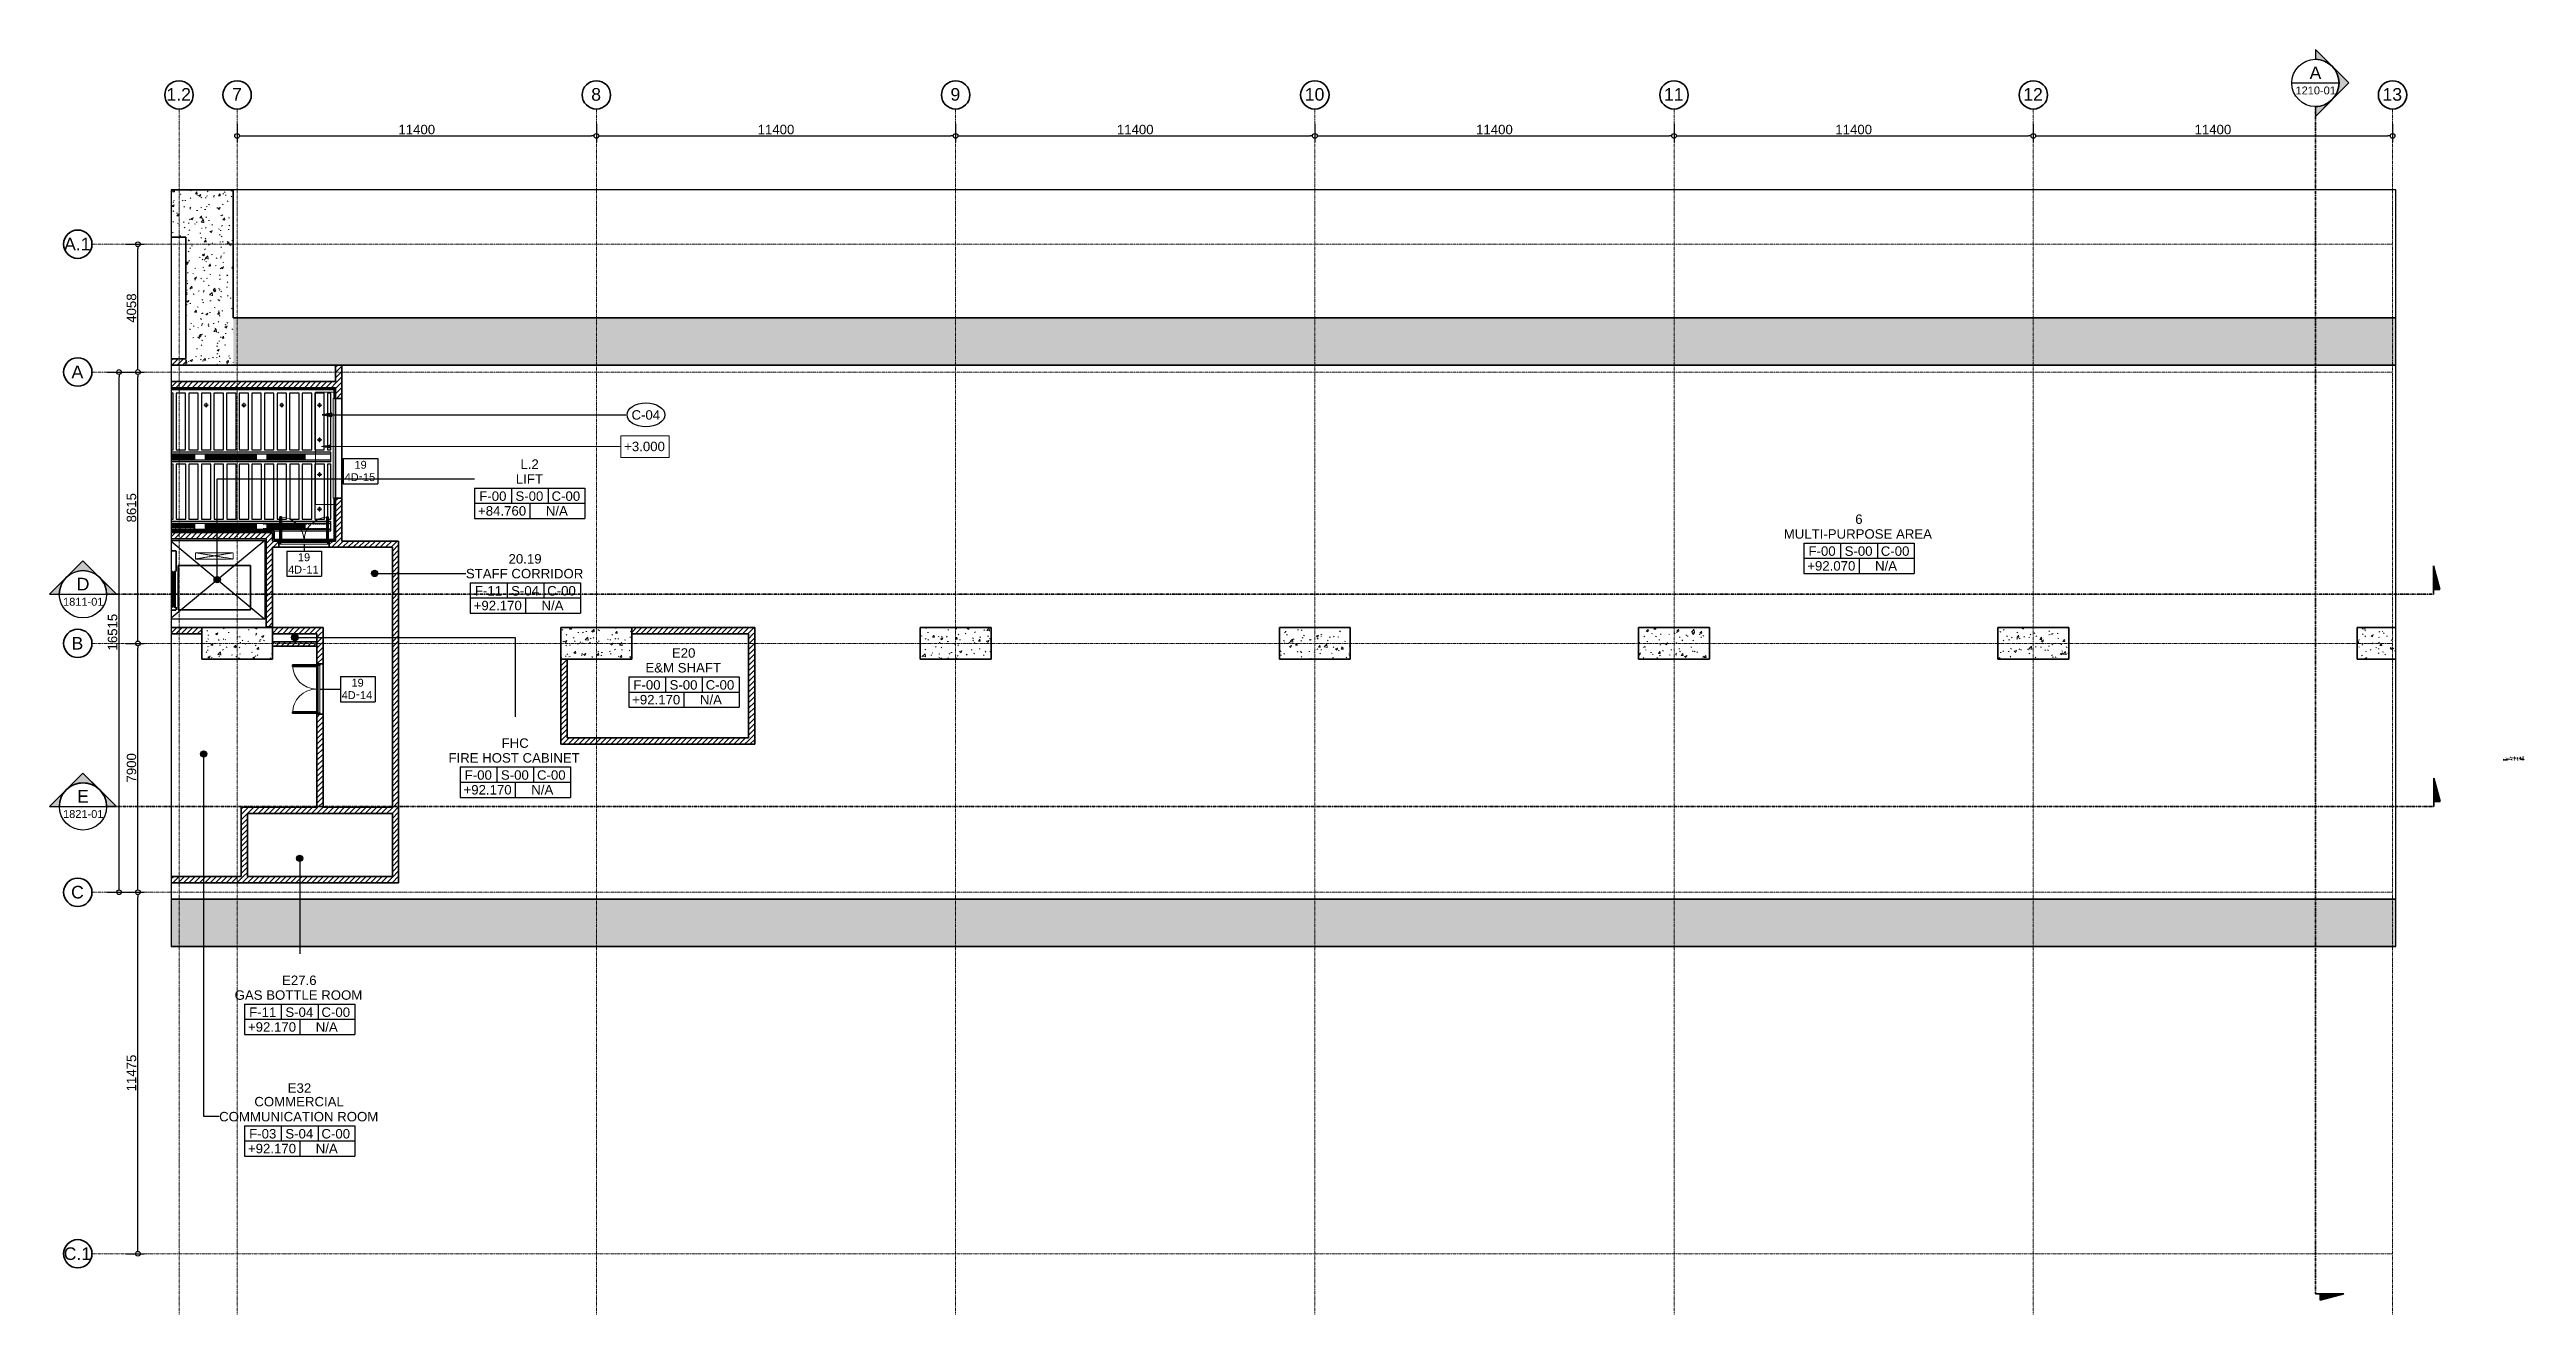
# Model space of a CAD drawing. Header units: millimetres. Extents: x -853236 to -774632, y -17723 to 22431.
import ezdxf
from ezdxf.enums import TextEntityAlignment as Align
from ezdxf.xclip import XClip

# ---------------------------------------------------------------- set-up
doc = ezdxf.new("R2010")
doc.units = ezdxf.units.MM
doc.header["$XCLIPFRAME"] = 2
for name, pattern in [('DPA_Grid _ Level 100', [10, 5.5, -1.6, 1.3, -1.6]), ('DPA_Hidden 50', [3, 2, -1]), ('DPA_Hidden 500', [1.4, 0.8, -0.6]), ('DPA_Overhead 100', [2.75, 1.75, -1]), ('Hidden', [7.2, 4.7, -2.5]), ('Hidden - Short', [3.571875, 2.38125, -1.190625]), ('Overhead', [3.96875, 2.38125, -1.5875])]:
    doc.linetypes.add(name, pattern=pattern)
for name, color, linetype in [('000 - WIPEOUT', 250, 'Continuous'), ('001 - ASCESSORIES', 251, 'Continuous'), ('A04_TUBE SERIES', 2, 'Continuous'), ('A11_ALU.SOLID SHEET', 2, 'Continuous')]:
    doc.layers.add(name, color=color, linetype=linetype)
for name, color, linetype, lineweight in [('008 - LIGHTING', 1, 'Continuous', 9), ('_ _ A-DETL-OPENING', 1, 'Continuous', 25), ('A-ANNO-DIMS', 1, 'Continuous', 9), ('A-ANNO-NOTE', 3, 'Continuous', 25), ('A-COLS', 5, 'Continuous', 70), ('A-COLS-E', 1, 'Continuous', 35), ('A-DETL', 1, 'Continuous', 70), ('A-DETL-GENF', 2, 'Continuous', 9), ('A-DETL-GENF-HDLN', 2, 'Overhead', 9), ('A-DETL-THIN', 1, 'Continuous', 25), ('A-DOOR', 3, 'Continuous', 70), ('A-DOOR-E', 2, 'Continuous', 25), ('A-DOOR-FRAM', 3, 'Continuous', 25), ('A-DOOR-HDLN', 2, 'Continuous', 9), ('A-DOOR-IDEN', 3, 'Continuous', 25), ('A-FLOR-E', 2, 'Continuous', 35), ('A-FLOR-OVHD', 2, 'DPA_Overhead 100', 25), ('A-GENM', 1, 'Continuous', 9), ('A-GENM-HDLN', 2, 'DPA_Hidden 500', 9), ('A-ROOM-IDEN', 3, 'Continuous', 25), ('A-ROOM-LINE', 3, 'Continuous', 25), ('A-WALL', 5, 'Continuous', 35), ('A-WALL-FNSH', 2, 'Continuous', 35), ('A-WALL-PATT', 1, 'Continuous', 35), ('E-LITE-EQPM', 2, 'Continuous', 35), ('G-ANNO-SECL', 3, 'Continuous', 9), ('G-ANNO-TEXT', 3, 'Continuous', 9), ('S-GRID', 251, 'Continuous', 9), ('S-GRID-IDEN', 3, 'Continuous', 50), ('WALL-E', 2, 'Continuous', 35)]:
    doc.layers.add(name, color=color, linetype=linetype, lineweight=lineweight)
doc.styles.add('Arial', font='arial.ttf', dxfattribs={"height": 400})
doc.styles.add('Arial_1', font='arial.ttf', dxfattribs={"height": 250})
doc.styles.add('Arial_2', font='arial.ttf', dxfattribs={"height": 300})
doc.styles.add('Arial_3', font='arial.ttf', dxfattribs={"height": 2.5})
doc.styles.add('Arial_4', font='arial.ttf', dxfattribs={"height": 3})
doc.styles.add('Arial_5', font='arial.ttf', dxfattribs={"height": 2})
doc.styles.add('Arial_6', font='arial.ttf', dxfattribs={"height": 1.5})
doc.styles.add('Arial_B', font='arialbd.ttf', dxfattribs={"height": 4})
doc.styles.add('Arial_B_1', font='arialbd.ttf', dxfattribs={"height": 3})
doc.dimstyles.new('DPA-DIM-3_0_C-C', dxfattribs={"dimscale": 304.8, "dimtxt": 306.07782, "dimasz": 0.492126, "dimexe": 0.656168, "dimexo": 0.0625, "dimgap": 0.164042, "dimtad": 1, "dimdec": 0, "dimzin": 0, "dimdsep": 46, "dimtxsty": 'Arial_2', "dimblk1": 'DOTBLANK', "dimblk2": 'DOTBLANK', "dimsah": 1, "dimcen": 0.09, "dimdle": 0.656168, "dimadec": 8, "dimazin": 0, "dimtfac": 1, "dimtdec": 4, "dimtix": 1, "dimtmove": 0, "dimatfit": 3, "dimfxl": 1.312336, "dimfxlon": 1, "dimtvp": 1, "dimtolj": 1, "dimtzin": 0, "dimarcsym": 2})
pattern_1 = [(50, (0, 0), (728.7365, -63.75582), [76.2, -838.2]), (355, (0, 0), (-140.9716, 764.2276), [60.96, -670.56]), (100.451, (60.7, -5.3), (587.77, 700.46675), [64.76, -712.36]), (46.184, (0, 203.2), (1084.3162, -168.171), [114.3, -1257.3]), (96.636, (90.4, 189.2), (949.6099, 989.7098), [97.14, -1068.54]), (351.184, (0, 203.2), (949.6206, 989.7012), [91.44, -1005.84]), (21, (101.6, 152.4), (606.45787, -409.06057), [76.2, -838.2]), (326, (101.6, 152.4), (247.20834, 736.7529), [60.96, -670.56]), (71.451, (152.14, 118.3), (853.66825, 327.6855), [64.76, -712.36]), (37.5, (0, 0), (12.35469, 338.22012), [33.528, -628.904, 33.528, -647.192, -673.1]), (37.5, (0, 0), (12.35469, 338.22012), [-1343.152, 33.528, -639.572]), (7.5, (0, 0), (267.27887, 400.72213), [33.528, -354.584, 33.528, -613.664, -256.54]), (7.5, (0, 0), (267.27887, 400.72213), [-1035.304, 33.528, -223.012]), (327.5, (-226.57, 0), (542.36333, -22.915345), [33.528, -220.472, 33.528, -758.952, -1051.56]), (327.5, (-226.57, 0), (542.36333, -22.915345), [-1046.48, 33.528, -1018.032]), (317.5, (-328.17, 0), (592.51696, 101.7071), [33.528, -296.672, 33.528, -492.76, -746.76]), (317.5, (-328.17, 0), (592.51696, 101.7071), [-856.488, 33.528, -713.232])]
pattern_2 = [(45, (0, 0), (-84.852814, 84.852814), [])]
pattern_3 = [(45, (0, 0), (-212.13203, 212.13203), []), (135, (0, 0), (-212.13203, -212.13203), [])]
pattern_4 = [(135, (-775200.7037, 1.539), (-2.539928, 2e-16), [1.034, -2.558]), (135, (-775201.9737, 0.2694), (-2.539928, 2e-16), [1.034, -2.558]), (135, (-775202.6092, 2.174), (-2.539928, 2e-16), [0.51703, -3.075]), (135, (-775201.3387, 0.9044), (-2.539928, 2e-16), [1.034, -2.558]), (135, (-775200.4347, 0), (-2.539928, 2e-16), [0.51703, -3.075])]

# ---------------------------------------------------------------- blocks, each defined once
blk = doc.blocks.new('DPA_DR-DB-SW _REVERSE_ - D22_1600x2550 mm-13936663-4231-01 ENLARGED MULTI-PURPOSE LEVEL - REFLECTED CEILING PLAN - SHEET 2')
at = {"layer": 'A-DOOR'}
for p, q in [((-765, 871.35), (-722, 871.35)), ((-765, 106.35), (-765, 871.35)), ((-722, 871.35), (-722, 106.35)), ((722, 871.35), (722, 106.35)), ((765, 871.35), (722, 871.35)), ((765, 106.35), (765, 871.35)), ((-722, 106.35), (-765, 106.35)), ((722, 106.35), (765, 106.35))]:
    blk.add_line(p, q, dxfattribs=at)
at = {"layer": 'A-DOOR-E', "lineweight": 9}
for centre, start, end in [((-765, 106.35), 360, 90), ((765, 106.35), 90, 180)]:
    blk.add_arc(centre, 765, start, end, dxfattribs=at)
at = {"layer": 'A-DOOR-FRAM'}
for p, q in [((-800, 106.35), (-765, 106.35)), ((-800, 6.35), (-800, 106.35)), ((-750, 6.35), (-800, 6.35)), ((-765, 106.35), (-765, 63.35)), ((-765, 63.35), (-750, 63.35)), ((-750, 63.35), (-750, 6.35)), ((750, 6.35), (750, 63.35)), ((750, 63.35), (765, 63.35)), ((800, 6.35), (750, 6.35)), ((765, 63.35), (765, 106.35)), ((765, 106.35), (800, 106.35)), ((800, 106.35), (800, 6.35))]:
    blk.add_line(p, q, dxfattribs=at)
at = {"layer": 'A-DOOR-FRAM', "lineweight": 9}
for p, q in [((-800, 106.35), (800, 106.35)), ((-800, 6.35), (-800, 106.35)), ((800, 6.35), (-800, 6.35)), ((765, 106.35), (-765, 106.35)), ((-765, 106.35), (-765, 63.35)), ((-765, 63.35), (765, 63.35)), ((750, 63.35), (-750, 63.35)), ((-750, 63.35), (-750, 6.35)), ((-750, 6.35), (750, 6.35)), ((750, 6.35), (750, 63.35)), ((765, 63.35), (765, 106.35)), ((800, 106.35), (800, 6.35))]:
    blk.add_line(p, q, dxfattribs=at)
blk = doc.blocks.new('LIFT-OTIS - Lift - 1400x2300-For Station-11454546-4231-01 ENLARGED MULTI-PURPOSE LEVEL - REFLECTED CEILING PLAN - SHEET 2')
at = {"layer": 'A-DETL-GENF-HDLN'}
for p, q in [((-1034, 2175), (-834, 2175)), ((-1034, 975), (-1034, 2175)), ((-1034, 2175), (-834, 975)), ((-1034, 975), (-834, 2175)), ((-834, 2175), (-834, 975)), ((-834, 975), (-1034, 975))]:
    blk.add_line(p, q, dxfattribs=at)
at = {"layer": 'A-GENM', "linetype": 'Hidden', "lineweight": 35}
for p, q in [((-625, 425), (-625, 2725)), ((775, 2725), (-625, 2725)), ((775, 425), (775, 2725)), ((-1090, 360), (-440, 360)), ((-1090, 210), (-1090, 360)), ((-625, 425), (775, 425)), ((-440, 290), (-440, 330)), ((-440, 330), (125, 330)), ((125, 290), (-440, 290)), ((-440, 220), (-440, 260)), ((-440, 260), (125, 260)), ((125, 220), (-440, 220)), ((690, 330), (125, 330)), ((125, 290), (690, 290)), ((125, 260), (690, 260)), ((690, 220), (125, 220)), ((790, 360), (690, 360)), ((690, 290), (690, 330)), ((690, 260), (690, 220)), ((790, 210), (790, 360))]:
    blk.add_line(p, q, dxfattribs=at)
at = {"layer": 'A-GENM'}
for p, q in [((125, 330), (125, 290)), ((125, 260), (125, 220)), ((125, 220), (125, 260))]:
    blk.add_line(p, q, dxfattribs=at)
at = {"layer": 'A-GENM-HDLN'}
blk.add_line((775, 425), (775, 1350), dxfattribs=at)
blk = doc.blocks.new('M_Door-Overhead-Rolling - RS-18924031-4231-01 ENLARGED MULTI-PURPOSE LEVEL - REFLECTED CEILING PLAN - SHEET 2')
at = {"layer": 'A-DOOR', "lineweight": 9}
for p, q in [((1580, -100), (-1580, -100)), ((-1580, -100), (-1580, -180)), ((-1580, -180), (1580, -180)), ((1580, -180), (1580, -100))]:
    blk.add_line(p, q, dxfattribs=at)
at = {"layer": 'A-DOOR-HDLN'}
for p, q in [((-1783.2, -100), (-1580, -100)), ((-1783.2, -100), (-1783.2, -738.8)), ((-1783.2, -738.8), (1783.2, -738.8)), ((1580, -100), (1783.2, -100)), ((1783.2, -100), (1783.2, -738.8))]:
    blk.add_line(p, q, dxfattribs=at)
blk = doc.blocks.new('DPA_DR-DB-SW - D22_1600x2550 mm-12779480-4231-01 ENLARGED MULTI-PURPOSE LEVEL - REFLECTED CEILING PLAN - SHEET 2')
at = {"layer": 'A-DOOR'}
for p, q in [((-765, 871.35), (-722, 871.35)), ((-765, 106.35), (-765, 871.35)), ((-722, 871.35), (-722, 106.35)), ((722, 871.35), (722, 106.35)), ((765, 871.35), (722, 871.35)), ((765, 106.35), (765, 871.35)), ((-722, 106.35), (-765, 106.35)), ((722, 106.35), (765, 106.35))]:
    blk.add_line(p, q, dxfattribs=at)
at = {"layer": 'A-DOOR-E', "lineweight": 9}
for centre, start, end in [((-765, 106.35), 360, 90), ((765, 106.35), 90, 180)]:
    blk.add_arc(centre, 765, start, end, dxfattribs=at)
at = {"layer": 'A-DOOR-FRAM'}
for p, q in [((-800, 106.35), (-765, 106.35)), ((-800, 6.35), (-800, 106.35)), ((-750, 6.35), (-800, 6.35)), ((-765, 106.35), (-765, 63.35)), ((-765, 63.35), (-750, 63.35)), ((-750, 63.35), (-750, 6.35)), ((750, 6.35), (750, 63.35)), ((750, 63.35), (765, 63.35)), ((800, 6.35), (750, 6.35)), ((765, 63.35), (765, 106.35)), ((765, 106.35), (800, 106.35)), ((800, 106.35), (800, 6.35))]:
    blk.add_line(p, q, dxfattribs=at)
at = {"layer": 'A-DOOR-FRAM', "lineweight": 9}
for p, q in [((-800, 106.35), (800, 106.35)), ((-800, 6.35), (-800, 106.35)), ((800, 6.35), (-800, 6.35)), ((765, 106.35), (-765, 106.35)), ((-765, 106.35), (-765, 63.35)), ((-765, 63.35), (765, 63.35)), ((750, 63.35), (-750, 63.35)), ((-750, 63.35), (-750, 6.35)), ((-750, 6.35), (750, 6.35)), ((750, 6.35), (750, 63.35)), ((765, 63.35), (765, 106.35)), ((800, 106.35), (800, 6.35))]:
    blk.add_line(p, q, dxfattribs=at)
blk = doc.blocks.new('LGF_DL_SAA_LowPower_DL1a - LGF_DL_SAA_LowPower_DL1a-8832329-4231-01 ENLARGED MULTI-PURPOSE LEVEL - REFLECTED CEILING PLAN - SHEET 2')
at = {"layer": 'A-DETL-GENF'}
for p, q in [((72.5, 0), (-72.5, 0)), ((0, 75), (0, -75))]:
    blk.add_line(p, q, dxfattribs=at)
blk.add_circle((0, 0), 50, dxfattribs=at)
blk = doc.blocks.new('Section - AEC_Section Tail - Filled-3249564-4231-01 ENLARGED MULTI-PURPOSE LEVEL - REFLECTED CEILING PLAN - SHEET 2')
at = {"layer": 'G-ANNO-SECL'}
blk.add_hatch(color=256, dxfattribs=at).paths.add_polyline_path([(0, 1.54), (-2, 1.54), (0, 9)])
at = {"layer": 'G-ANNO-SECL', "lineweight": 50}
for p, q in [((0, 9), (-2, 1.54)), ((0, 9), (0, 0)), ((0, 1.54), (0, 9)), ((-2, 1.54), (0, 1.54))]:
    blk.add_line(p, q, dxfattribs=at)
blk = doc.blocks.new('Section - Section Head-531884-4231-01 ENLARGED MULTI-PURPOSE LEVEL - REFLECTED CEILING PLAN - SHEET 2')
at = {"layer": 'G-ANNO-SECL'}
h = blk.add_hatch(color=256, dxfattribs=at)
edge = h.paths.add_edge_path()
edge.add_line((-12.8, 5.3), (-7.5, 10.61))
edge.add_line((-7.5, 10.61), (-2.2, 5.3))
edge.add_arc((-7.5, 0), 7.5, 45, 135)
h = blk.add_hatch(color=256, dxfattribs=at)
edge = h.paths.add_edge_path()
edge.add_arc((-7.5, 0), 7.5, 0, 45)
edge.add_line((-2.2, 5.3), (3.11, 0))
edge.add_line((3.11, 0), (0, 0))
edge = h.paths.add_edge_path()
edge.add_line((-15, 0), (-18.11, 0))
edge.add_line((-18.11, 0), (-12.8, 5.3))
edge.add_arc((-7.5, 0), 7.5, 135, 180)
at = {"layer": 'G-ANNO-SECL', "lineweight": 25}
for p, q in [((-7.5, 10.61), (-18.11, 0)), ((-7.5, 10.61), (-12.8, 5.3)), ((3.11, 0), (-7.5, 10.61)), ((-2.2, 5.3), (-7.5, 10.61)), ((-12.8, 5.3), (-18.11, 0)), ((-18.11, 0), (-15, 0)), ((-18.11, 0), (-15, 0)), ((3.11, 0), (-2.2, 5.3)), ((0, 0), (3.11, 0)), ((0, 0), (3.11, 0))]:
    blk.add_line(p, q, dxfattribs=at)
blk.add_circle((-7.5, 0), 7.5, dxfattribs=at)
for start, end in [(135, 180), (45, 135), (0, 45)]:
    blk.add_arc((-7.5, 0), 7.5, start, end, dxfattribs=at)
blk = doc.blocks.new('DPA_Room Tag Box - Standard-4486259-4231-01 ENLARGED MULTI-PURPOSE LEVEL - REFLECTED CEILING PLAN - SHEET 2')
at = {"layer": 'A-ROOM-LINE'}
for p, q in [((-17.5, -2.94), (-17.5, -12.6)), ((-17.5, -2.94), (17.5, -2.94)), ((-17.5, -7.77), (17.5, -7.77)), ((-5.83, -2.94), (-5.83, -7.77)), ((0, -7.77), (0, -12.6)), ((5.83, -2.94), (5.83, -7.77)), ((17.5, -2.94), (17.5, -12.6)), ((-17.5, -12.6), (17.5, -12.6))]:
    blk.add_line(p, q, dxfattribs=at)
blk = doc.blocks.new('DPA_Room Tag Box _Longer_ - Standard-4486008-4231-01 ENLARGED MULTI-PURPOSE LEVEL - REFLECTED CEILING PLAN - SHEET 2')
at = {"layer": 'A-ROOM-LINE'}
for p, q in [((-17.5, -2.98), (-17.5, -12.65)), ((-17.5, -2.98), (17.5, -2.98)), ((-17.5, -7.81), (17.5, -7.81)), ((-5.83, -2.98), (-5.83, -7.81)), ((0, -7.81), (0, -12.65)), ((5.83, -2.98), (5.83, -7.81)), ((17.5, -2.98), (17.5, -12.65)), ((-17.5, -12.65), (17.5, -12.65))]:
    blk.add_line(p, q, dxfattribs=at)
blk = doc.blocks.new('DPA_TAG Room-Ceiling - STANDARD-8527542-4231-01 ENLARGED MULTI-PURPOSE LEVEL - REFLECTED CEILING PLAN - SHEET 2')
at = {"layer": 'A-ROOM-IDEN'}
blk.add_ellipse((0, 0), major_axis=(-6, 0), ratio=0.633333, dxfattribs=at)
blk = doc.blocks.new('DPA_Door Tag - Standard-4918896-4231-01 ENLARGED MULTI-PURPOSE LEVEL - REFLECTED CEILING PLAN - SHEET 2')
at = {"layer": 'A-DOOR-IDEN'}
for p, q in [((-5.5, 4), (-5.5, -4)), ((-5.5, 4), (5.5, 4)), ((5.5, 4), (5.5, -4)), ((-5.5, -4), (5.5, -4))]:
    blk.add_line(p, q, dxfattribs=at)
at = {"layer": 'A-DOOR-IDEN', "lineweight": 9, "insert": (-0.53, -0.28), "char_height": 2.5, "width": 1.443, "attachment_point": 1, "style": 'Arial_3'}
blk.add_mtext('-', dxfattribs=at)
blk = doc.blocks.new('Graphic scale1 - Graphic scale 100-8746870-CRD_Legend Notes Part Plans - Ceiling Plan 1_100')
at = {"layer": 'A-ANNO-NOTE', "lineweight": 9}
h = blk.add_hatch(color=256, dxfattribs=at)
h.paths.add_polyline_path([(435, -98), (405, -98), (405, -96), (435, -96)])
h.paths.add_polyline_path([(395, -96), (395, -98), (385, -98), (385, -96)])
h = blk.add_hatch(color=256, dxfattribs=at)
h.paths.add_polyline_path([(485, -101), (435, -101), (435, -98), (485, -98)])
h.paths.add_polyline_path([(405, -98), (405, -101), (395, -101), (395, -98)])
at = {"layer": 'A-ANNO-NOTE'}
for p, q in [((385, -101), (385, -96)), ((385, -96), (485, -96)), ((395, -96), (385, -96)), ((385, -96), (385, -98)), ((385, -98), (485, -98)), ((385, -98), (395, -98)), ((485, -101), (385, -101)), ((395, -101), (395, -96)), ((395, -98), (395, -96)), ((405, -98), (395, -98)), ((395, -98), (395, -101)), ((395, -101), (405, -101)), ((405, -96), (405, -101)), ((435, -96), (405, -96)), ((405, -96), (405, -98)), ((405, -101), (405, -98)), ((405, -98), (435, -98)), ((435, -96), (435, -101)), ((435, -98), (435, -96)), ((485, -98), (435, -98)), ((435, -98), (435, -101)), ((435, -101), (485, -101)), ((485, -96), (485, -101)), ((485, -101), (485, -98))]:
    blk.add_line(p, q, dxfattribs=at)
at = {"layer": 'A-ANNO-NOTE', "lineweight": 9, "char_height": 2.5, "attachment_point": 1, "style": 'Arial_3'}
for s, insert, width in [('0', (385, -92), 2.32), ('GRAPHIC  SCALE', (385, -102), 35.43), ('1', (393, -92), 2.32), ('2', (403, -92), 2.32), ('5', (434, -92), 2.32), ('10 M.', (476, -92), 10.5), ('1:100', (476, -102), 10.5)]:
    blk.add_mtext(s, dxfattribs=dict(at, insert=insert, width=width))
blk = doc.blocks.new('*U234')
blk.add_wipeout([(-25, 0), (25, 0), (25, 10415), (-25, 10415)]).dxf.layer = '000 - WIPEOUT'
at = {"layer": 'A04_TUBE SERIES', "color": 0}
blk.add_lwpolyline([(-25, 0), (25, 0), (25, 10415), (-25, 10415)], close=True, dxfattribs=at)
at = {"layer": 'Defpoints', "color": 250, "flags": 1}
blk.add_attdef('EXTR.OVL-LENGTH_', (-33, -9), '', height=5, dxfattribs=at)
blk = doc.blocks.new('*U366')
blk.add_point((0, 0))
at = {"layer": 'Defpoints', "color": 250}
blk.add_text('AL.SHEET-HAT-TYPE-C', height=7, rotation=270, dxfattribs=at).set_placement((15, 0), align=Align.BOTTOM_CENTER)
blk.add_wipeout([(0, -100), (250, -100), (250, 100), (0, 100)]).dxf.layer = '000 - WIPEOUT'
at = {"layer": 'A11_ALU.SOLID SHEET', "color": 0}
blk.add_lwpolyline([(0, -100), (250, -100), (250, 100), (0, 100)], close=True, dxfattribs=at)
blk = doc.blocks.new('*U220')
at = {"layer": '001 - ASCESSORIES', "color": 0, "linetype": 'ByBlock'}
blk.add_lwpolyline([(800, 87), (-800, 87), (-800, -87), (800, -87)], close=True, dxfattribs=at)
at = {"layer": '001 - ASCESSORIES', "linetype": 'ByBlock'}
for points in [[(-782, 69), (782, 69), (782, -69), (-782, -69)], [(782, 36), (-782, 36), (-782, 16), (782, 16)], [(-782, -16), (782, -16), (782, -36), (-782, -36)]]:
    blk.add_lwpolyline(points, close=True, dxfattribs=at)
for points in [[(782, 26), (-782, 26)], [(-782, -26), (782, -26)]]:
    blk.add_lwpolyline(points, dxfattribs=at)
blk = doc.blocks.new('*U223')
at = {"color": 1}
blk.add_wipeout([(600, -60), (-600, -60), (-600, 60), (600, 60)], dxfattribs=at).dxf.layer = '000 - WIPEOUT'
at = {"layer": '001 - ASCESSORIES', "color": 0}
blk.add_lwpolyline([(600, -60), (-600, -60), (-600, 60), (600, 60)], close=True, dxfattribs=at)
at = {"layer": '001 - ASCESSORIES'}
for points in [[(-593, -55), (-598, -55), (-598, 55), (-593, 55)], [(595, -55), (-595, -55), (-595, 55), (595, 55)], [(-559, -55), (-554, -55), (-554, 55), (-559, 55)], [(-514, -55), (-519, -55), (-519, 55), (-514, 55)], [(-479, -55), (-474, -55), (-474, 55), (-479, 55)], [(-435, -55), (-440, -55), (-440, 55), (-435, 55)], [(-400, -55), (-395, -55), (-395, 55), (-400, 55)], [(-355, -55), (-360, -55), (-360, 55), (-355, 55)], [(-320, -55), (-315, -55), (-315, 55), (-320, 55)], [(-276, -55), (-281, -55), (-281, 55), (-276, 55)], [(-241, -55), (-236, -55), (-236, 55), (-241, 55)], [(-196, -55), (-201, -55), (-201, 55), (-196, 55)], [(-161, -55), (-156, -55), (-156, 55), (-161, 55)], [(-117, -55), (-122, -55), (-122, 55), (-117, 55)], [(-82, -55), (-77, -55), (-77, 55), (-82, 55)], [(-37, -55), (-42, -55), (-42, 55), (-37, 55)], [(-3, -55), (3, -55), (3, 55), (-3, 55)], [(42, -55), (37, -55), (37, 55), (42, 55)], [(77, -55), (82, -55), (82, 55), (77, 55)], [(122, -55), (117, -55), (117, 55), (122, 55)], [(156, -55), (161, -55), (161, 55), (156, 55)], [(201, -55), (196, -55), (196, 55), (201, 55)], [(236, -55), (241, -55), (241, 55), (236, 55)], [(281, -55), (276, -55), (276, 55), (281, 55)], [(315, -55), (320, -55), (320, 55), (315, 55)], [(360, -55), (355, -55), (355, 55), (360, 55)], [(395, -55), (400, -55), (400, 55), (395, 55)], [(440, -55), (435, -55), (435, 55), (440, 55)], [(474, -55), (479, -55), (479, 55), (474, 55)], [(519, -55), (514, -55), (514, 55), (519, 55)], [(554, -55), (559, -55), (559, 55), (554, 55)], [(598, -55), (593, -55), (593, 55), (598, 55)]]:
    blk.add_lwpolyline(points, close=True, dxfattribs=at)
for points in [[(-593, 10), (-559, 10)], [(-554, 10), (-519, 10)], [(-514, 10), (-479, 10)], [(-474, 10), (-440, 10)], [(-435, 10), (-400, 10)], [(-395, 10), (-360, 10)], [(-355, 10), (-320, 10)], [(-315, 10), (-281, 10)], [(-276, 10), (-241, 10)], [(-236, 10), (-201, 10)], [(-196, 10), (-161, 10)], [(-156, 10), (-122, 10)], [(-117, 10), (-82, 10)], [(-77, 10), (-42, 10)], [(-37, 10), (-3, 10)], [(3, 10), (37, 10)], [(42, 10), (77, 10)], [(82, 10), (117, 10)], [(122, 10), (156, 10)], [(161, 10), (196, 10)], [(201, 10), (236, 10)], [(241, 10), (276, 10)], [(281, 10), (315, 10)], [(320, 10), (355, 10)], [(360, 10), (395, 10)], [(400, 10), (435, 10)], [(440, 10), (474, 10)], [(479, 10), (514, 10)], [(519, 10), (554, 10)], [(559, 10), (593, 10)], [(-593, -10), (-559, -10)], [(-554, -10), (-519, -10)], [(-514, -10), (-479, -10)], [(-474, -10), (-440, -10)], [(-435, -10), (-400, -10)], [(-395, -10), (-360, -10)], [(-355, -10), (-320, -10)], [(-315, -10), (-281, -10)], [(-276, -10), (-241, -10)], [(-236, -10), (-201, -10)], [(-196, -10), (-161, -10)], [(-156, -10), (-122, -10)], [(-117, -10), (-82, -10)], [(-77, -10), (-42, -10)], [(-37, -10), (-3, -10)], [(3, -10), (37, -10)], [(42, -10), (77, -10)], [(82, -10), (117, -10)], [(122, -10), (156, -10)], [(161, -10), (196, -10)], [(201, -10), (236, -10)], [(241, -10), (276, -10)], [(281, -10), (315, -10)], [(320, -10), (355, -10)], [(360, -10), (395, -10)], [(400, -10), (435, -10)], [(440, -10), (474, -10)], [(479, -10), (514, -10)], [(519, -10), (554, -10)], [(559, -10), (593, -10)]]:
    blk.add_lwpolyline(points, dxfattribs=at)
blk = doc.blocks.new('*U280')
blk.add_point((0, 0))
at = {"layer": 'Defpoints', "color": 250}
blk.add_text('AL.SHEET-HAT-TYPE-C', height=7, rotation=270, dxfattribs=at).set_placement((15, 0), align=Align.BOTTOM_CENTER)
blk.add_wipeout([(0, -100), (350, -100), (350, 100), (0, 100)]).dxf.layer = '000 - WIPEOUT'
at = {"layer": 'A11_ALU.SOLID SHEET', "color": 0}
blk.add_lwpolyline([(0, -100), (350, -100), (350, 100), (0, 100)], close=True, dxfattribs=at)
blk = doc.blocks.new('*U367')
blk.add_point((0, 0))
at = {"layer": 'Defpoints', "color": 250}
blk.add_text('AL.SHEET-HAT-TYPE-C', height=7, rotation=270, dxfattribs=at).set_placement((15, 0), align=Align.BOTTOM_CENTER)
blk.add_wipeout([(0, -100), (250, -100), (250, 100), (0, 100)]).dxf.layer = '000 - WIPEOUT'
at = {"layer": 'A11_ALU.SOLID SHEET', "color": 0}
blk.add_lwpolyline([(0, -100), (250, -100), (250, 100), (0, 100)], close=True, dxfattribs=at)
blk = doc.blocks.new('*U236')
blk.add_wipeout([(-25, 0), (25, 0), (25, 20718), (-25, 20718)]).dxf.layer = '000 - WIPEOUT'
at = {"layer": 'A04_TUBE SERIES', "color": 0}
blk.add_lwpolyline([(-25, 0), (25, 0), (25, 20718), (-25, 20718)], close=True, dxfattribs=at)
at = {"layer": 'Defpoints', "color": 250, "flags": 1}
blk.add_attdef('EXTR.OVL-LENGTH_', (-33, -9), '', height=5, dxfattribs=at)
blk = doc.blocks.new('*U235')
blk.add_wipeout([(-25, 0), (25, 0), (25, 20718), (-25, 20718)]).dxf.layer = '000 - WIPEOUT'
at = {"layer": 'A04_TUBE SERIES', "color": 0}
blk.add_lwpolyline([(-25, 0), (25, 0), (25, 20718), (-25, 20718)], close=True, dxfattribs=at)
at = {"layer": 'Defpoints', "color": 250, "flags": 1}
blk.add_attdef('EXTR.OVL-LENGTH_', (-33, -9), '', height=5, dxfattribs=at)
blk = doc.blocks.new('*U281')
blk.add_point((0, 0))
at = {"layer": 'Defpoints', "color": 250}
blk.add_text('AL.SHEET-HAT-TYPE-C', height=7, rotation=270, dxfattribs=at).set_placement((15, 0), align=Align.BOTTOM_CENTER)
blk.add_wipeout([(0, -100), (350, -100), (350, 100), (0, 100)]).dxf.layer = '000 - WIPEOUT'
at = {"layer": 'A11_ALU.SOLID SHEET', "color": 0}
blk.add_lwpolyline([(0, -100), (350, -100), (350, 100), (0, 100)], close=True, dxfattribs=at)
blk = doc.blocks.new('*U368')
blk.add_point((0, 0))
at = {"layer": 'Defpoints', "color": 250}
blk.add_text('AL.SHEET-HAT-TYPE-C', height=7, rotation=270, dxfattribs=at).set_placement((15, 0), align=Align.BOTTOM_CENTER)
blk.add_wipeout([(0, -100), (136, -100), (136, 100), (0, 100)]).dxf.layer = '000 - WIPEOUT'
at = {"layer": 'A11_ALU.SOLID SHEET', "color": 0}
blk.add_lwpolyline([(0, -100), (136, -100), (136, 100), (0, 100)], close=True, dxfattribs=at)
blk = doc.blocks.new('*U229')
blk.add_wipeout([(-25, 0), (25, 0), (25, 12752), (-25, 12752)]).dxf.layer = '000 - WIPEOUT'
at = {"layer": 'A04_TUBE SERIES', "color": 0}
blk.add_lwpolyline([(-25, 0), (25, 0), (25, 12752), (-25, 12752)], close=True, dxfattribs=at)
at = {"layer": 'Defpoints', "color": 250, "flags": 1}
blk.add_attdef('EXTR.OVL-LENGTH_', (-33, -9), '', height=5, dxfattribs=at)
blk = doc.blocks.new('*U237')
blk.add_wipeout([(-25, 0), (25, 0), (25, 2161), (-25, 2161)]).dxf.layer = '000 - WIPEOUT'
at = {"layer": 'A04_TUBE SERIES', "color": 0}
blk.add_lwpolyline([(-25, 0), (25, 0), (25, 2161), (-25, 2161)], close=True, dxfattribs=at)
at = {"layer": 'Defpoints', "color": 250, "flags": 1}
blk.add_attdef('EXTR.OVL-LENGTH_', (-33, -9), '', height=5, dxfattribs=at)
blk = doc.blocks.new('*U238')
blk.add_wipeout([(-25, 0), (25, 0), (25, 3320), (-25, 3320)]).dxf.layer = '000 - WIPEOUT'
at = {"layer": 'A04_TUBE SERIES', "color": 0}
blk.add_lwpolyline([(-25, 0), (25, 0), (25, 3320), (-25, 3320)], close=True, dxfattribs=at)
at = {"layer": 'Defpoints', "color": 250, "flags": 1}
blk.add_attdef('EXTR.OVL-LENGTH_', (-33, -9), '', height=5, dxfattribs=at)
blk = doc.blocks.new('*U369')
blk.add_point((0, 0))
at = {"layer": 'Defpoints', "color": 250}
blk.add_text('AL.SHEET-HAT-TYPE-C', height=7, rotation=270, dxfattribs=at).set_placement((15, 0), align=Align.BOTTOM_CENTER)
blk.add_wipeout([(0, -100), (1073, -100), (1073, 100), (0, 100)]).dxf.layer = '000 - WIPEOUT'
at = {"layer": 'A11_ALU.SOLID SHEET', "color": 0}
blk.add_lwpolyline([(0, -100), (1073, -100), (1073, 100), (0, 100)], close=True, dxfattribs=at)
blk = doc.blocks.new('*U370')
blk.add_point((0, 0))
at = {"layer": 'Defpoints', "color": 250}
blk.add_text('AL.SHEET-HAT-TYPE-C', height=7, rotation=270, dxfattribs=at).set_placement((15, 0), align=Align.BOTTOM_CENTER)
blk.add_wipeout([(0, -100), (1122, -100), (1122, 100), (0, 100)]).dxf.layer = '000 - WIPEOUT'
at = {"layer": 'A11_ALU.SOLID SHEET', "color": 0}
blk.add_lwpolyline([(0, -100), (1122, -100), (1122, 100), (0, 100)], close=True, dxfattribs=at)
blk = doc.blocks.new('*U371')
blk.add_point((0, 0))
at = {"layer": 'Defpoints', "color": 250}
blk.add_text('AL.SHEET-HAT-TYPE-C', height=7, rotation=270, dxfattribs=at).set_placement((15, 0), align=Align.BOTTOM_CENTER)
blk.add_wipeout([(0, -100), (1013, -100), (1013, 100), (0, 100)]).dxf.layer = '000 - WIPEOUT'
at = {"layer": 'A11_ALU.SOLID SHEET', "color": 0}
blk.add_lwpolyline([(0, -100), (1013, -100), (1013, 100), (0, 100)], close=True, dxfattribs=at)
blk = doc.blocks.new('*U233')
blk.add_wipeout([(-25, 0), (25, 0), (25, 8410), (-25, 8460)]).dxf.layer = '000 - WIPEOUT'
at = {"layer": 'A04_TUBE SERIES', "color": 0}
blk.add_lwpolyline([(-25, 0), (25, 0), (25, 8410), (-25, 8460)], close=True, dxfattribs=at)
at = {"layer": 'Defpoints', "color": 250, "flags": 1}
blk.add_attdef('EXTR.OVL-LENGTH_', (-33, -9), '', height=5, dxfattribs=at)
blk = doc.blocks.new('*U232')
blk.add_wipeout([(-25, 0), (25, 0), (25, 8660), (-25, 8710)]).dxf.layer = '000 - WIPEOUT'
at = {"layer": 'A04_TUBE SERIES', "color": 0}
blk.add_lwpolyline([(-25, 0), (25, 0), (25, 8660), (-25, 8710)], close=True, dxfattribs=at)
at = {"layer": 'Defpoints', "color": 250, "flags": 1}
blk.add_attdef('EXTR.OVL-LENGTH_', (-33, -9), '', height=5, dxfattribs=at)
blk = doc.blocks.new('*U383')
blk.add_point((0, 0))
at = {"layer": 'Defpoints', "color": 250}
blk.add_text('AL.SHEET-HAT-TYPE-C', height=7, rotation=270, dxfattribs=at).set_placement((15, 0), align=Align.BOTTOM_CENTER)
blk.add_wipeout([(0, -100), (287, -100), (487, 100), (0, 100)]).dxf.layer = '000 - WIPEOUT'
at = {"layer": 'A11_ALU.SOLID SHEET', "color": 0}
blk.add_lwpolyline([(0, -100), (287, -100), (487, 100), (0, 100)], close=True, dxfattribs=at)
blk = doc.blocks.new('*U240')
blk.add_wipeout([(-25, 0), (25, 0), (25, 24948), (-25, 24998)]).dxf.layer = '000 - WIPEOUT'
at = {"layer": 'A04_TUBE SERIES', "color": 0}
blk.add_lwpolyline([(-25, 0), (25, 0), (25, 24948), (-25, 24998)], close=True, dxfattribs=at)
at = {"layer": 'Defpoints', "color": 250, "flags": 1}
blk.add_attdef('EXTR.OVL-LENGTH_', (-33, -9), '', height=5, dxfattribs=at)
blk = doc.blocks.new('*U241')
blk.add_wipeout([(-25, 0), (25, 0), (25, 25198), (-25, 25248)]).dxf.layer = '000 - WIPEOUT'
at = {"layer": 'A04_TUBE SERIES', "color": 0}
blk.add_lwpolyline([(-25, 0), (25, 0), (25, 25198), (-25, 25248)], close=True, dxfattribs=at)
at = {"layer": 'Defpoints', "color": 250, "flags": 1}
blk.add_attdef('EXTR.OVL-LENGTH_', (-33, -9), '', height=5, dxfattribs=at)
blk = doc.blocks.new('*U372')
blk.add_point((0, 0))
at = {"layer": 'Defpoints', "color": 250}
blk.add_text('AL.SHEET-HAT-TYPE-C', height=7, rotation=270, dxfattribs=at).set_placement((15, 0), align=Align.BOTTOM_CENTER)
blk.add_wipeout([(0, -100), (1563, -100), (1563, 100), (0, 100)]).dxf.layer = '000 - WIPEOUT'
at = {"layer": 'A11_ALU.SOLID SHEET', "color": 0}
blk.add_lwpolyline([(0, -100), (1563, -100), (1563, 100), (0, 100)], close=True, dxfattribs=at)
blk = doc.blocks.new('*U244')
blk.add_wipeout([(-25, 0), (25, 0), (25, 23048), (-25, 22998)]).dxf.layer = '000 - WIPEOUT'
at = {"layer": 'A04_TUBE SERIES', "color": 0}
blk.add_lwpolyline([(-25, 0), (25, 0), (25, 23048), (-25, 22998)], close=True, dxfattribs=at)
at = {"layer": 'Defpoints', "color": 250, "flags": 1}
blk.add_attdef('EXTR.OVL-LENGTH_', (-33, -9), '', height=5, dxfattribs=at)
blk = doc.blocks.new('*U373')
blk.add_point((0, 0))
at = {"layer": 'Defpoints', "color": 250}
blk.add_text('AL.SHEET-HAT-TYPE-C', height=7, rotation=270, dxfattribs=at).set_placement((15, 0), align=Align.BOTTOM_CENTER)
blk.add_wipeout([(0, -100), (1208, -100), (1208, 100), (0, 100)]).dxf.layer = '000 - WIPEOUT'
at = {"layer": 'A11_ALU.SOLID SHEET', "color": 0}
blk.add_lwpolyline([(0, -100), (1208, -100), (1208, 100), (0, 100)], close=True, dxfattribs=at)
blk = doc.blocks.new('*U245')
blk.add_wipeout([(-25, 0), (25, 0), (25, 22798), (-25, 22748)]).dxf.layer = '000 - WIPEOUT'
at = {"layer": 'A04_TUBE SERIES', "color": 0}
blk.add_lwpolyline([(-25, 0), (25, 0), (25, 22798), (-25, 22748)], close=True, dxfattribs=at)
at = {"layer": 'Defpoints', "color": 250, "flags": 1}
blk.add_attdef('EXTR.OVL-LENGTH_', (-33, -9), '', height=5, dxfattribs=at)
blk = doc.blocks.new('*U374')
blk.add_point((0, 0))
at = {"layer": 'Defpoints', "color": 250}
blk.add_text('AL.SHEET-HAT-TYPE-C', height=7, rotation=270, dxfattribs=at).set_placement((15, 0), align=Align.BOTTOM_CENTER)
blk.add_wipeout([(0, -100), (913, -100), (913, 100), (0, 100)]).dxf.layer = '000 - WIPEOUT'
at = {"layer": 'A11_ALU.SOLID SHEET', "color": 0}
blk.add_lwpolyline([(0, -100), (913, -100), (913, 100), (0, 100)], close=True, dxfattribs=at)
blk = doc.blocks.new('*U243')
blk.add_wipeout([(-25, 0), (25, 0), (25, 20848), (-25, 20798)]).dxf.layer = '000 - WIPEOUT'
at = {"layer": 'A04_TUBE SERIES', "color": 0}
blk.add_lwpolyline([(-25, 0), (25, 0), (25, 20848), (-25, 20798)], close=True, dxfattribs=at)
at = {"layer": 'Defpoints', "color": 250, "flags": 1}
blk.add_attdef('EXTR.OVL-LENGTH_', (-33, -9), '', height=5, dxfattribs=at)
blk = doc.blocks.new('*U242')
blk.add_wipeout([(-25, 0), (25, 0), (25, 20598), (-25, 20548)]).dxf.layer = '000 - WIPEOUT'
at = {"layer": 'A04_TUBE SERIES', "color": 0}
blk.add_lwpolyline([(-25, 0), (25, 0), (25, 20598), (-25, 20548)], close=True, dxfattribs=at)
at = {"layer": 'Defpoints', "color": 250, "flags": 1}
blk.add_attdef('EXTR.OVL-LENGTH_', (-33, -9), '', height=5, dxfattribs=at)
blk = doc.blocks.new('*U375')
blk.add_point((0, 0))
at = {"layer": 'Defpoints', "color": 250}
blk.add_text('AL.SHEET-HAT-TYPE-C', height=7, rotation=270, dxfattribs=at).set_placement((15, 0), align=Align.BOTTOM_CENTER)
blk.add_wipeout([(0, -100), (663, -100), (663, 100), (0, 100)]).dxf.layer = '000 - WIPEOUT'
at = {"layer": 'A11_ALU.SOLID SHEET', "color": 0}
blk.add_lwpolyline([(0, -100), (663, -100), (663, 100), (0, 100)], close=True, dxfattribs=at)
blk = doc.blocks.new('*U225')
blk.add_wipeout([(-25, 0), (25, 0), (25, 21100), (-25, 21100)]).dxf.layer = '000 - WIPEOUT'
at = {"layer": 'A04_TUBE SERIES', "color": 0}
blk.add_lwpolyline([(-25, 0), (25, 0), (25, 21100), (-25, 21100)], close=True, dxfattribs=at)
at = {"layer": 'Defpoints', "color": 250, "flags": 1}
blk.add_attdef('EXTR.OVL-LENGTH_', (-33, -9), '', height=5, dxfattribs=at)
blk = doc.blocks.new('*U224')
blk.add_wipeout([(-25, 0), (25, 0), (25, 21100), (-25, 21100)]).dxf.layer = '000 - WIPEOUT'
at = {"layer": 'A04_TUBE SERIES', "color": 0}
blk.add_lwpolyline([(-25, 0), (25, 0), (25, 21100), (-25, 21100)], close=True, dxfattribs=at)
at = {"layer": 'Defpoints', "color": 250, "flags": 1}
blk.add_attdef('EXTR.OVL-LENGTH_', (-33, -9), '', height=5, dxfattribs=at)
blk = doc.blocks.new('*U376')
blk.add_point((0, 0))
at = {"layer": 'Defpoints', "color": 250}
blk.add_text('AL.SHEET-HAT-TYPE-C', height=7, rotation=270, dxfattribs=at).set_placement((15, 0), align=Align.BOTTOM_CENTER)
blk.add_wipeout([(0, -100), (464, -100), (464, 100), (0, 100)]).dxf.layer = '000 - WIPEOUT'
at = {"layer": 'A11_ALU.SOLID SHEET', "color": 0}
blk.add_lwpolyline([(0, -100), (464, -100), (464, 100), (0, 100)], close=True, dxfattribs=at)
blk = doc.blocks.new('*U226')
blk.add_wipeout([(-25, 0), (25, 0), (25, 26550), (-25, 26550)]).dxf.layer = '000 - WIPEOUT'
at = {"layer": 'A04_TUBE SERIES', "color": 0}
blk.add_lwpolyline([(-25, 0), (25, 0), (25, 26550), (-25, 26550)], close=True, dxfattribs=at)
at = {"layer": 'Defpoints', "color": 250, "flags": 1}
blk.add_attdef('EXTR.OVL-LENGTH_', (-33, -9), '', height=5, dxfattribs=at)
blk = doc.blocks.new('*U227')
blk.add_wipeout([(-25, 0), (25, 0), (25, 26550), (-25, 26550)]).dxf.layer = '000 - WIPEOUT'
at = {"layer": 'A04_TUBE SERIES', "color": 0}
blk.add_lwpolyline([(-25, 0), (25, 0), (25, 26550), (-25, 26550)], close=True, dxfattribs=at)
at = {"layer": 'Defpoints', "color": 250, "flags": 1}
blk.add_attdef('EXTR.OVL-LENGTH_', (-33, -9), '', height=5, dxfattribs=at)
blk = doc.blocks.new('*U222')
blk.add_wipeout([(-25, 0), (25, 0), (25, 12350), (-25, 12350)]).dxf.layer = '000 - WIPEOUT'
at = {"layer": 'A04_TUBE SERIES', "color": 0}
blk.add_lwpolyline([(-25, 0), (25, 0), (25, 12350), (-25, 12350)], close=True, dxfattribs=at)
at = {"layer": 'Defpoints', "color": 250, "flags": 1}
blk.add_attdef('EXTR.OVL-LENGTH_', (-33, -9), '', height=5, dxfattribs=at)
blk = doc.blocks.new('*U377')
blk.add_point((0, 0))
at = {"layer": 'Defpoints', "color": 250}
blk.add_text('AL.SHEET-HAT-TYPE-C', height=7, rotation=270, dxfattribs=at).set_placement((15, 0), align=Align.BOTTOM_CENTER)
blk.add_wipeout([(0, -100), (824, -100), (824, 100), (0, 100)]).dxf.layer = '000 - WIPEOUT'
at = {"layer": 'A11_ALU.SOLID SHEET', "color": 0}
blk.add_lwpolyline([(0, -100), (824, -100), (824, 100), (0, 100)], close=True, dxfattribs=at)
blk = doc.blocks.new('*U378')
blk.add_point((0, 0))
at = {"layer": 'Defpoints', "color": 250}
blk.add_text('AL.SHEET-HAT-TYPE-C', height=7, rotation=270, dxfattribs=at).set_placement((15, 0), align=Align.BOTTOM_CENTER)
blk.add_wipeout([(0, -100), (1376, -100), (1376, 100), (0, 100)]).dxf.layer = '000 - WIPEOUT'
at = {"layer": 'A11_ALU.SOLID SHEET', "color": 0}
blk.add_lwpolyline([(0, -100), (1376, -100), (1376, 100), (0, 100)], close=True, dxfattribs=at)
blk = doc.blocks.new('*U221')
blk.add_wipeout([(-25, 0), (25, 0), (25, 6880), (-25, 6880)]).dxf.layer = '000 - WIPEOUT'
at = {"layer": 'A04_TUBE SERIES', "color": 0}
blk.add_lwpolyline([(-25, 0), (25, 0), (25, 6880), (-25, 6880)], close=True, dxfattribs=at)
at = {"layer": 'Defpoints', "color": 250, "flags": 1}
blk.add_attdef('EXTR.OVL-LENGTH_', (-33, -9), '', height=5, dxfattribs=at)
blk = doc.blocks.new('*U379')
blk.add_point((0, 0))
at = {"layer": 'Defpoints', "color": 250}
blk.add_text('AL.SHEET-HAT-TYPE-C', height=7, rotation=270, dxfattribs=at).set_placement((15, 0), align=Align.BOTTOM_CENTER)
blk.add_wipeout([(0, -100), (1376, -100), (1376, 100), (0, 100)]).dxf.layer = '000 - WIPEOUT'
at = {"layer": 'A11_ALU.SOLID SHEET', "color": 0}
blk.add_lwpolyline([(0, -100), (1376, -100), (1376, 100), (0, 100)], close=True, dxfattribs=at)
blk = doc.blocks.new('*U228')
blk.add_wipeout([(-25, 0), (25, 0), (25, 2540), (-25, 2540)]).dxf.layer = '000 - WIPEOUT'
at = {"layer": 'A04_TUBE SERIES', "color": 0}
blk.add_lwpolyline([(-25, 0), (25, 0), (25, 2540), (-25, 2540)], close=True, dxfattribs=at)
at = {"layer": 'Defpoints', "color": 250, "flags": 1}
blk.add_attdef('EXTR.OVL-LENGTH_', (-33, -9), '', height=5, dxfattribs=at)
blk = doc.blocks.new('*U380')
blk.add_point((0, 0))
at = {"layer": 'Defpoints', "color": 250}
blk.add_text('AL.SHEET-HAT-TYPE-C', height=7, rotation=270, dxfattribs=at).set_placement((15, 0), align=Align.BOTTOM_CENTER)
blk.add_wipeout([(0, -100), (404, -100), (404, 100), (0, 100)]).dxf.layer = '000 - WIPEOUT'
at = {"layer": 'A11_ALU.SOLID SHEET', "color": 0}
blk.add_lwpolyline([(0, -100), (404, -100), (404, 100), (0, 100)], close=True, dxfattribs=at)
blk = doc.blocks.new('*U381')
blk.add_point((0, 0))
at = {"layer": 'Defpoints', "color": 250}
blk.add_text('AL.SHEET-HAT-TYPE-C', height=7, rotation=270, dxfattribs=at).set_placement((15, 0), align=Align.BOTTOM_CENTER)
blk.add_wipeout([(0, -100), (536, -100), (536, 100), (0, 100)]).dxf.layer = '000 - WIPEOUT'
at = {"layer": 'A11_ALU.SOLID SHEET', "color": 0}
blk.add_lwpolyline([(0, -100), (536, -100), (536, 100), (0, 100)], close=True, dxfattribs=at)
blk = doc.blocks.new('*U382')
blk.add_point((0, 0))
at = {"layer": 'Defpoints', "color": 250}
blk.add_text('AL.SHEET-HAT-TYPE-C', height=7, rotation=270, dxfattribs=at).set_placement((15, 0), align=Align.BOTTOM_CENTER)
blk.add_wipeout([(0, -100), (404, -100), (404, 100), (0, 100)]).dxf.layer = '000 - WIPEOUT'
at = {"layer": 'A11_ALU.SOLID SHEET', "color": 0}
blk.add_lwpolyline([(0, -100), (404, -100), (404, 100), (0, 100)], close=True, dxfattribs=at)
blk = doc.blocks.new('*U344')
at = {"color": 3}
blk.add_wipeout([(-875, -9850), (875, -9850), (875, -10150), (-875, -10150)], dxfattribs=at).dxf.layer = '000 - WIPEOUT'
at = {"layer": 'A11_ALU.SOLID SHEET', "color": 0, "linetype": 'ByBlock'}
blk.add_lwpolyline([(-875, -10150), (875, -10150), (875, -9850), (-875, -9850)], close=True, dxfattribs=at)
at = {"color": 3}
blk.add_wipeout([(-875, -9450), (875, -9450), (875, -9750), (-875, -9750)], dxfattribs=at).dxf.layer = '000 - WIPEOUT'
at = {"layer": 'A11_ALU.SOLID SHEET', "color": 0, "linetype": 'ByBlock'}
blk.add_lwpolyline([(-875, -9750), (875, -9750), (875, -9450), (-875, -9450)], close=True, dxfattribs=at)
at = {"color": 3}
blk.add_wipeout([(-875, -9050), (875, -9050), (875, -9350), (-875, -9350)], dxfattribs=at).dxf.layer = '000 - WIPEOUT'
at = {"layer": 'A11_ALU.SOLID SHEET', "color": 0, "linetype": 'ByBlock'}
blk.add_lwpolyline([(-875, -9350), (875, -9350), (875, -9050), (-875, -9050)], close=True, dxfattribs=at)
at = {"color": 3}
blk.add_wipeout([(-875, -8650), (875, -8650), (875, -8950), (-875, -8950)], dxfattribs=at).dxf.layer = '000 - WIPEOUT'
at = {"layer": 'A11_ALU.SOLID SHEET', "color": 0, "linetype": 'ByBlock'}
blk.add_lwpolyline([(-875, -8950), (875, -8950), (875, -8650), (-875, -8650)], close=True, dxfattribs=at)
at = {"color": 3}
blk.add_wipeout([(-875, -8250), (875, -8250), (875, -8550), (-875, -8550)], dxfattribs=at).dxf.layer = '000 - WIPEOUT'
at = {"layer": 'A11_ALU.SOLID SHEET', "color": 0, "linetype": 'ByBlock'}
blk.add_lwpolyline([(-875, -8550), (875, -8550), (875, -8250), (-875, -8250)], close=True, dxfattribs=at)
at = {"color": 3}
blk.add_wipeout([(-875, -7850), (875, -7850), (875, -8150), (-875, -8150)], dxfattribs=at).dxf.layer = '000 - WIPEOUT'
at = {"layer": 'A11_ALU.SOLID SHEET', "color": 0, "linetype": 'ByBlock'}
blk.add_lwpolyline([(-875, -8150), (875, -8150), (875, -7850), (-875, -7850)], close=True, dxfattribs=at)
at = {"color": 3}
blk.add_wipeout([(-875, -7450), (875, -7450), (875, -7750), (-875, -7750)], dxfattribs=at).dxf.layer = '000 - WIPEOUT'
at = {"layer": 'A11_ALU.SOLID SHEET', "color": 0, "linetype": 'ByBlock'}
blk.add_lwpolyline([(-875, -7750), (875, -7750), (875, -7450), (-875, -7450)], close=True, dxfattribs=at)
at = {"color": 3}
blk.add_wipeout([(-875, -7050), (875, -7050), (875, -7350), (-875, -7350)], dxfattribs=at).dxf.layer = '000 - WIPEOUT'
at = {"layer": 'A11_ALU.SOLID SHEET', "color": 0, "linetype": 'ByBlock'}
blk.add_lwpolyline([(-875, -7350), (875, -7350), (875, -7050), (-875, -7050)], close=True, dxfattribs=at)
at = {"color": 3}
blk.add_wipeout([(-875, -6650), (875, -6650), (875, -6950), (-875, -6950)], dxfattribs=at).dxf.layer = '000 - WIPEOUT'
at = {"layer": 'A11_ALU.SOLID SHEET', "color": 0, "linetype": 'ByBlock'}
blk.add_lwpolyline([(-875, -6950), (875, -6950), (875, -6650), (-875, -6650)], close=True, dxfattribs=at)
at = {"color": 3}
blk.add_wipeout([(-875, -6250), (875, -6250), (875, -6550), (-875, -6550)], dxfattribs=at).dxf.layer = '000 - WIPEOUT'
at = {"layer": 'A11_ALU.SOLID SHEET', "color": 0, "linetype": 'ByBlock'}
blk.add_lwpolyline([(-875, -6550), (875, -6550), (875, -6250), (-875, -6250)], close=True, dxfattribs=at)
at = {"color": 3}
blk.add_wipeout([(-875, -5850), (875, -5850), (875, -6150), (-875, -6150)], dxfattribs=at).dxf.layer = '000 - WIPEOUT'
at = {"layer": 'A11_ALU.SOLID SHEET', "color": 0, "linetype": 'ByBlock'}
blk.add_lwpolyline([(-875, -6150), (875, -6150), (875, -5850), (-875, -5850)], close=True, dxfattribs=at)
at = {"color": 3}
blk.add_wipeout([(-875, -5450), (875, -5450), (875, -5750), (-875, -5750)], dxfattribs=at).dxf.layer = '000 - WIPEOUT'
at = {"layer": 'A11_ALU.SOLID SHEET', "color": 0, "linetype": 'ByBlock'}
blk.add_lwpolyline([(-875, -5750), (875, -5750), (875, -5450), (-875, -5450)], close=True, dxfattribs=at)
at = {"color": 3}
blk.add_wipeout([(-875, -5050), (875, -5050), (875, -5350), (-875, -5350)], dxfattribs=at).dxf.layer = '000 - WIPEOUT'
at = {"layer": 'A11_ALU.SOLID SHEET', "color": 0, "linetype": 'ByBlock'}
blk.add_lwpolyline([(-875, -5350), (875, -5350), (875, -5050), (-875, -5050)], close=True, dxfattribs=at)
at = {"color": 3}
blk.add_wipeout([(-875, -4650), (875, -4650), (875, -4950), (-875, -4950)], dxfattribs=at).dxf.layer = '000 - WIPEOUT'
at = {"layer": 'A11_ALU.SOLID SHEET', "color": 0, "linetype": 'ByBlock'}
blk.add_lwpolyline([(-875, -4950), (875, -4950), (875, -4650), (-875, -4650)], close=True, dxfattribs=at)
at = {"color": 3}
blk.add_wipeout([(-875, -4250), (875, -4250), (875, -4550), (-875, -4550)], dxfattribs=at).dxf.layer = '000 - WIPEOUT'
at = {"layer": 'A11_ALU.SOLID SHEET', "color": 0, "linetype": 'ByBlock'}
blk.add_lwpolyline([(-875, -4550), (875, -4550), (875, -4250), (-875, -4250)], close=True, dxfattribs=at)
at = {"color": 3}
blk.add_wipeout([(-875, -3850), (875, -3850), (875, -4150), (-875, -4150)], dxfattribs=at).dxf.layer = '000 - WIPEOUT'
at = {"layer": 'A11_ALU.SOLID SHEET', "color": 0, "linetype": 'ByBlock'}
blk.add_lwpolyline([(-875, -4150), (875, -4150), (875, -3850), (-875, -3850)], close=True, dxfattribs=at)
at = {"color": 3}
blk.add_wipeout([(-875, -3450), (875, -3450), (875, -3750), (-875, -3750)], dxfattribs=at).dxf.layer = '000 - WIPEOUT'
at = {"layer": 'A11_ALU.SOLID SHEET', "color": 0, "linetype": 'ByBlock'}
blk.add_lwpolyline([(-875, -3750), (875, -3750), (875, -3450), (-875, -3450)], close=True, dxfattribs=at)
at = {"color": 3}
blk.add_wipeout([(-875, -3050), (875, -3050), (875, -3350), (-875, -3350)], dxfattribs=at).dxf.layer = '000 - WIPEOUT'
at = {"layer": 'A11_ALU.SOLID SHEET', "color": 0, "linetype": 'ByBlock'}
blk.add_lwpolyline([(-875, -3350), (875, -3350), (875, -3050), (-875, -3050)], close=True, dxfattribs=at)
at = {"color": 3}
blk.add_wipeout([(-875, -2650), (875, -2650), (875, -2950), (-875, -2950)], dxfattribs=at).dxf.layer = '000 - WIPEOUT'
at = {"layer": 'A11_ALU.SOLID SHEET', "color": 0, "linetype": 'ByBlock'}
blk.add_lwpolyline([(-875, -2950), (875, -2950), (875, -2650), (-875, -2650)], close=True, dxfattribs=at)
at = {"color": 3}
blk.add_wipeout([(-875, -2250), (875, -2250), (875, -2550), (-875, -2550)], dxfattribs=at).dxf.layer = '000 - WIPEOUT'
at = {"layer": 'A11_ALU.SOLID SHEET', "color": 0, "linetype": 'ByBlock'}
blk.add_lwpolyline([(-875, -2550), (875, -2550), (875, -2250), (-875, -2250)], close=True, dxfattribs=at)
at = {"color": 3}
blk.add_wipeout([(-875, -1850), (875, -1850), (875, -2150), (-875, -2150)], dxfattribs=at).dxf.layer = '000 - WIPEOUT'
at = {"layer": 'A11_ALU.SOLID SHEET', "color": 0, "linetype": 'ByBlock'}
blk.add_lwpolyline([(-875, -2150), (875, -2150), (875, -1850), (-875, -1850)], close=True, dxfattribs=at)
at = {"color": 3}
blk.add_wipeout([(-875, -1450), (875, -1450), (875, -1750), (-875, -1750)], dxfattribs=at).dxf.layer = '000 - WIPEOUT'
at = {"layer": 'A11_ALU.SOLID SHEET', "color": 0, "linetype": 'ByBlock'}
blk.add_lwpolyline([(-875, -1750), (875, -1750), (875, -1450), (-875, -1450)], close=True, dxfattribs=at)
at = {"color": 3}
blk.add_wipeout([(-875, -1050), (875, -1050), (875, -1350), (-875, -1350)], dxfattribs=at).dxf.layer = '000 - WIPEOUT'
at = {"layer": 'A11_ALU.SOLID SHEET', "color": 0, "linetype": 'ByBlock'}
blk.add_lwpolyline([(-875, -1350), (875, -1350), (875, -1050), (-875, -1050)], close=True, dxfattribs=at)
at = {"color": 3}
blk.add_wipeout([(-875, -650), (875, -650), (875, -950), (-875, -950)], dxfattribs=at).dxf.layer = '000 - WIPEOUT'
at = {"layer": 'A11_ALU.SOLID SHEET', "color": 0, "linetype": 'ByBlock'}
blk.add_lwpolyline([(-875, -950), (875, -950), (875, -650), (-875, -650)], close=True, dxfattribs=at)
at = {"color": 3}
blk.add_wipeout([(-875, -250), (875, -250), (875, -550), (-875, -550)], dxfattribs=at).dxf.layer = '000 - WIPEOUT'
at = {"layer": 'A11_ALU.SOLID SHEET', "color": 0, "linetype": 'ByBlock'}
blk.add_lwpolyline([(-875, -550), (875, -550), (875, -250), (-875, -250)], close=True, dxfattribs=at)
at = {"color": 3}
blk.add_wipeout([(-875, 150), (875, 150), (875, -150), (-875, -150)], dxfattribs=at).dxf.layer = '000 - WIPEOUT'
at = {"layer": 'A11_ALU.SOLID SHEET', "color": 0, "linetype": 'ByBlock'}
blk.add_lwpolyline([(-875, -150), (875, -150), (875, 150), (-875, 150)], close=True, dxfattribs=at)
at = {"color": 3}
blk.add_wipeout([(-875, 550), (875, 550), (875, 250), (-875, 250)], dxfattribs=at).dxf.layer = '000 - WIPEOUT'
at = {"layer": 'A11_ALU.SOLID SHEET', "color": 0, "linetype": 'ByBlock'}
blk.add_lwpolyline([(-875, 250), (875, 250), (875, 550), (-875, 550)], close=True, dxfattribs=at)
at = {"color": 3}
blk.add_wipeout([(-875, 950), (875, 950), (875, 650), (-875, 650)], dxfattribs=at).dxf.layer = '000 - WIPEOUT'
at = {"layer": 'A11_ALU.SOLID SHEET', "color": 0, "linetype": 'ByBlock'}
blk.add_lwpolyline([(-875, 650), (875, 650), (875, 950), (-875, 950)], close=True, dxfattribs=at)
at = {"color": 3}
blk.add_wipeout([(-875, 1350), (875, 1350), (875, 1050), (-875, 1050)], dxfattribs=at).dxf.layer = '000 - WIPEOUT'
at = {"layer": 'A11_ALU.SOLID SHEET', "color": 0, "linetype": 'ByBlock'}
blk.add_lwpolyline([(-875, 1050), (875, 1050), (875, 1350), (-875, 1350)], close=True, dxfattribs=at)
at = {"color": 3}
blk.add_wipeout([(-875, 1750), (875, 1750), (875, 1450), (-875, 1450)], dxfattribs=at).dxf.layer = '000 - WIPEOUT'
at = {"layer": 'A11_ALU.SOLID SHEET', "color": 0, "linetype": 'ByBlock'}
blk.add_lwpolyline([(-875, 1450), (875, 1450), (875, 1750), (-875, 1750)], close=True, dxfattribs=at)
at = {"color": 3}
blk.add_wipeout([(-875, 2150), (875, 2150), (875, 1850), (-875, 1850)], dxfattribs=at).dxf.layer = '000 - WIPEOUT'
at = {"layer": 'A11_ALU.SOLID SHEET', "color": 0, "linetype": 'ByBlock'}
blk.add_lwpolyline([(-875, 1850), (875, 1850), (875, 2150), (-875, 2150)], close=True, dxfattribs=at)
at = {"color": 3}
blk.add_wipeout([(-875, 2550), (875, 2550), (875, 2250), (-875, 2250)], dxfattribs=at).dxf.layer = '000 - WIPEOUT'
at = {"layer": 'A11_ALU.SOLID SHEET', "color": 0, "linetype": 'ByBlock'}
blk.add_lwpolyline([(-875, 2250), (875, 2250), (875, 2550), (-875, 2550)], close=True, dxfattribs=at)
at = {"color": 3}
blk.add_wipeout([(-875, 2950), (875, 2950), (875, 2650), (-875, 2650)], dxfattribs=at).dxf.layer = '000 - WIPEOUT'
at = {"layer": 'A11_ALU.SOLID SHEET', "color": 0, "linetype": 'ByBlock'}
blk.add_lwpolyline([(-875, 2650), (875, 2650), (875, 2950), (-875, 2950)], close=True, dxfattribs=at)
at = {"color": 3}
blk.add_wipeout([(-875, 3350), (875, 3350), (875, 3050), (-875, 3050)], dxfattribs=at).dxf.layer = '000 - WIPEOUT'
at = {"layer": 'A11_ALU.SOLID SHEET', "color": 0, "linetype": 'ByBlock'}
blk.add_lwpolyline([(-875, 3050), (875, 3050), (875, 3350), (-875, 3350)], close=True, dxfattribs=at)
at = {"color": 3}
blk.add_wipeout([(-875, 3750), (875, 3750), (875, 3450), (-875, 3450)], dxfattribs=at).dxf.layer = '000 - WIPEOUT'
at = {"layer": 'A11_ALU.SOLID SHEET', "color": 0, "linetype": 'ByBlock'}
blk.add_lwpolyline([(-875, 3450), (875, 3450), (875, 3750), (-875, 3750)], close=True, dxfattribs=at)
at = {"color": 3}
blk.add_wipeout([(-875, 4150), (875, 4150), (875, 3850), (-875, 3850)], dxfattribs=at).dxf.layer = '000 - WIPEOUT'
at = {"layer": 'A11_ALU.SOLID SHEET', "color": 0, "linetype": 'ByBlock'}
blk.add_lwpolyline([(-875, 3850), (875, 3850), (875, 4150), (-875, 4150)], close=True, dxfattribs=at)
at = {"color": 3}
blk.add_wipeout([(-875, 4550), (875, 4550), (875, 4250), (-875, 4250)], dxfattribs=at).dxf.layer = '000 - WIPEOUT'
at = {"layer": 'A11_ALU.SOLID SHEET', "color": 0, "linetype": 'ByBlock'}
blk.add_lwpolyline([(-875, 4250), (875, 4250), (875, 4550), (-875, 4550)], close=True, dxfattribs=at)
at = {"color": 3}
blk.add_wipeout([(-875, 4950), (875, 4950), (875, 4650), (-875, 4650)], dxfattribs=at).dxf.layer = '000 - WIPEOUT'
at = {"layer": 'A11_ALU.SOLID SHEET', "color": 0, "linetype": 'ByBlock'}
blk.add_lwpolyline([(-875, 4650), (875, 4650), (875, 4950), (-875, 4950)], close=True, dxfattribs=at)
at = {"color": 3}
blk.add_wipeout([(-875, 5350), (875, 5350), (875, 5050), (-875, 5050)], dxfattribs=at).dxf.layer = '000 - WIPEOUT'
at = {"layer": 'A11_ALU.SOLID SHEET', "color": 0, "linetype": 'ByBlock'}
blk.add_lwpolyline([(-875, 5050), (875, 5050), (875, 5350), (-875, 5350)], close=True, dxfattribs=at)
at = {"color": 3}
blk.add_wipeout([(-875, 5750), (875, 5750), (875, 5450), (-875, 5450)], dxfattribs=at).dxf.layer = '000 - WIPEOUT'
at = {"layer": 'A11_ALU.SOLID SHEET', "color": 0, "linetype": 'ByBlock'}
blk.add_lwpolyline([(-875, 5450), (875, 5450), (875, 5750), (-875, 5750)], close=True, dxfattribs=at)
at = {"color": 3}
blk.add_wipeout([(-875, 6150), (875, 6150), (875, 5850), (-875, 5850)], dxfattribs=at).dxf.layer = '000 - WIPEOUT'
at = {"layer": 'A11_ALU.SOLID SHEET', "color": 0, "linetype": 'ByBlock'}
blk.add_lwpolyline([(-875, 5850), (875, 5850), (875, 6150), (-875, 6150)], close=True, dxfattribs=at)
at = {"color": 3}
blk.add_wipeout([(-875, 6550), (875, 6550), (875, 6250), (-875, 6250)], dxfattribs=at).dxf.layer = '000 - WIPEOUT'
at = {"layer": 'A11_ALU.SOLID SHEET', "color": 0, "linetype": 'ByBlock'}
blk.add_lwpolyline([(-875, 6250), (875, 6250), (875, 6550), (-875, 6550)], close=True, dxfattribs=at)
at = {"color": 3}
blk.add_wipeout([(-875, 6950), (875, 6950), (875, 6650), (-875, 6650)], dxfattribs=at).dxf.layer = '000 - WIPEOUT'
at = {"layer": 'A11_ALU.SOLID SHEET', "color": 0, "linetype": 'ByBlock'}
blk.add_lwpolyline([(-875, 6650), (875, 6650), (875, 6950), (-875, 6950)], close=True, dxfattribs=at)
at = {"color": 3}
blk.add_wipeout([(-875, 7350), (875, 7350), (875, 7050), (-875, 7050)], dxfattribs=at).dxf.layer = '000 - WIPEOUT'
at = {"layer": 'A11_ALU.SOLID SHEET', "color": 0, "linetype": 'ByBlock'}
blk.add_lwpolyline([(-875, 7050), (875, 7050), (875, 7350), (-875, 7350)], close=True, dxfattribs=at)
at = {"color": 3}
blk.add_wipeout([(-875, 7750), (875, 7750), (875, 7450), (-875, 7450)], dxfattribs=at).dxf.layer = '000 - WIPEOUT'
at = {"layer": 'A11_ALU.SOLID SHEET', "color": 0, "linetype": 'ByBlock'}
blk.add_lwpolyline([(-875, 7450), (875, 7450), (875, 7750), (-875, 7750)], close=True, dxfattribs=at)
at = {"color": 3}
blk.add_wipeout([(-875, 8150), (875, 8150), (875, 7850), (-875, 7850)], dxfattribs=at).dxf.layer = '000 - WIPEOUT'
at = {"layer": 'A11_ALU.SOLID SHEET', "color": 0, "linetype": 'ByBlock'}
blk.add_lwpolyline([(-875, 7850), (875, 7850), (875, 8150), (-875, 8150)], close=True, dxfattribs=at)
at = {"color": 3}
blk.add_wipeout([(-875, 8550), (875, 8550), (875, 8250), (-875, 8250)], dxfattribs=at).dxf.layer = '000 - WIPEOUT'
at = {"layer": 'A11_ALU.SOLID SHEET', "color": 0, "linetype": 'ByBlock'}
blk.add_lwpolyline([(-875, 8250), (875, 8250), (875, 8550), (-875, 8550)], close=True, dxfattribs=at)
at = {"color": 3}
blk.add_wipeout([(-875, 8950), (875, 8950), (875, 8650), (-875, 8650)], dxfattribs=at).dxf.layer = '000 - WIPEOUT'
at = {"layer": 'A11_ALU.SOLID SHEET', "color": 0, "linetype": 'ByBlock'}
blk.add_lwpolyline([(-875, 8650), (875, 8650), (875, 8950), (-875, 8950)], close=True, dxfattribs=at)
at = {"color": 3}
blk.add_wipeout([(-875, 9350), (875, 9350), (875, 9050), (-875, 9050)], dxfattribs=at).dxf.layer = '000 - WIPEOUT'
at = {"layer": 'A11_ALU.SOLID SHEET', "color": 0, "linetype": 'ByBlock'}
blk.add_lwpolyline([(-875, 9050), (875, 9050), (875, 9350), (-875, 9350)], close=True, dxfattribs=at)
at = {"color": 3}
blk.add_wipeout([(-875, 9750), (875, 9750), (875, 9450), (-875, 9450)], dxfattribs=at).dxf.layer = '000 - WIPEOUT'
at = {"layer": 'A11_ALU.SOLID SHEET', "color": 0, "linetype": 'ByBlock'}
blk.add_lwpolyline([(-875, 9450), (875, 9450), (875, 9750), (-875, 9750)], close=True, dxfattribs=at)
at = {"color": 3}
blk.add_wipeout([(-875, 10150), (875, 10150), (875, 9850), (-875, 9850)], dxfattribs=at).dxf.layer = '000 - WIPEOUT'
at = {"layer": 'A11_ALU.SOLID SHEET', "color": 0, "linetype": 'ByBlock'}
blk.add_lwpolyline([(-875, 9850), (875, 9850), (875, 10150), (-875, 10150)], close=True, dxfattribs=at)
blk = doc.blocks.new('*U345')
at = {"color": 3}
blk.add_wipeout([(-312.5, -9850), (312.5, -9850), (312.5, -10150), (-312.5, -10150)], dxfattribs=at).dxf.layer = '000 - WIPEOUT'
at = {"layer": 'A11_ALU.SOLID SHEET', "color": 0, "linetype": 'ByBlock'}
blk.add_lwpolyline([(-312.5, -10150), (312.5, -10150), (312.5, -9850), (-312.5, -9850)], close=True, dxfattribs=at)
at = {"color": 3}
blk.add_wipeout([(-312.5, -9450), (312.5, -9450), (312.5, -9750), (-312.5, -9750)], dxfattribs=at).dxf.layer = '000 - WIPEOUT'
at = {"layer": 'A11_ALU.SOLID SHEET', "color": 0, "linetype": 'ByBlock'}
blk.add_lwpolyline([(-312.5, -9750), (312.5, -9750), (312.5, -9450), (-312.5, -9450)], close=True, dxfattribs=at)
at = {"color": 3}
blk.add_wipeout([(-312.5, -9050), (312.5, -9050), (312.5, -9350), (-312.5, -9350)], dxfattribs=at).dxf.layer = '000 - WIPEOUT'
at = {"layer": 'A11_ALU.SOLID SHEET', "color": 0, "linetype": 'ByBlock'}
blk.add_lwpolyline([(-312.5, -9350), (312.5, -9350), (312.5, -9050), (-312.5, -9050)], close=True, dxfattribs=at)
at = {"color": 3}
blk.add_wipeout([(-312.5, -8650), (312.5, -8650), (312.5, -8950), (-312.5, -8950)], dxfattribs=at).dxf.layer = '000 - WIPEOUT'
at = {"layer": 'A11_ALU.SOLID SHEET', "color": 0, "linetype": 'ByBlock'}
blk.add_lwpolyline([(-312.5, -8950), (312.5, -8950), (312.5, -8650), (-312.5, -8650)], close=True, dxfattribs=at)
at = {"color": 3}
blk.add_wipeout([(-312.5, -8250), (312.5, -8250), (312.5, -8550), (-312.5, -8550)], dxfattribs=at).dxf.layer = '000 - WIPEOUT'
at = {"layer": 'A11_ALU.SOLID SHEET', "color": 0, "linetype": 'ByBlock'}
blk.add_lwpolyline([(-312.5, -8550), (312.5, -8550), (312.5, -8250), (-312.5, -8250)], close=True, dxfattribs=at)
at = {"color": 3}
blk.add_wipeout([(-312.5, -7850), (312.5, -7850), (312.5, -8150), (-312.5, -8150)], dxfattribs=at).dxf.layer = '000 - WIPEOUT'
at = {"layer": 'A11_ALU.SOLID SHEET', "color": 0, "linetype": 'ByBlock'}
blk.add_lwpolyline([(-312.5, -8150), (312.5, -8150), (312.5, -7850), (-312.5, -7850)], close=True, dxfattribs=at)
at = {"color": 3}
blk.add_wipeout([(-312.5, -7450), (312.5, -7450), (312.5, -7750), (-312.5, -7750)], dxfattribs=at).dxf.layer = '000 - WIPEOUT'
at = {"layer": 'A11_ALU.SOLID SHEET', "color": 0, "linetype": 'ByBlock'}
blk.add_lwpolyline([(-312.5, -7750), (312.5, -7750), (312.5, -7450), (-312.5, -7450)], close=True, dxfattribs=at)
at = {"color": 3}
blk.add_wipeout([(-312.5, -7050), (312.5, -7050), (312.5, -7350), (-312.5, -7350)], dxfattribs=at).dxf.layer = '000 - WIPEOUT'
at = {"layer": 'A11_ALU.SOLID SHEET', "color": 0, "linetype": 'ByBlock'}
blk.add_lwpolyline([(-312.5, -7350), (312.5, -7350), (312.5, -7050), (-312.5, -7050)], close=True, dxfattribs=at)
at = {"color": 3}
blk.add_wipeout([(-312.5, -6650), (312.5, -6650), (312.5, -6950), (-312.5, -6950)], dxfattribs=at).dxf.layer = '000 - WIPEOUT'
at = {"layer": 'A11_ALU.SOLID SHEET', "color": 0, "linetype": 'ByBlock'}
blk.add_lwpolyline([(-312.5, -6950), (312.5, -6950), (312.5, -6650), (-312.5, -6650)], close=True, dxfattribs=at)
at = {"color": 3}
blk.add_wipeout([(-312.5, -6250), (312.5, -6250), (312.5, -6550), (-312.5, -6550)], dxfattribs=at).dxf.layer = '000 - WIPEOUT'
at = {"layer": 'A11_ALU.SOLID SHEET', "color": 0, "linetype": 'ByBlock'}
blk.add_lwpolyline([(-312.5, -6550), (312.5, -6550), (312.5, -6250), (-312.5, -6250)], close=True, dxfattribs=at)
at = {"color": 3}
blk.add_wipeout([(-312.5, -5850), (312.5, -5850), (312.5, -6150), (-312.5, -6150)], dxfattribs=at).dxf.layer = '000 - WIPEOUT'
at = {"layer": 'A11_ALU.SOLID SHEET', "color": 0, "linetype": 'ByBlock'}
blk.add_lwpolyline([(-312.5, -6150), (312.5, -6150), (312.5, -5850), (-312.5, -5850)], close=True, dxfattribs=at)
at = {"color": 3}
blk.add_wipeout([(-312.5, -5450), (312.5, -5450), (312.5, -5750), (-312.5, -5750)], dxfattribs=at).dxf.layer = '000 - WIPEOUT'
at = {"layer": 'A11_ALU.SOLID SHEET', "color": 0, "linetype": 'ByBlock'}
blk.add_lwpolyline([(-312.5, -5750), (312.5, -5750), (312.5, -5450), (-312.5, -5450)], close=True, dxfattribs=at)
at = {"color": 3}
blk.add_wipeout([(-312.5, -5050), (312.5, -5050), (312.5, -5350), (-312.5, -5350)], dxfattribs=at).dxf.layer = '000 - WIPEOUT'
at = {"layer": 'A11_ALU.SOLID SHEET', "color": 0, "linetype": 'ByBlock'}
blk.add_lwpolyline([(-312.5, -5350), (312.5, -5350), (312.5, -5050), (-312.5, -5050)], close=True, dxfattribs=at)
at = {"color": 3}
blk.add_wipeout([(-312.5, -4650), (312.5, -4650), (312.5, -4950), (-312.5, -4950)], dxfattribs=at).dxf.layer = '000 - WIPEOUT'
at = {"layer": 'A11_ALU.SOLID SHEET', "color": 0, "linetype": 'ByBlock'}
blk.add_lwpolyline([(-312.5, -4950), (312.5, -4950), (312.5, -4650), (-312.5, -4650)], close=True, dxfattribs=at)
at = {"color": 3}
blk.add_wipeout([(-312.5, -4250), (312.5, -4250), (312.5, -4550), (-312.5, -4550)], dxfattribs=at).dxf.layer = '000 - WIPEOUT'
at = {"layer": 'A11_ALU.SOLID SHEET', "color": 0, "linetype": 'ByBlock'}
blk.add_lwpolyline([(-312.5, -4550), (312.5, -4550), (312.5, -4250), (-312.5, -4250)], close=True, dxfattribs=at)
at = {"color": 3}
blk.add_wipeout([(-312.5, -3850), (312.5, -3850), (312.5, -4150), (-312.5, -4150)], dxfattribs=at).dxf.layer = '000 - WIPEOUT'
at = {"layer": 'A11_ALU.SOLID SHEET', "color": 0, "linetype": 'ByBlock'}
blk.add_lwpolyline([(-312.5, -4150), (312.5, -4150), (312.5, -3850), (-312.5, -3850)], close=True, dxfattribs=at)
at = {"color": 3}
blk.add_wipeout([(-312.5, -3450), (312.5, -3450), (312.5, -3750), (-312.5, -3750)], dxfattribs=at).dxf.layer = '000 - WIPEOUT'
at = {"layer": 'A11_ALU.SOLID SHEET', "color": 0, "linetype": 'ByBlock'}
blk.add_lwpolyline([(-312.5, -3750), (312.5, -3750), (312.5, -3450), (-312.5, -3450)], close=True, dxfattribs=at)
at = {"color": 3}
blk.add_wipeout([(-312.5, -3050), (312.5, -3050), (312.5, -3350), (-312.5, -3350)], dxfattribs=at).dxf.layer = '000 - WIPEOUT'
at = {"layer": 'A11_ALU.SOLID SHEET', "color": 0, "linetype": 'ByBlock'}
blk.add_lwpolyline([(-312.5, -3350), (312.5, -3350), (312.5, -3050), (-312.5, -3050)], close=True, dxfattribs=at)
at = {"color": 3}
blk.add_wipeout([(-312.5, -2650), (312.5, -2650), (312.5, -2950), (-312.5, -2950)], dxfattribs=at).dxf.layer = '000 - WIPEOUT'
at = {"layer": 'A11_ALU.SOLID SHEET', "color": 0, "linetype": 'ByBlock'}
blk.add_lwpolyline([(-312.5, -2950), (312.5, -2950), (312.5, -2650), (-312.5, -2650)], close=True, dxfattribs=at)
at = {"color": 3}
blk.add_wipeout([(-312.5, -2250), (312.5, -2250), (312.5, -2550), (-312.5, -2550)], dxfattribs=at).dxf.layer = '000 - WIPEOUT'
at = {"layer": 'A11_ALU.SOLID SHEET', "color": 0, "linetype": 'ByBlock'}
blk.add_lwpolyline([(-312.5, -2550), (312.5, -2550), (312.5, -2250), (-312.5, -2250)], close=True, dxfattribs=at)
at = {"color": 3}
blk.add_wipeout([(-312.5, -1850), (312.5, -1850), (312.5, -2150), (-312.5, -2150)], dxfattribs=at).dxf.layer = '000 - WIPEOUT'
at = {"layer": 'A11_ALU.SOLID SHEET', "color": 0, "linetype": 'ByBlock'}
blk.add_lwpolyline([(-312.5, -2150), (312.5, -2150), (312.5, -1850), (-312.5, -1850)], close=True, dxfattribs=at)
at = {"color": 3}
blk.add_wipeout([(-312.5, -1450), (312.5, -1450), (312.5, -1750), (-312.5, -1750)], dxfattribs=at).dxf.layer = '000 - WIPEOUT'
at = {"layer": 'A11_ALU.SOLID SHEET', "color": 0, "linetype": 'ByBlock'}
blk.add_lwpolyline([(-312.5, -1750), (312.5, -1750), (312.5, -1450), (-312.5, -1450)], close=True, dxfattribs=at)
at = {"color": 3}
blk.add_wipeout([(-312.5, -1050), (312.5, -1050), (312.5, -1350), (-312.5, -1350)], dxfattribs=at).dxf.layer = '000 - WIPEOUT'
at = {"layer": 'A11_ALU.SOLID SHEET', "color": 0, "linetype": 'ByBlock'}
blk.add_lwpolyline([(-312.5, -1350), (312.5, -1350), (312.5, -1050), (-312.5, -1050)], close=True, dxfattribs=at)
at = {"color": 3}
blk.add_wipeout([(-312.5, -650), (312.5, -650), (312.5, -950), (-312.5, -950)], dxfattribs=at).dxf.layer = '000 - WIPEOUT'
at = {"layer": 'A11_ALU.SOLID SHEET', "color": 0, "linetype": 'ByBlock'}
blk.add_lwpolyline([(-312.5, -950), (312.5, -950), (312.5, -650), (-312.5, -650)], close=True, dxfattribs=at)
at = {"color": 3}
blk.add_wipeout([(-312.5, -250), (312.5, -250), (312.5, -550), (-312.5, -550)], dxfattribs=at).dxf.layer = '000 - WIPEOUT'
at = {"layer": 'A11_ALU.SOLID SHEET', "color": 0, "linetype": 'ByBlock'}
blk.add_lwpolyline([(-312.5, -550), (312.5, -550), (312.5, -250), (-312.5, -250)], close=True, dxfattribs=at)
at = {"color": 3}
blk.add_wipeout([(-312.5, 150), (312.5, 150), (312.5, -150), (-312.5, -150)], dxfattribs=at).dxf.layer = '000 - WIPEOUT'
at = {"layer": 'A11_ALU.SOLID SHEET', "color": 0, "linetype": 'ByBlock'}
blk.add_lwpolyline([(-312.5, -150), (312.5, -150), (312.5, 150), (-312.5, 150)], close=True, dxfattribs=at)
at = {"color": 3}
blk.add_wipeout([(-312.5, 550), (312.5, 550), (312.5, 250), (-312.5, 250)], dxfattribs=at).dxf.layer = '000 - WIPEOUT'
at = {"layer": 'A11_ALU.SOLID SHEET', "color": 0, "linetype": 'ByBlock'}
blk.add_lwpolyline([(-312.5, 250), (312.5, 250), (312.5, 550), (-312.5, 550)], close=True, dxfattribs=at)
at = {"color": 3}
blk.add_wipeout([(-312.5, 950), (312.5, 950), (312.5, 650), (-312.5, 650)], dxfattribs=at).dxf.layer = '000 - WIPEOUT'
at = {"layer": 'A11_ALU.SOLID SHEET', "color": 0, "linetype": 'ByBlock'}
blk.add_lwpolyline([(-312.5, 650), (312.5, 650), (312.5, 950), (-312.5, 950)], close=True, dxfattribs=at)
at = {"color": 3}
blk.add_wipeout([(-312.5, 1350), (312.5, 1350), (312.5, 1050), (-312.5, 1050)], dxfattribs=at).dxf.layer = '000 - WIPEOUT'
at = {"layer": 'A11_ALU.SOLID SHEET', "color": 0, "linetype": 'ByBlock'}
blk.add_lwpolyline([(-312.5, 1050), (312.5, 1050), (312.5, 1350), (-312.5, 1350)], close=True, dxfattribs=at)
at = {"color": 3}
blk.add_wipeout([(-312.5, 1750), (312.5, 1750), (312.5, 1450), (-312.5, 1450)], dxfattribs=at).dxf.layer = '000 - WIPEOUT'
at = {"layer": 'A11_ALU.SOLID SHEET', "color": 0, "linetype": 'ByBlock'}
blk.add_lwpolyline([(-312.5, 1450), (312.5, 1450), (312.5, 1750), (-312.5, 1750)], close=True, dxfattribs=at)
at = {"color": 3}
blk.add_wipeout([(-312.5, 2150), (312.5, 2150), (312.5, 1850), (-312.5, 1850)], dxfattribs=at).dxf.layer = '000 - WIPEOUT'
at = {"layer": 'A11_ALU.SOLID SHEET', "color": 0, "linetype": 'ByBlock'}
blk.add_lwpolyline([(-312.5, 1850), (312.5, 1850), (312.5, 2150), (-312.5, 2150)], close=True, dxfattribs=at)
at = {"color": 3}
blk.add_wipeout([(-312.5, 2550), (312.5, 2550), (312.5, 2250), (-312.5, 2250)], dxfattribs=at).dxf.layer = '000 - WIPEOUT'
at = {"layer": 'A11_ALU.SOLID SHEET', "color": 0, "linetype": 'ByBlock'}
blk.add_lwpolyline([(-312.5, 2250), (312.5, 2250), (312.5, 2550), (-312.5, 2550)], close=True, dxfattribs=at)
at = {"color": 3}
blk.add_wipeout([(-312.5, 2950), (312.5, 2950), (312.5, 2650), (-312.5, 2650)], dxfattribs=at).dxf.layer = '000 - WIPEOUT'
at = {"layer": 'A11_ALU.SOLID SHEET', "color": 0, "linetype": 'ByBlock'}
blk.add_lwpolyline([(-312.5, 2650), (312.5, 2650), (312.5, 2950), (-312.5, 2950)], close=True, dxfattribs=at)
at = {"color": 3}
blk.add_wipeout([(-312.5, 3350), (312.5, 3350), (312.5, 3050), (-312.5, 3050)], dxfattribs=at).dxf.layer = '000 - WIPEOUT'
at = {"layer": 'A11_ALU.SOLID SHEET', "color": 0, "linetype": 'ByBlock'}
blk.add_lwpolyline([(-312.5, 3050), (312.5, 3050), (312.5, 3350), (-312.5, 3350)], close=True, dxfattribs=at)
at = {"color": 3}
blk.add_wipeout([(-312.5, 3750), (312.5, 3750), (312.5, 3450), (-312.5, 3450)], dxfattribs=at).dxf.layer = '000 - WIPEOUT'
at = {"layer": 'A11_ALU.SOLID SHEET', "color": 0, "linetype": 'ByBlock'}
blk.add_lwpolyline([(-312.5, 3450), (312.5, 3450), (312.5, 3750), (-312.5, 3750)], close=True, dxfattribs=at)
at = {"color": 3}
blk.add_wipeout([(-312.5, 4150), (312.5, 4150), (312.5, 3850), (-312.5, 3850)], dxfattribs=at).dxf.layer = '000 - WIPEOUT'
at = {"layer": 'A11_ALU.SOLID SHEET', "color": 0, "linetype": 'ByBlock'}
blk.add_lwpolyline([(-312.5, 3850), (312.5, 3850), (312.5, 4150), (-312.5, 4150)], close=True, dxfattribs=at)
at = {"color": 3}
blk.add_wipeout([(-312.5, 4550), (312.5, 4550), (312.5, 4250), (-312.5, 4250)], dxfattribs=at).dxf.layer = '000 - WIPEOUT'
at = {"layer": 'A11_ALU.SOLID SHEET', "color": 0, "linetype": 'ByBlock'}
blk.add_lwpolyline([(-312.5, 4250), (312.5, 4250), (312.5, 4550), (-312.5, 4550)], close=True, dxfattribs=at)
at = {"color": 3}
blk.add_wipeout([(-312.5, 4950), (312.5, 4950), (312.5, 4650), (-312.5, 4650)], dxfattribs=at).dxf.layer = '000 - WIPEOUT'
at = {"layer": 'A11_ALU.SOLID SHEET', "color": 0, "linetype": 'ByBlock'}
blk.add_lwpolyline([(-312.5, 4650), (312.5, 4650), (312.5, 4950), (-312.5, 4950)], close=True, dxfattribs=at)
at = {"color": 3}
blk.add_wipeout([(-312.5, 5350), (312.5, 5350), (312.5, 5050), (-312.5, 5050)], dxfattribs=at).dxf.layer = '000 - WIPEOUT'
at = {"layer": 'A11_ALU.SOLID SHEET', "color": 0, "linetype": 'ByBlock'}
blk.add_lwpolyline([(-312.5, 5050), (312.5, 5050), (312.5, 5350), (-312.5, 5350)], close=True, dxfattribs=at)
at = {"color": 3}
blk.add_wipeout([(-312.5, 5750), (312.5, 5750), (312.5, 5450), (-312.5, 5450)], dxfattribs=at).dxf.layer = '000 - WIPEOUT'
at = {"layer": 'A11_ALU.SOLID SHEET', "color": 0, "linetype": 'ByBlock'}
blk.add_lwpolyline([(-312.5, 5450), (312.5, 5450), (312.5, 5750), (-312.5, 5750)], close=True, dxfattribs=at)
at = {"color": 3}
blk.add_wipeout([(-312.5, 6150), (312.5, 6150), (312.5, 5850), (-312.5, 5850)], dxfattribs=at).dxf.layer = '000 - WIPEOUT'
at = {"layer": 'A11_ALU.SOLID SHEET', "color": 0, "linetype": 'ByBlock'}
blk.add_lwpolyline([(-312.5, 5850), (312.5, 5850), (312.5, 6150), (-312.5, 6150)], close=True, dxfattribs=at)
at = {"color": 3}
blk.add_wipeout([(-312.5, 6550), (312.5, 6550), (312.5, 6250), (-312.5, 6250)], dxfattribs=at).dxf.layer = '000 - WIPEOUT'
at = {"layer": 'A11_ALU.SOLID SHEET', "color": 0, "linetype": 'ByBlock'}
blk.add_lwpolyline([(-312.5, 6250), (312.5, 6250), (312.5, 6550), (-312.5, 6550)], close=True, dxfattribs=at)
at = {"color": 3}
blk.add_wipeout([(-312.5, 6950), (312.5, 6950), (312.5, 6650), (-312.5, 6650)], dxfattribs=at).dxf.layer = '000 - WIPEOUT'
at = {"layer": 'A11_ALU.SOLID SHEET', "color": 0, "linetype": 'ByBlock'}
blk.add_lwpolyline([(-312.5, 6650), (312.5, 6650), (312.5, 6950), (-312.5, 6950)], close=True, dxfattribs=at)
at = {"color": 3}
blk.add_wipeout([(-312.5, 7350), (312.5, 7350), (312.5, 7050), (-312.5, 7050)], dxfattribs=at).dxf.layer = '000 - WIPEOUT'
at = {"layer": 'A11_ALU.SOLID SHEET', "color": 0, "linetype": 'ByBlock'}
blk.add_lwpolyline([(-312.5, 7050), (312.5, 7050), (312.5, 7350), (-312.5, 7350)], close=True, dxfattribs=at)
at = {"color": 3}
blk.add_wipeout([(-312.5, 7750), (312.5, 7750), (312.5, 7450), (-312.5, 7450)], dxfattribs=at).dxf.layer = '000 - WIPEOUT'
at = {"layer": 'A11_ALU.SOLID SHEET', "color": 0, "linetype": 'ByBlock'}
blk.add_lwpolyline([(-312.5, 7450), (312.5, 7450), (312.5, 7750), (-312.5, 7750)], close=True, dxfattribs=at)
at = {"color": 3}
blk.add_wipeout([(-312.5, 8150), (312.5, 8150), (312.5, 7850), (-312.5, 7850)], dxfattribs=at).dxf.layer = '000 - WIPEOUT'
at = {"layer": 'A11_ALU.SOLID SHEET', "color": 0, "linetype": 'ByBlock'}
blk.add_lwpolyline([(-312.5, 7850), (312.5, 7850), (312.5, 8150), (-312.5, 8150)], close=True, dxfattribs=at)
at = {"color": 3}
blk.add_wipeout([(-312.5, 8550), (312.5, 8550), (312.5, 8250), (-312.5, 8250)], dxfattribs=at).dxf.layer = '000 - WIPEOUT'
at = {"layer": 'A11_ALU.SOLID SHEET', "color": 0, "linetype": 'ByBlock'}
blk.add_lwpolyline([(-312.5, 8250), (312.5, 8250), (312.5, 8550), (-312.5, 8550)], close=True, dxfattribs=at)
at = {"color": 3}
blk.add_wipeout([(-312.5, 8950), (312.5, 8950), (312.5, 8650), (-312.5, 8650)], dxfattribs=at).dxf.layer = '000 - WIPEOUT'
at = {"layer": 'A11_ALU.SOLID SHEET', "color": 0, "linetype": 'ByBlock'}
blk.add_lwpolyline([(-312.5, 8650), (312.5, 8650), (312.5, 8950), (-312.5, 8950)], close=True, dxfattribs=at)
at = {"color": 3}
blk.add_wipeout([(-312.5, 9350), (312.5, 9350), (312.5, 9050), (-312.5, 9050)], dxfattribs=at).dxf.layer = '000 - WIPEOUT'
at = {"layer": 'A11_ALU.SOLID SHEET', "color": 0, "linetype": 'ByBlock'}
blk.add_lwpolyline([(-312.5, 9050), (312.5, 9050), (312.5, 9350), (-312.5, 9350)], close=True, dxfattribs=at)
at = {"color": 3}
blk.add_wipeout([(-312.5, 9750), (312.5, 9750), (312.5, 9450), (-312.5, 9450)], dxfattribs=at).dxf.layer = '000 - WIPEOUT'
at = {"layer": 'A11_ALU.SOLID SHEET', "color": 0, "linetype": 'ByBlock'}
blk.add_lwpolyline([(-312.5, 9450), (312.5, 9450), (312.5, 9750), (-312.5, 9750)], close=True, dxfattribs=at)
at = {"color": 3}
blk.add_wipeout([(-312.5, 10150), (312.5, 10150), (312.5, 9850), (-312.5, 9850)], dxfattribs=at).dxf.layer = '000 - WIPEOUT'
at = {"layer": 'A11_ALU.SOLID SHEET', "color": 0, "linetype": 'ByBlock'}
blk.add_lwpolyline([(-312.5, 9850), (312.5, 9850), (312.5, 10150), (-312.5, 10150)], close=True, dxfattribs=at)
blk = doc.blocks.new('*U346')
at = {"color": 3}
blk.add_wipeout([(-875, -5650), (875, -5650), (875, -5950), (-875, -5950)], dxfattribs=at).dxf.layer = '000 - WIPEOUT'
at = {"layer": 'A11_ALU.SOLID SHEET', "color": 0, "linetype": 'ByBlock'}
blk.add_lwpolyline([(-875, -5950), (875, -5950), (875, -5650), (-875, -5650)], close=True, dxfattribs=at)
at = {"color": 3}
blk.add_wipeout([(-875, -5250), (875, -5250), (875, -5550), (-875, -5550)], dxfattribs=at).dxf.layer = '000 - WIPEOUT'
at = {"layer": 'A11_ALU.SOLID SHEET', "color": 0, "linetype": 'ByBlock'}
blk.add_lwpolyline([(-875, -5550), (875, -5550), (875, -5250), (-875, -5250)], close=True, dxfattribs=at)
at = {"color": 3}
blk.add_wipeout([(-875, -4850), (875, -4850), (875, -5150), (-875, -5150)], dxfattribs=at).dxf.layer = '000 - WIPEOUT'
at = {"layer": 'A11_ALU.SOLID SHEET', "color": 0, "linetype": 'ByBlock'}
blk.add_lwpolyline([(-875, -5150), (875, -5150), (875, -4850), (-875, -4850)], close=True, dxfattribs=at)
at = {"color": 3}
blk.add_wipeout([(-875, -4450), (875, -4450), (875, -4750), (-875, -4750)], dxfattribs=at).dxf.layer = '000 - WIPEOUT'
at = {"layer": 'A11_ALU.SOLID SHEET', "color": 0, "linetype": 'ByBlock'}
blk.add_lwpolyline([(-875, -4750), (875, -4750), (875, -4450), (-875, -4450)], close=True, dxfattribs=at)
at = {"color": 3}
blk.add_wipeout([(-875, -4050), (875, -4050), (875, -4350), (-875, -4350)], dxfattribs=at).dxf.layer = '000 - WIPEOUT'
at = {"layer": 'A11_ALU.SOLID SHEET', "color": 0, "linetype": 'ByBlock'}
blk.add_lwpolyline([(-875, -4350), (875, -4350), (875, -4050), (-875, -4050)], close=True, dxfattribs=at)
at = {"color": 3}
blk.add_wipeout([(-875, -3650), (875, -3650), (875, -3950), (-875, -3950)], dxfattribs=at).dxf.layer = '000 - WIPEOUT'
at = {"layer": 'A11_ALU.SOLID SHEET', "color": 0, "linetype": 'ByBlock'}
blk.add_lwpolyline([(-875, -3950), (875, -3950), (875, -3650), (-875, -3650)], close=True, dxfattribs=at)
at = {"color": 3}
blk.add_wipeout([(-875, -3250), (875, -3250), (875, -3550), (-875, -3550)], dxfattribs=at).dxf.layer = '000 - WIPEOUT'
at = {"layer": 'A11_ALU.SOLID SHEET', "color": 0, "linetype": 'ByBlock'}
blk.add_lwpolyline([(-875, -3550), (875, -3550), (875, -3250), (-875, -3250)], close=True, dxfattribs=at)
at = {"color": 3}
blk.add_wipeout([(-875, -2850), (875, -2850), (875, -3150), (-875, -3150)], dxfattribs=at).dxf.layer = '000 - WIPEOUT'
at = {"layer": 'A11_ALU.SOLID SHEET', "color": 0, "linetype": 'ByBlock'}
blk.add_lwpolyline([(-875, -3150), (875, -3150), (875, -2850), (-875, -2850)], close=True, dxfattribs=at)
at = {"color": 3}
blk.add_wipeout([(-875, -2450), (875, -2450), (875, -2750), (-875, -2750)], dxfattribs=at).dxf.layer = '000 - WIPEOUT'
at = {"layer": 'A11_ALU.SOLID SHEET', "color": 0, "linetype": 'ByBlock'}
blk.add_lwpolyline([(-875, -2750), (875, -2750), (875, -2450), (-875, -2450)], close=True, dxfattribs=at)
at = {"color": 3}
blk.add_wipeout([(-875, -2050), (875, -2050), (875, -2350), (-875, -2350)], dxfattribs=at).dxf.layer = '000 - WIPEOUT'
at = {"layer": 'A11_ALU.SOLID SHEET', "color": 0, "linetype": 'ByBlock'}
blk.add_lwpolyline([(-875, -2350), (875, -2350), (875, -2050), (-875, -2050)], close=True, dxfattribs=at)
at = {"color": 3}
blk.add_wipeout([(-875, -1650), (875, -1650), (875, -1950), (-875, -1950)], dxfattribs=at).dxf.layer = '000 - WIPEOUT'
at = {"layer": 'A11_ALU.SOLID SHEET', "color": 0, "linetype": 'ByBlock'}
blk.add_lwpolyline([(-875, -1950), (875, -1950), (875, -1650), (-875, -1650)], close=True, dxfattribs=at)
at = {"color": 3}
blk.add_wipeout([(-875, -1250), (875, -1250), (875, -1550), (-875, -1550)], dxfattribs=at).dxf.layer = '000 - WIPEOUT'
at = {"layer": 'A11_ALU.SOLID SHEET', "color": 0, "linetype": 'ByBlock'}
blk.add_lwpolyline([(-875, -1550), (875, -1550), (875, -1250), (-875, -1250)], close=True, dxfattribs=at)
at = {"color": 3}
blk.add_wipeout([(-875, -850), (875, -850), (875, -1150), (-875, -1150)], dxfattribs=at).dxf.layer = '000 - WIPEOUT'
at = {"layer": 'A11_ALU.SOLID SHEET', "color": 0, "linetype": 'ByBlock'}
blk.add_lwpolyline([(-875, -1150), (875, -1150), (875, -850), (-875, -850)], close=True, dxfattribs=at)
at = {"color": 3}
blk.add_wipeout([(-875, -450), (875, -450), (875, -750), (-875, -750)], dxfattribs=at).dxf.layer = '000 - WIPEOUT'
at = {"layer": 'A11_ALU.SOLID SHEET', "color": 0, "linetype": 'ByBlock'}
blk.add_lwpolyline([(-875, -750), (875, -750), (875, -450), (-875, -450)], close=True, dxfattribs=at)
at = {"color": 3}
blk.add_wipeout([(-875, -50), (875, -50), (875, -350), (-875, -350)], dxfattribs=at).dxf.layer = '000 - WIPEOUT'
at = {"layer": 'A11_ALU.SOLID SHEET', "color": 0, "linetype": 'ByBlock'}
blk.add_lwpolyline([(-875, -350), (875, -350), (875, -50), (-875, -50)], close=True, dxfattribs=at)
at = {"color": 3}
blk.add_wipeout([(-875, 350), (875, 350), (875, 50), (-875, 50)], dxfattribs=at).dxf.layer = '000 - WIPEOUT'
at = {"layer": 'A11_ALU.SOLID SHEET', "color": 0, "linetype": 'ByBlock'}
blk.add_lwpolyline([(-875, 50), (875, 50), (875, 350), (-875, 350)], close=True, dxfattribs=at)
at = {"color": 3}
blk.add_wipeout([(-875, 750), (875, 750), (875, 450), (-875, 450)], dxfattribs=at).dxf.layer = '000 - WIPEOUT'
at = {"layer": 'A11_ALU.SOLID SHEET', "color": 0, "linetype": 'ByBlock'}
blk.add_lwpolyline([(-875, 450), (875, 450), (875, 750), (-875, 750)], close=True, dxfattribs=at)
at = {"color": 3}
blk.add_wipeout([(-875, 1150), (875, 1150), (875, 850), (-875, 850)], dxfattribs=at).dxf.layer = '000 - WIPEOUT'
at = {"layer": 'A11_ALU.SOLID SHEET', "color": 0, "linetype": 'ByBlock'}
blk.add_lwpolyline([(-875, 850), (875, 850), (875, 1150), (-875, 1150)], close=True, dxfattribs=at)
at = {"color": 3}
blk.add_wipeout([(-875, 1550), (875, 1550), (875, 1250), (-875, 1250)], dxfattribs=at).dxf.layer = '000 - WIPEOUT'
at = {"layer": 'A11_ALU.SOLID SHEET', "color": 0, "linetype": 'ByBlock'}
blk.add_lwpolyline([(-875, 1250), (875, 1250), (875, 1550), (-875, 1550)], close=True, dxfattribs=at)
at = {"color": 3}
blk.add_wipeout([(-875, 1950), (875, 1950), (875, 1650), (-875, 1650)], dxfattribs=at).dxf.layer = '000 - WIPEOUT'
at = {"layer": 'A11_ALU.SOLID SHEET', "color": 0, "linetype": 'ByBlock'}
blk.add_lwpolyline([(-875, 1650), (875, 1650), (875, 1950), (-875, 1950)], close=True, dxfattribs=at)
at = {"color": 3}
blk.add_wipeout([(-875, 2350), (875, 2350), (875, 2050), (-875, 2050)], dxfattribs=at).dxf.layer = '000 - WIPEOUT'
at = {"layer": 'A11_ALU.SOLID SHEET', "color": 0, "linetype": 'ByBlock'}
blk.add_lwpolyline([(-875, 2050), (875, 2050), (875, 2350), (-875, 2350)], close=True, dxfattribs=at)
at = {"color": 3}
blk.add_wipeout([(-875, 2750), (875, 2750), (875, 2450), (-875, 2450)], dxfattribs=at).dxf.layer = '000 - WIPEOUT'
at = {"layer": 'A11_ALU.SOLID SHEET', "color": 0, "linetype": 'ByBlock'}
blk.add_lwpolyline([(-875, 2450), (875, 2450), (875, 2750), (-875, 2750)], close=True, dxfattribs=at)
at = {"color": 3}
blk.add_wipeout([(-875, 3150), (875, 3150), (875, 2850), (-875, 2850)], dxfattribs=at).dxf.layer = '000 - WIPEOUT'
at = {"layer": 'A11_ALU.SOLID SHEET', "color": 0, "linetype": 'ByBlock'}
blk.add_lwpolyline([(-875, 2850), (875, 2850), (875, 3150), (-875, 3150)], close=True, dxfattribs=at)
at = {"color": 3}
blk.add_wipeout([(-875, 3550), (875, 3550), (875, 3250), (-875, 3250)], dxfattribs=at).dxf.layer = '000 - WIPEOUT'
at = {"layer": 'A11_ALU.SOLID SHEET', "color": 0, "linetype": 'ByBlock'}
blk.add_lwpolyline([(-875, 3250), (875, 3250), (875, 3550), (-875, 3550)], close=True, dxfattribs=at)
at = {"color": 3}
blk.add_wipeout([(-875, 3950), (875, 3950), (875, 3650), (-875, 3650)], dxfattribs=at).dxf.layer = '000 - WIPEOUT'
at = {"layer": 'A11_ALU.SOLID SHEET', "color": 0, "linetype": 'ByBlock'}
blk.add_lwpolyline([(-875, 3650), (875, 3650), (875, 3950), (-875, 3950)], close=True, dxfattribs=at)
at = {"color": 3}
blk.add_wipeout([(-875, 4350), (875, 4350), (875, 4050), (-875, 4050)], dxfattribs=at).dxf.layer = '000 - WIPEOUT'
at = {"layer": 'A11_ALU.SOLID SHEET', "color": 0, "linetype": 'ByBlock'}
blk.add_lwpolyline([(-875, 4050), (875, 4050), (875, 4350), (-875, 4350)], close=True, dxfattribs=at)
at = {"color": 3}
blk.add_wipeout([(-875, 4750), (875, 4750), (875, 4450), (-875, 4450)], dxfattribs=at).dxf.layer = '000 - WIPEOUT'
at = {"layer": 'A11_ALU.SOLID SHEET', "color": 0, "linetype": 'ByBlock'}
blk.add_lwpolyline([(-875, 4450), (875, 4450), (875, 4750), (-875, 4750)], close=True, dxfattribs=at)
at = {"color": 3}
blk.add_wipeout([(-875, 5150), (875, 5150), (875, 4850), (-875, 4850)], dxfattribs=at).dxf.layer = '000 - WIPEOUT'
at = {"layer": 'A11_ALU.SOLID SHEET', "color": 0, "linetype": 'ByBlock'}
blk.add_lwpolyline([(-875, 4850), (875, 4850), (875, 5150), (-875, 5150)], close=True, dxfattribs=at)
at = {"color": 3}
blk.add_wipeout([(-875, 5550), (875, 5550), (875, 5250), (-875, 5250)], dxfattribs=at).dxf.layer = '000 - WIPEOUT'
at = {"layer": 'A11_ALU.SOLID SHEET', "color": 0, "linetype": 'ByBlock'}
blk.add_lwpolyline([(-875, 5250), (875, 5250), (875, 5550), (-875, 5550)], close=True, dxfattribs=at)
at = {"color": 3}
blk.add_wipeout([(-875, 5950), (875, 5950), (875, 5650), (-875, 5650)], dxfattribs=at).dxf.layer = '000 - WIPEOUT'
at = {"layer": 'A11_ALU.SOLID SHEET', "color": 0, "linetype": 'ByBlock'}
blk.add_lwpolyline([(-875, 5650), (875, 5650), (875, 5950), (-875, 5950)], close=True, dxfattribs=at)
blk = doc.blocks.new('*U347')
at = {"color": 3}
blk.add_wipeout([(-900, -2250), (900, -2250), (900, -2550), (-900, -2550)], dxfattribs=at).dxf.layer = '000 - WIPEOUT'
at = {"layer": 'A11_ALU.SOLID SHEET', "color": 0, "linetype": 'ByBlock'}
blk.add_lwpolyline([(-900, -2550), (900, -2550), (900, -2250), (-900, -2250)], close=True, dxfattribs=at)
at = {"color": 3}
blk.add_wipeout([(-900, -1850), (900, -1850), (900, -2150), (-900, -2150)], dxfattribs=at).dxf.layer = '000 - WIPEOUT'
at = {"layer": 'A11_ALU.SOLID SHEET', "color": 0, "linetype": 'ByBlock'}
blk.add_lwpolyline([(-900, -2150), (900, -2150), (900, -1850), (-900, -1850)], close=True, dxfattribs=at)
at = {"color": 3}
blk.add_wipeout([(-900, -1450), (900, -1450), (900, -1750), (-900, -1750)], dxfattribs=at).dxf.layer = '000 - WIPEOUT'
at = {"layer": 'A11_ALU.SOLID SHEET', "color": 0, "linetype": 'ByBlock'}
blk.add_lwpolyline([(-900, -1750), (900, -1750), (900, -1450), (-900, -1450)], close=True, dxfattribs=at)
at = {"color": 3}
blk.add_wipeout([(-900, -1050), (900, -1050), (900, -1350), (-900, -1350)], dxfattribs=at).dxf.layer = '000 - WIPEOUT'
at = {"layer": 'A11_ALU.SOLID SHEET', "color": 0, "linetype": 'ByBlock'}
blk.add_lwpolyline([(-900, -1350), (900, -1350), (900, -1050), (-900, -1050)], close=True, dxfattribs=at)
at = {"color": 3}
blk.add_wipeout([(-900, -650), (900, -650), (900, -950), (-900, -950)], dxfattribs=at).dxf.layer = '000 - WIPEOUT'
at = {"layer": 'A11_ALU.SOLID SHEET', "color": 0, "linetype": 'ByBlock'}
blk.add_lwpolyline([(-900, -950), (900, -950), (900, -650), (-900, -650)], close=True, dxfattribs=at)
at = {"color": 3}
blk.add_wipeout([(-900, -250), (900, -250), (900, -550), (-900, -550)], dxfattribs=at).dxf.layer = '000 - WIPEOUT'
at = {"layer": 'A11_ALU.SOLID SHEET', "color": 0, "linetype": 'ByBlock'}
blk.add_lwpolyline([(-900, -550), (900, -550), (900, -250), (-900, -250)], close=True, dxfattribs=at)
at = {"color": 3}
blk.add_wipeout([(-900, 150), (900, 150), (900, -150), (-900, -150)], dxfattribs=at).dxf.layer = '000 - WIPEOUT'
at = {"layer": 'A11_ALU.SOLID SHEET', "color": 0, "linetype": 'ByBlock'}
blk.add_lwpolyline([(-900, -150), (900, -150), (900, 150), (-900, 150)], close=True, dxfattribs=at)
at = {"color": 3}
blk.add_wipeout([(-900, 550), (900, 550), (900, 250), (-900, 250)], dxfattribs=at).dxf.layer = '000 - WIPEOUT'
at = {"layer": 'A11_ALU.SOLID SHEET', "color": 0, "linetype": 'ByBlock'}
blk.add_lwpolyline([(-900, 250), (900, 250), (900, 550), (-900, 550)], close=True, dxfattribs=at)
at = {"color": 3}
blk.add_wipeout([(-900, 950), (900, 950), (900, 650), (-900, 650)], dxfattribs=at).dxf.layer = '000 - WIPEOUT'
at = {"layer": 'A11_ALU.SOLID SHEET', "color": 0, "linetype": 'ByBlock'}
blk.add_lwpolyline([(-900, 650), (900, 650), (900, 950), (-900, 950)], close=True, dxfattribs=at)
at = {"color": 3}
blk.add_wipeout([(-900, 1350), (900, 1350), (900, 1050), (-900, 1050)], dxfattribs=at).dxf.layer = '000 - WIPEOUT'
at = {"layer": 'A11_ALU.SOLID SHEET', "color": 0, "linetype": 'ByBlock'}
blk.add_lwpolyline([(-900, 1050), (900, 1050), (900, 1350), (-900, 1350)], close=True, dxfattribs=at)
at = {"color": 3}
blk.add_wipeout([(-900, 1750), (900, 1750), (900, 1450), (-900, 1450)], dxfattribs=at).dxf.layer = '000 - WIPEOUT'
at = {"layer": 'A11_ALU.SOLID SHEET', "color": 0, "linetype": 'ByBlock'}
blk.add_lwpolyline([(-900, 1450), (900, 1450), (900, 1750), (-900, 1750)], close=True, dxfattribs=at)
at = {"color": 3}
blk.add_wipeout([(-900, 2150), (900, 2150), (900, 1850), (-900, 1850)], dxfattribs=at).dxf.layer = '000 - WIPEOUT'
at = {"layer": 'A11_ALU.SOLID SHEET', "color": 0, "linetype": 'ByBlock'}
blk.add_lwpolyline([(-900, 1850), (900, 1850), (900, 2150), (-900, 2150)], close=True, dxfattribs=at)
at = {"color": 3}
blk.add_wipeout([(-900, 2550), (900, 2550), (900, 2250), (-900, 2250)], dxfattribs=at).dxf.layer = '000 - WIPEOUT'
at = {"layer": 'A11_ALU.SOLID SHEET', "color": 0, "linetype": 'ByBlock'}
blk.add_lwpolyline([(-900, 2250), (900, 2250), (900, 2550), (-900, 2550)], close=True, dxfattribs=at)
blk = doc.blocks.new('*U348')
at = {"color": 3}
blk.add_wipeout([(-875, -3050), (875, -3050), (875, -3350), (-875, -3350)], dxfattribs=at).dxf.layer = '000 - WIPEOUT'
at = {"layer": 'A11_ALU.SOLID SHEET', "color": 0, "linetype": 'ByBlock'}
blk.add_lwpolyline([(-875, -3350), (875, -3350), (875, -3050), (-875, -3050)], close=True, dxfattribs=at)
at = {"color": 3}
blk.add_wipeout([(-875, -2650), (875, -2650), (875, -2950), (-875, -2950)], dxfattribs=at).dxf.layer = '000 - WIPEOUT'
at = {"layer": 'A11_ALU.SOLID SHEET', "color": 0, "linetype": 'ByBlock'}
blk.add_lwpolyline([(-875, -2950), (875, -2950), (875, -2650), (-875, -2650)], close=True, dxfattribs=at)
at = {"color": 3}
blk.add_wipeout([(-875, -2250), (875, -2250), (875, -2550), (-875, -2550)], dxfattribs=at).dxf.layer = '000 - WIPEOUT'
at = {"layer": 'A11_ALU.SOLID SHEET', "color": 0, "linetype": 'ByBlock'}
blk.add_lwpolyline([(-875, -2550), (875, -2550), (875, -2250), (-875, -2250)], close=True, dxfattribs=at)
at = {"color": 3}
blk.add_wipeout([(-875, -1850), (875, -1850), (875, -2150), (-875, -2150)], dxfattribs=at).dxf.layer = '000 - WIPEOUT'
at = {"layer": 'A11_ALU.SOLID SHEET', "color": 0, "linetype": 'ByBlock'}
blk.add_lwpolyline([(-875, -2150), (875, -2150), (875, -1850), (-875, -1850)], close=True, dxfattribs=at)
at = {"color": 3}
blk.add_wipeout([(-875, -1450), (875, -1450), (875, -1750), (-875, -1750)], dxfattribs=at).dxf.layer = '000 - WIPEOUT'
at = {"layer": 'A11_ALU.SOLID SHEET', "color": 0, "linetype": 'ByBlock'}
blk.add_lwpolyline([(-875, -1750), (875, -1750), (875, -1450), (-875, -1450)], close=True, dxfattribs=at)
at = {"color": 3}
blk.add_wipeout([(-875, -1050), (875, -1050), (875, -1350), (-875, -1350)], dxfattribs=at).dxf.layer = '000 - WIPEOUT'
at = {"layer": 'A11_ALU.SOLID SHEET', "color": 0, "linetype": 'ByBlock'}
blk.add_lwpolyline([(-875, -1350), (875, -1350), (875, -1050), (-875, -1050)], close=True, dxfattribs=at)
at = {"color": 3}
blk.add_wipeout([(-875, -650), (875, -650), (875, -950), (-875, -950)], dxfattribs=at).dxf.layer = '000 - WIPEOUT'
at = {"layer": 'A11_ALU.SOLID SHEET', "color": 0, "linetype": 'ByBlock'}
blk.add_lwpolyline([(-875, -950), (875, -950), (875, -650), (-875, -650)], close=True, dxfattribs=at)
at = {"color": 3}
blk.add_wipeout([(-875, -250), (875, -250), (875, -550), (-875, -550)], dxfattribs=at).dxf.layer = '000 - WIPEOUT'
at = {"layer": 'A11_ALU.SOLID SHEET', "color": 0, "linetype": 'ByBlock'}
blk.add_lwpolyline([(-875, -550), (875, -550), (875, -250), (-875, -250)], close=True, dxfattribs=at)
at = {"color": 3}
blk.add_wipeout([(-875, 150), (875, 150), (875, -150), (-875, -150)], dxfattribs=at).dxf.layer = '000 - WIPEOUT'
at = {"layer": 'A11_ALU.SOLID SHEET', "color": 0, "linetype": 'ByBlock'}
blk.add_lwpolyline([(-875, -150), (875, -150), (875, 150), (-875, 150)], close=True, dxfattribs=at)
at = {"color": 3}
blk.add_wipeout([(-875, 550), (875, 550), (875, 250), (-875, 250)], dxfattribs=at).dxf.layer = '000 - WIPEOUT'
at = {"layer": 'A11_ALU.SOLID SHEET', "color": 0, "linetype": 'ByBlock'}
blk.add_lwpolyline([(-875, 250), (875, 250), (875, 550), (-875, 550)], close=True, dxfattribs=at)
at = {"color": 3}
blk.add_wipeout([(-875, 950), (875, 950), (875, 650), (-875, 650)], dxfattribs=at).dxf.layer = '000 - WIPEOUT'
at = {"layer": 'A11_ALU.SOLID SHEET', "color": 0, "linetype": 'ByBlock'}
blk.add_lwpolyline([(-875, 650), (875, 650), (875, 950), (-875, 950)], close=True, dxfattribs=at)
at = {"color": 3}
blk.add_wipeout([(-875, 1350), (875, 1350), (875, 1050), (-875, 1050)], dxfattribs=at).dxf.layer = '000 - WIPEOUT'
at = {"layer": 'A11_ALU.SOLID SHEET', "color": 0, "linetype": 'ByBlock'}
blk.add_lwpolyline([(-875, 1050), (875, 1050), (875, 1350), (-875, 1350)], close=True, dxfattribs=at)
at = {"color": 3}
blk.add_wipeout([(-875, 1750), (875, 1750), (875, 1450), (-875, 1450)], dxfattribs=at).dxf.layer = '000 - WIPEOUT'
at = {"layer": 'A11_ALU.SOLID SHEET', "color": 0, "linetype": 'ByBlock'}
blk.add_lwpolyline([(-875, 1450), (875, 1450), (875, 1750), (-875, 1750)], close=True, dxfattribs=at)
at = {"color": 3}
blk.add_wipeout([(-875, 2150), (875, 2150), (875, 1850), (-875, 1850)], dxfattribs=at).dxf.layer = '000 - WIPEOUT'
at = {"layer": 'A11_ALU.SOLID SHEET', "color": 0, "linetype": 'ByBlock'}
blk.add_lwpolyline([(-875, 1850), (875, 1850), (875, 2150), (-875, 2150)], close=True, dxfattribs=at)
at = {"color": 3}
blk.add_wipeout([(-875, 2550), (875, 2550), (875, 2250), (-875, 2250)], dxfattribs=at).dxf.layer = '000 - WIPEOUT'
at = {"layer": 'A11_ALU.SOLID SHEET', "color": 0, "linetype": 'ByBlock'}
blk.add_lwpolyline([(-875, 2250), (875, 2250), (875, 2550), (-875, 2550)], close=True, dxfattribs=at)
at = {"color": 3}
blk.add_wipeout([(-875, 2950), (875, 2950), (875, 2650), (-875, 2650)], dxfattribs=at).dxf.layer = '000 - WIPEOUT'
at = {"layer": 'A11_ALU.SOLID SHEET', "color": 0, "linetype": 'ByBlock'}
blk.add_lwpolyline([(-875, 2650), (875, 2650), (875, 2950), (-875, 2950)], close=True, dxfattribs=at)
at = {"color": 3}
blk.add_wipeout([(-875, 3350), (875, 3350), (875, 3050), (-875, 3050)], dxfattribs=at).dxf.layer = '000 - WIPEOUT'
at = {"layer": 'A11_ALU.SOLID SHEET', "color": 0, "linetype": 'ByBlock'}
blk.add_lwpolyline([(-875, 3050), (875, 3050), (875, 3350), (-875, 3350)], close=True, dxfattribs=at)
blk = doc.blocks.new('*U349')
at = {"color": 3}
blk.add_wipeout([(-387.5, -1650), (387.5, -1650), (387.5, -1950), (-387.5, -1950)], dxfattribs=at).dxf.layer = '000 - WIPEOUT'
at = {"layer": 'A11_ALU.SOLID SHEET', "color": 0, "linetype": 'ByBlock'}
blk.add_lwpolyline([(-387.5, -1950), (387.5, -1950), (387.5, -1650), (-387.5, -1650)], close=True, dxfattribs=at)
at = {"color": 3}
blk.add_wipeout([(-387.5, -1250), (387.5, -1250), (387.5, -1550), (-387.5, -1550)], dxfattribs=at).dxf.layer = '000 - WIPEOUT'
at = {"layer": 'A11_ALU.SOLID SHEET', "color": 0, "linetype": 'ByBlock'}
blk.add_lwpolyline([(-387.5, -1550), (387.5, -1550), (387.5, -1250), (-387.5, -1250)], close=True, dxfattribs=at)
at = {"color": 3}
blk.add_wipeout([(-387.5, -850), (387.5, -850), (387.5, -1150), (-387.5, -1150)], dxfattribs=at).dxf.layer = '000 - WIPEOUT'
at = {"layer": 'A11_ALU.SOLID SHEET', "color": 0, "linetype": 'ByBlock'}
blk.add_lwpolyline([(-387.5, -1150), (387.5, -1150), (387.5, -850), (-387.5, -850)], close=True, dxfattribs=at)
at = {"color": 3}
blk.add_wipeout([(-387.5, -450), (387.5, -450), (387.5, -750), (-387.5, -750)], dxfattribs=at).dxf.layer = '000 - WIPEOUT'
at = {"layer": 'A11_ALU.SOLID SHEET', "color": 0, "linetype": 'ByBlock'}
blk.add_lwpolyline([(-387.5, -750), (387.5, -750), (387.5, -450), (-387.5, -450)], close=True, dxfattribs=at)
at = {"color": 3}
blk.add_wipeout([(-387.5, -50), (387.5, -50), (387.5, -350), (-387.5, -350)], dxfattribs=at).dxf.layer = '000 - WIPEOUT'
at = {"layer": 'A11_ALU.SOLID SHEET', "color": 0, "linetype": 'ByBlock'}
blk.add_lwpolyline([(-387.5, -350), (387.5, -350), (387.5, -50), (-387.5, -50)], close=True, dxfattribs=at)
at = {"color": 3}
blk.add_wipeout([(-387.5, 350), (387.5, 350), (387.5, 50), (-387.5, 50)], dxfattribs=at).dxf.layer = '000 - WIPEOUT'
at = {"layer": 'A11_ALU.SOLID SHEET', "color": 0, "linetype": 'ByBlock'}
blk.add_lwpolyline([(-387.5, 50), (387.5, 50), (387.5, 350), (-387.5, 350)], close=True, dxfattribs=at)
at = {"color": 3}
blk.add_wipeout([(-387.5, 750), (387.5, 750), (387.5, 450), (-387.5, 450)], dxfattribs=at).dxf.layer = '000 - WIPEOUT'
at = {"layer": 'A11_ALU.SOLID SHEET', "color": 0, "linetype": 'ByBlock'}
blk.add_lwpolyline([(-387.5, 450), (387.5, 450), (387.5, 750), (-387.5, 750)], close=True, dxfattribs=at)
at = {"color": 3}
blk.add_wipeout([(-387.5, 1150), (387.5, 1150), (387.5, 850), (-387.5, 850)], dxfattribs=at).dxf.layer = '000 - WIPEOUT'
at = {"layer": 'A11_ALU.SOLID SHEET', "color": 0, "linetype": 'ByBlock'}
blk.add_lwpolyline([(-387.5, 850), (387.5, 850), (387.5, 1150), (-387.5, 1150)], close=True, dxfattribs=at)
at = {"color": 3}
blk.add_wipeout([(-387.5, 1550), (387.5, 1550), (387.5, 1250), (-387.5, 1250)], dxfattribs=at).dxf.layer = '000 - WIPEOUT'
at = {"layer": 'A11_ALU.SOLID SHEET', "color": 0, "linetype": 'ByBlock'}
blk.add_lwpolyline([(-387.5, 1250), (387.5, 1250), (387.5, 1550), (-387.5, 1550)], close=True, dxfattribs=at)
at = {"color": 3}
blk.add_wipeout([(-387.5, 1950), (387.5, 1950), (387.5, 1650), (-387.5, 1650)], dxfattribs=at).dxf.layer = '000 - WIPEOUT'
at = {"layer": 'A11_ALU.SOLID SHEET', "color": 0, "linetype": 'ByBlock'}
blk.add_lwpolyline([(-387.5, 1650), (387.5, 1650), (387.5, 1950), (-387.5, 1950)], close=True, dxfattribs=at)
blk = doc.blocks.new('*U350')
at = {"color": 3}
blk.add_wipeout([(-875, -650), (875, -650), (875, -950), (-875, -950)], dxfattribs=at).dxf.layer = '000 - WIPEOUT'
at = {"layer": 'A11_ALU.SOLID SHEET', "color": 0, "linetype": 'ByBlock'}
blk.add_lwpolyline([(-875, -950), (875, -950), (875, -650), (-875, -650)], close=True, dxfattribs=at)
at = {"color": 3}
blk.add_wipeout([(-875, -250), (875, -250), (875, -550), (-875, -550)], dxfattribs=at).dxf.layer = '000 - WIPEOUT'
at = {"layer": 'A11_ALU.SOLID SHEET', "color": 0, "linetype": 'ByBlock'}
blk.add_lwpolyline([(-875, -550), (875, -550), (875, -250), (-875, -250)], close=True, dxfattribs=at)
at = {"color": 3}
blk.add_wipeout([(-875, 150), (875, 150), (875, -150), (-875, -150)], dxfattribs=at).dxf.layer = '000 - WIPEOUT'
at = {"layer": 'A11_ALU.SOLID SHEET', "color": 0, "linetype": 'ByBlock'}
blk.add_lwpolyline([(-875, -150), (875, -150), (875, 150), (-875, 150)], close=True, dxfattribs=at)
at = {"color": 3}
blk.add_wipeout([(-875, 550), (875, 550), (875, 250), (-875, 250)], dxfattribs=at).dxf.layer = '000 - WIPEOUT'
at = {"layer": 'A11_ALU.SOLID SHEET', "color": 0, "linetype": 'ByBlock'}
blk.add_lwpolyline([(-875, 250), (875, 250), (875, 550), (-875, 550)], close=True, dxfattribs=at)
at = {"color": 3}
blk.add_wipeout([(-875, 950), (875, 950), (875, 650), (-875, 650)], dxfattribs=at).dxf.layer = '000 - WIPEOUT'
at = {"layer": 'A11_ALU.SOLID SHEET', "color": 0, "linetype": 'ByBlock'}
blk.add_lwpolyline([(-875, 650), (875, 650), (875, 950), (-875, 950)], close=True, dxfattribs=at)
blk = doc.blocks.new('*U351')
at = {"color": 3}
blk.add_wipeout([(-725, -650), (725, -650), (725, -950), (-725, -950)], dxfattribs=at).dxf.layer = '000 - WIPEOUT'
at = {"layer": 'A11_ALU.SOLID SHEET', "color": 0, "linetype": 'ByBlock'}
blk.add_lwpolyline([(-725, -950), (725, -950), (725, -650), (-725, -650)], close=True, dxfattribs=at)
at = {"color": 3}
blk.add_wipeout([(-725, -250), (725, -250), (725, -550), (-725, -550)], dxfattribs=at).dxf.layer = '000 - WIPEOUT'
at = {"layer": 'A11_ALU.SOLID SHEET', "color": 0, "linetype": 'ByBlock'}
blk.add_lwpolyline([(-725, -550), (725, -550), (725, -250), (-725, -250)], close=True, dxfattribs=at)
at = {"color": 3}
blk.add_wipeout([(-725, 150), (725, 150), (725, -150), (-725, -150)], dxfattribs=at).dxf.layer = '000 - WIPEOUT'
at = {"layer": 'A11_ALU.SOLID SHEET', "color": 0, "linetype": 'ByBlock'}
blk.add_lwpolyline([(-725, -150), (725, -150), (725, 150), (-725, 150)], close=True, dxfattribs=at)
at = {"color": 3}
blk.add_wipeout([(-725, 550), (725, 550), (725, 250), (-725, 250)], dxfattribs=at).dxf.layer = '000 - WIPEOUT'
at = {"layer": 'A11_ALU.SOLID SHEET', "color": 0, "linetype": 'ByBlock'}
blk.add_lwpolyline([(-725, 250), (725, 250), (725, 550), (-725, 550)], close=True, dxfattribs=at)
at = {"color": 3}
blk.add_wipeout([(-725, 950), (725, 950), (725, 650), (-725, 650)], dxfattribs=at).dxf.layer = '000 - WIPEOUT'
at = {"layer": 'A11_ALU.SOLID SHEET', "color": 0, "linetype": 'ByBlock'}
blk.add_lwpolyline([(-725, 650), (725, 650), (725, 950), (-725, 950)], close=True, dxfattribs=at)
blk = doc.blocks.new('*U352')
at = {"color": 3}
blk.add_wipeout([(-875, -11250), (875, -11250), (875, -11550), (-875, -11550)], dxfattribs=at).dxf.layer = '000 - WIPEOUT'
at = {"layer": 'A11_ALU.SOLID SHEET', "color": 0, "linetype": 'ByBlock'}
blk.add_lwpolyline([(-875, -11550), (875, -11550), (875, -11250), (-875, -11250)], close=True, dxfattribs=at)
at = {"color": 3}
blk.add_wipeout([(-875, -10850), (875, -10850), (875, -11150), (-875, -11150)], dxfattribs=at).dxf.layer = '000 - WIPEOUT'
at = {"layer": 'A11_ALU.SOLID SHEET', "color": 0, "linetype": 'ByBlock'}
blk.add_lwpolyline([(-875, -11150), (875, -11150), (875, -10850), (-875, -10850)], close=True, dxfattribs=at)
at = {"color": 3}
blk.add_wipeout([(-875, -10450), (875, -10450), (875, -10750), (-875, -10750)], dxfattribs=at).dxf.layer = '000 - WIPEOUT'
at = {"layer": 'A11_ALU.SOLID SHEET', "color": 0, "linetype": 'ByBlock'}
blk.add_lwpolyline([(-875, -10750), (875, -10750), (875, -10450), (-875, -10450)], close=True, dxfattribs=at)
at = {"color": 3}
blk.add_wipeout([(-875, -10050), (875, -10050), (875, -10350), (-875, -10350)], dxfattribs=at).dxf.layer = '000 - WIPEOUT'
at = {"layer": 'A11_ALU.SOLID SHEET', "color": 0, "linetype": 'ByBlock'}
blk.add_lwpolyline([(-875, -10350), (875, -10350), (875, -10050), (-875, -10050)], close=True, dxfattribs=at)
at = {"color": 3}
blk.add_wipeout([(-875, -9650), (875, -9650), (875, -9950), (-875, -9950)], dxfattribs=at).dxf.layer = '000 - WIPEOUT'
at = {"layer": 'A11_ALU.SOLID SHEET', "color": 0, "linetype": 'ByBlock'}
blk.add_lwpolyline([(-875, -9950), (875, -9950), (875, -9650), (-875, -9650)], close=True, dxfattribs=at)
at = {"color": 3}
blk.add_wipeout([(-875, -9250), (875, -9250), (875, -9550), (-875, -9550)], dxfattribs=at).dxf.layer = '000 - WIPEOUT'
at = {"layer": 'A11_ALU.SOLID SHEET', "color": 0, "linetype": 'ByBlock'}
blk.add_lwpolyline([(-875, -9550), (875, -9550), (875, -9250), (-875, -9250)], close=True, dxfattribs=at)
at = {"color": 3}
blk.add_wipeout([(-875, -8850), (875, -8850), (875, -9150), (-875, -9150)], dxfattribs=at).dxf.layer = '000 - WIPEOUT'
at = {"layer": 'A11_ALU.SOLID SHEET', "color": 0, "linetype": 'ByBlock'}
blk.add_lwpolyline([(-875, -9150), (875, -9150), (875, -8850), (-875, -8850)], close=True, dxfattribs=at)
at = {"color": 3}
blk.add_wipeout([(-875, -8450), (875, -8450), (875, -8750), (-875, -8750)], dxfattribs=at).dxf.layer = '000 - WIPEOUT'
at = {"layer": 'A11_ALU.SOLID SHEET', "color": 0, "linetype": 'ByBlock'}
blk.add_lwpolyline([(-875, -8750), (875, -8750), (875, -8450), (-875, -8450)], close=True, dxfattribs=at)
at = {"color": 3}
blk.add_wipeout([(-875, -8050), (875, -8050), (875, -8350), (-875, -8350)], dxfattribs=at).dxf.layer = '000 - WIPEOUT'
at = {"layer": 'A11_ALU.SOLID SHEET', "color": 0, "linetype": 'ByBlock'}
blk.add_lwpolyline([(-875, -8350), (875, -8350), (875, -8050), (-875, -8050)], close=True, dxfattribs=at)
at = {"color": 3}
blk.add_wipeout([(-875, -7650), (875, -7650), (875, -7950), (-875, -7950)], dxfattribs=at).dxf.layer = '000 - WIPEOUT'
at = {"layer": 'A11_ALU.SOLID SHEET', "color": 0, "linetype": 'ByBlock'}
blk.add_lwpolyline([(-875, -7950), (875, -7950), (875, -7650), (-875, -7650)], close=True, dxfattribs=at)
at = {"color": 3}
blk.add_wipeout([(-875, -7250), (875, -7250), (875, -7550), (-875, -7550)], dxfattribs=at).dxf.layer = '000 - WIPEOUT'
at = {"layer": 'A11_ALU.SOLID SHEET', "color": 0, "linetype": 'ByBlock'}
blk.add_lwpolyline([(-875, -7550), (875, -7550), (875, -7250), (-875, -7250)], close=True, dxfattribs=at)
at = {"color": 3}
blk.add_wipeout([(-875, -6850), (875, -6850), (875, -7150), (-875, -7150)], dxfattribs=at).dxf.layer = '000 - WIPEOUT'
at = {"layer": 'A11_ALU.SOLID SHEET', "color": 0, "linetype": 'ByBlock'}
blk.add_lwpolyline([(-875, -7150), (875, -7150), (875, -6850), (-875, -6850)], close=True, dxfattribs=at)
at = {"color": 3}
blk.add_wipeout([(-875, -6450), (875, -6450), (875, -6750), (-875, -6750)], dxfattribs=at).dxf.layer = '000 - WIPEOUT'
at = {"layer": 'A11_ALU.SOLID SHEET', "color": 0, "linetype": 'ByBlock'}
blk.add_lwpolyline([(-875, -6750), (875, -6750), (875, -6450), (-875, -6450)], close=True, dxfattribs=at)
at = {"color": 3}
blk.add_wipeout([(-875, -6050), (875, -6050), (875, -6350), (-875, -6350)], dxfattribs=at).dxf.layer = '000 - WIPEOUT'
at = {"layer": 'A11_ALU.SOLID SHEET', "color": 0, "linetype": 'ByBlock'}
blk.add_lwpolyline([(-875, -6350), (875, -6350), (875, -6050), (-875, -6050)], close=True, dxfattribs=at)
at = {"color": 3}
blk.add_wipeout([(-875, -5650), (875, -5650), (875, -5950), (-875, -5950)], dxfattribs=at).dxf.layer = '000 - WIPEOUT'
at = {"layer": 'A11_ALU.SOLID SHEET', "color": 0, "linetype": 'ByBlock'}
blk.add_lwpolyline([(-875, -5950), (875, -5950), (875, -5650), (-875, -5650)], close=True, dxfattribs=at)
at = {"color": 3}
blk.add_wipeout([(-875, -5250), (875, -5250), (875, -5550), (-875, -5550)], dxfattribs=at).dxf.layer = '000 - WIPEOUT'
at = {"layer": 'A11_ALU.SOLID SHEET', "color": 0, "linetype": 'ByBlock'}
blk.add_lwpolyline([(-875, -5550), (875, -5550), (875, -5250), (-875, -5250)], close=True, dxfattribs=at)
at = {"color": 3}
blk.add_wipeout([(-875, -4850), (875, -4850), (875, -5150), (-875, -5150)], dxfattribs=at).dxf.layer = '000 - WIPEOUT'
at = {"layer": 'A11_ALU.SOLID SHEET', "color": 0, "linetype": 'ByBlock'}
blk.add_lwpolyline([(-875, -5150), (875, -5150), (875, -4850), (-875, -4850)], close=True, dxfattribs=at)
at = {"color": 3}
blk.add_wipeout([(-875, -4450), (875, -4450), (875, -4750), (-875, -4750)], dxfattribs=at).dxf.layer = '000 - WIPEOUT'
at = {"layer": 'A11_ALU.SOLID SHEET', "color": 0, "linetype": 'ByBlock'}
blk.add_lwpolyline([(-875, -4750), (875, -4750), (875, -4450), (-875, -4450)], close=True, dxfattribs=at)
at = {"color": 3}
blk.add_wipeout([(-875, -4050), (875, -4050), (875, -4350), (-875, -4350)], dxfattribs=at).dxf.layer = '000 - WIPEOUT'
at = {"layer": 'A11_ALU.SOLID SHEET', "color": 0, "linetype": 'ByBlock'}
blk.add_lwpolyline([(-875, -4350), (875, -4350), (875, -4050), (-875, -4050)], close=True, dxfattribs=at)
at = {"color": 3}
blk.add_wipeout([(-875, -3650), (875, -3650), (875, -3950), (-875, -3950)], dxfattribs=at).dxf.layer = '000 - WIPEOUT'
at = {"layer": 'A11_ALU.SOLID SHEET', "color": 0, "linetype": 'ByBlock'}
blk.add_lwpolyline([(-875, -3950), (875, -3950), (875, -3650), (-875, -3650)], close=True, dxfattribs=at)
at = {"color": 3}
blk.add_wipeout([(-875, -3250), (875, -3250), (875, -3550), (-875, -3550)], dxfattribs=at).dxf.layer = '000 - WIPEOUT'
at = {"layer": 'A11_ALU.SOLID SHEET', "color": 0, "linetype": 'ByBlock'}
blk.add_lwpolyline([(-875, -3550), (875, -3550), (875, -3250), (-875, -3250)], close=True, dxfattribs=at)
at = {"color": 3}
blk.add_wipeout([(-875, -2850), (875, -2850), (875, -3150), (-875, -3150)], dxfattribs=at).dxf.layer = '000 - WIPEOUT'
at = {"layer": 'A11_ALU.SOLID SHEET', "color": 0, "linetype": 'ByBlock'}
blk.add_lwpolyline([(-875, -3150), (875, -3150), (875, -2850), (-875, -2850)], close=True, dxfattribs=at)
at = {"color": 3}
blk.add_wipeout([(-875, -2450), (875, -2450), (875, -2750), (-875, -2750)], dxfattribs=at).dxf.layer = '000 - WIPEOUT'
at = {"layer": 'A11_ALU.SOLID SHEET', "color": 0, "linetype": 'ByBlock'}
blk.add_lwpolyline([(-875, -2750), (875, -2750), (875, -2450), (-875, -2450)], close=True, dxfattribs=at)
at = {"color": 3}
blk.add_wipeout([(-875, -2050), (875, -2050), (875, -2350), (-875, -2350)], dxfattribs=at).dxf.layer = '000 - WIPEOUT'
at = {"layer": 'A11_ALU.SOLID SHEET', "color": 0, "linetype": 'ByBlock'}
blk.add_lwpolyline([(-875, -2350), (875, -2350), (875, -2050), (-875, -2050)], close=True, dxfattribs=at)
at = {"color": 3}
blk.add_wipeout([(-875, -1650), (875, -1650), (875, -1950), (-875, -1950)], dxfattribs=at).dxf.layer = '000 - WIPEOUT'
at = {"layer": 'A11_ALU.SOLID SHEET', "color": 0, "linetype": 'ByBlock'}
blk.add_lwpolyline([(-875, -1950), (875, -1950), (875, -1650), (-875, -1650)], close=True, dxfattribs=at)
at = {"color": 3}
blk.add_wipeout([(-875, -1250), (875, -1250), (875, -1550), (-875, -1550)], dxfattribs=at).dxf.layer = '000 - WIPEOUT'
at = {"layer": 'A11_ALU.SOLID SHEET', "color": 0, "linetype": 'ByBlock'}
blk.add_lwpolyline([(-875, -1550), (875, -1550), (875, -1250), (-875, -1250)], close=True, dxfattribs=at)
at = {"color": 3}
blk.add_wipeout([(-875, -850), (875, -850), (875, -1150), (-875, -1150)], dxfattribs=at).dxf.layer = '000 - WIPEOUT'
at = {"layer": 'A11_ALU.SOLID SHEET', "color": 0, "linetype": 'ByBlock'}
blk.add_lwpolyline([(-875, -1150), (875, -1150), (875, -850), (-875, -850)], close=True, dxfattribs=at)
at = {"color": 3}
blk.add_wipeout([(-875, -450), (875, -450), (875, -750), (-875, -750)], dxfattribs=at).dxf.layer = '000 - WIPEOUT'
at = {"layer": 'A11_ALU.SOLID SHEET', "color": 0, "linetype": 'ByBlock'}
blk.add_lwpolyline([(-875, -750), (875, -750), (875, -450), (-875, -450)], close=True, dxfattribs=at)
at = {"color": 3}
blk.add_wipeout([(-875, -50), (875, -50), (875, -350), (-875, -350)], dxfattribs=at).dxf.layer = '000 - WIPEOUT'
at = {"layer": 'A11_ALU.SOLID SHEET', "color": 0, "linetype": 'ByBlock'}
blk.add_lwpolyline([(-875, -350), (875, -350), (875, -50), (-875, -50)], close=True, dxfattribs=at)
at = {"color": 3}
blk.add_wipeout([(-875, 350), (875, 350), (875, 50), (-875, 50)], dxfattribs=at).dxf.layer = '000 - WIPEOUT'
at = {"layer": 'A11_ALU.SOLID SHEET', "color": 0, "linetype": 'ByBlock'}
blk.add_lwpolyline([(-875, 50), (875, 50), (875, 350), (-875, 350)], close=True, dxfattribs=at)
at = {"color": 3}
blk.add_wipeout([(-875, 750), (875, 750), (875, 450), (-875, 450)], dxfattribs=at).dxf.layer = '000 - WIPEOUT'
at = {"layer": 'A11_ALU.SOLID SHEET', "color": 0, "linetype": 'ByBlock'}
blk.add_lwpolyline([(-875, 450), (875, 450), (875, 750), (-875, 750)], close=True, dxfattribs=at)
at = {"color": 3}
blk.add_wipeout([(-875, 1150), (875, 1150), (875, 850), (-875, 850)], dxfattribs=at).dxf.layer = '000 - WIPEOUT'
at = {"layer": 'A11_ALU.SOLID SHEET', "color": 0, "linetype": 'ByBlock'}
blk.add_lwpolyline([(-875, 850), (875, 850), (875, 1150), (-875, 1150)], close=True, dxfattribs=at)
at = {"color": 3}
blk.add_wipeout([(-875, 1550), (875, 1550), (875, 1250), (-875, 1250)], dxfattribs=at).dxf.layer = '000 - WIPEOUT'
at = {"layer": 'A11_ALU.SOLID SHEET', "color": 0, "linetype": 'ByBlock'}
blk.add_lwpolyline([(-875, 1250), (875, 1250), (875, 1550), (-875, 1550)], close=True, dxfattribs=at)
at = {"color": 3}
blk.add_wipeout([(-875, 1950), (875, 1950), (875, 1650), (-875, 1650)], dxfattribs=at).dxf.layer = '000 - WIPEOUT'
at = {"layer": 'A11_ALU.SOLID SHEET', "color": 0, "linetype": 'ByBlock'}
blk.add_lwpolyline([(-875, 1650), (875, 1650), (875, 1950), (-875, 1950)], close=True, dxfattribs=at)
at = {"color": 3}
blk.add_wipeout([(-875, 2350), (875, 2350), (875, 2050), (-875, 2050)], dxfattribs=at).dxf.layer = '000 - WIPEOUT'
at = {"layer": 'A11_ALU.SOLID SHEET', "color": 0, "linetype": 'ByBlock'}
blk.add_lwpolyline([(-875, 2050), (875, 2050), (875, 2350), (-875, 2350)], close=True, dxfattribs=at)
at = {"color": 3}
blk.add_wipeout([(-875, 2750), (875, 2750), (875, 2450), (-875, 2450)], dxfattribs=at).dxf.layer = '000 - WIPEOUT'
at = {"layer": 'A11_ALU.SOLID SHEET', "color": 0, "linetype": 'ByBlock'}
blk.add_lwpolyline([(-875, 2450), (875, 2450), (875, 2750), (-875, 2750)], close=True, dxfattribs=at)
at = {"color": 3}
blk.add_wipeout([(-875, 3150), (875, 3150), (875, 2850), (-875, 2850)], dxfattribs=at).dxf.layer = '000 - WIPEOUT'
at = {"layer": 'A11_ALU.SOLID SHEET', "color": 0, "linetype": 'ByBlock'}
blk.add_lwpolyline([(-875, 2850), (875, 2850), (875, 3150), (-875, 3150)], close=True, dxfattribs=at)
at = {"color": 3}
blk.add_wipeout([(-875, 3550), (875, 3550), (875, 3250), (-875, 3250)], dxfattribs=at).dxf.layer = '000 - WIPEOUT'
at = {"layer": 'A11_ALU.SOLID SHEET', "color": 0, "linetype": 'ByBlock'}
blk.add_lwpolyline([(-875, 3250), (875, 3250), (875, 3550), (-875, 3550)], close=True, dxfattribs=at)
at = {"color": 3}
blk.add_wipeout([(-875, 3950), (875, 3950), (875, 3650), (-875, 3650)], dxfattribs=at).dxf.layer = '000 - WIPEOUT'
at = {"layer": 'A11_ALU.SOLID SHEET', "color": 0, "linetype": 'ByBlock'}
blk.add_lwpolyline([(-875, 3650), (875, 3650), (875, 3950), (-875, 3950)], close=True, dxfattribs=at)
at = {"color": 3}
blk.add_wipeout([(-875, 4350), (875, 4350), (875, 4050), (-875, 4050)], dxfattribs=at).dxf.layer = '000 - WIPEOUT'
at = {"layer": 'A11_ALU.SOLID SHEET', "color": 0, "linetype": 'ByBlock'}
blk.add_lwpolyline([(-875, 4050), (875, 4050), (875, 4350), (-875, 4350)], close=True, dxfattribs=at)
at = {"color": 3}
blk.add_wipeout([(-875, 4750), (875, 4750), (875, 4450), (-875, 4450)], dxfattribs=at).dxf.layer = '000 - WIPEOUT'
at = {"layer": 'A11_ALU.SOLID SHEET', "color": 0, "linetype": 'ByBlock'}
blk.add_lwpolyline([(-875, 4450), (875, 4450), (875, 4750), (-875, 4750)], close=True, dxfattribs=at)
at = {"color": 3}
blk.add_wipeout([(-875, 5150), (875, 5150), (875, 4850), (-875, 4850)], dxfattribs=at).dxf.layer = '000 - WIPEOUT'
at = {"layer": 'A11_ALU.SOLID SHEET', "color": 0, "linetype": 'ByBlock'}
blk.add_lwpolyline([(-875, 4850), (875, 4850), (875, 5150), (-875, 5150)], close=True, dxfattribs=at)
at = {"color": 3}
blk.add_wipeout([(-875, 5550), (875, 5550), (875, 5250), (-875, 5250)], dxfattribs=at).dxf.layer = '000 - WIPEOUT'
at = {"layer": 'A11_ALU.SOLID SHEET', "color": 0, "linetype": 'ByBlock'}
blk.add_lwpolyline([(-875, 5250), (875, 5250), (875, 5550), (-875, 5550)], close=True, dxfattribs=at)
at = {"color": 3}
blk.add_wipeout([(-875, 5950), (875, 5950), (875, 5650), (-875, 5650)], dxfattribs=at).dxf.layer = '000 - WIPEOUT'
at = {"layer": 'A11_ALU.SOLID SHEET', "color": 0, "linetype": 'ByBlock'}
blk.add_lwpolyline([(-875, 5650), (875, 5650), (875, 5950), (-875, 5950)], close=True, dxfattribs=at)
at = {"color": 3}
blk.add_wipeout([(-875, 6350), (875, 6350), (875, 6050), (-875, 6050)], dxfattribs=at).dxf.layer = '000 - WIPEOUT'
at = {"layer": 'A11_ALU.SOLID SHEET', "color": 0, "linetype": 'ByBlock'}
blk.add_lwpolyline([(-875, 6050), (875, 6050), (875, 6350), (-875, 6350)], close=True, dxfattribs=at)
at = {"color": 3}
blk.add_wipeout([(-875, 6750), (875, 6750), (875, 6450), (-875, 6450)], dxfattribs=at).dxf.layer = '000 - WIPEOUT'
at = {"layer": 'A11_ALU.SOLID SHEET', "color": 0, "linetype": 'ByBlock'}
blk.add_lwpolyline([(-875, 6450), (875, 6450), (875, 6750), (-875, 6750)], close=True, dxfattribs=at)
at = {"color": 3}
blk.add_wipeout([(-875, 7150), (875, 7150), (875, 6850), (-875, 6850)], dxfattribs=at).dxf.layer = '000 - WIPEOUT'
at = {"layer": 'A11_ALU.SOLID SHEET', "color": 0, "linetype": 'ByBlock'}
blk.add_lwpolyline([(-875, 6850), (875, 6850), (875, 7150), (-875, 7150)], close=True, dxfattribs=at)
at = {"color": 3}
blk.add_wipeout([(-875, 7550), (875, 7550), (875, 7250), (-875, 7250)], dxfattribs=at).dxf.layer = '000 - WIPEOUT'
at = {"layer": 'A11_ALU.SOLID SHEET', "color": 0, "linetype": 'ByBlock'}
blk.add_lwpolyline([(-875, 7250), (875, 7250), (875, 7550), (-875, 7550)], close=True, dxfattribs=at)
at = {"color": 3}
blk.add_wipeout([(-875, 7950), (875, 7950), (875, 7650), (-875, 7650)], dxfattribs=at).dxf.layer = '000 - WIPEOUT'
at = {"layer": 'A11_ALU.SOLID SHEET', "color": 0, "linetype": 'ByBlock'}
blk.add_lwpolyline([(-875, 7650), (875, 7650), (875, 7950), (-875, 7950)], close=True, dxfattribs=at)
at = {"color": 3}
blk.add_wipeout([(-875, 8350), (875, 8350), (875, 8050), (-875, 8050)], dxfattribs=at).dxf.layer = '000 - WIPEOUT'
at = {"layer": 'A11_ALU.SOLID SHEET', "color": 0, "linetype": 'ByBlock'}
blk.add_lwpolyline([(-875, 8050), (875, 8050), (875, 8350), (-875, 8350)], close=True, dxfattribs=at)
at = {"color": 3}
blk.add_wipeout([(-875, 8750), (875, 8750), (875, 8450), (-875, 8450)], dxfattribs=at).dxf.layer = '000 - WIPEOUT'
at = {"layer": 'A11_ALU.SOLID SHEET', "color": 0, "linetype": 'ByBlock'}
blk.add_lwpolyline([(-875, 8450), (875, 8450), (875, 8750), (-875, 8750)], close=True, dxfattribs=at)
at = {"color": 3}
blk.add_wipeout([(-875, 9150), (875, 9150), (875, 8850), (-875, 8850)], dxfattribs=at).dxf.layer = '000 - WIPEOUT'
at = {"layer": 'A11_ALU.SOLID SHEET', "color": 0, "linetype": 'ByBlock'}
blk.add_lwpolyline([(-875, 8850), (875, 8850), (875, 9150), (-875, 9150)], close=True, dxfattribs=at)
at = {"color": 3}
blk.add_wipeout([(-875, 9550), (875, 9550), (875, 9250), (-875, 9250)], dxfattribs=at).dxf.layer = '000 - WIPEOUT'
at = {"layer": 'A11_ALU.SOLID SHEET', "color": 0, "linetype": 'ByBlock'}
blk.add_lwpolyline([(-875, 9250), (875, 9250), (875, 9550), (-875, 9550)], close=True, dxfattribs=at)
at = {"color": 3}
blk.add_wipeout([(-875, 9950), (875, 9950), (875, 9650), (-875, 9650)], dxfattribs=at).dxf.layer = '000 - WIPEOUT'
at = {"layer": 'A11_ALU.SOLID SHEET', "color": 0, "linetype": 'ByBlock'}
blk.add_lwpolyline([(-875, 9650), (875, 9650), (875, 9950), (-875, 9950)], close=True, dxfattribs=at)
at = {"color": 3}
blk.add_wipeout([(-875, 10350), (875, 10350), (875, 10050), (-875, 10050)], dxfattribs=at).dxf.layer = '000 - WIPEOUT'
at = {"layer": 'A11_ALU.SOLID SHEET', "color": 0, "linetype": 'ByBlock'}
blk.add_lwpolyline([(-875, 10050), (875, 10050), (875, 10350), (-875, 10350)], close=True, dxfattribs=at)
at = {"color": 3}
blk.add_wipeout([(-875, 10750), (875, 10750), (875, 10450), (-875, 10450)], dxfattribs=at).dxf.layer = '000 - WIPEOUT'
at = {"layer": 'A11_ALU.SOLID SHEET', "color": 0, "linetype": 'ByBlock'}
blk.add_lwpolyline([(-875, 10450), (875, 10450), (875, 10750), (-875, 10750)], close=True, dxfattribs=at)
at = {"color": 3}
blk.add_wipeout([(-875, 11150), (875, 11150), (875, 10850), (-875, 10850)], dxfattribs=at).dxf.layer = '000 - WIPEOUT'
at = {"layer": 'A11_ALU.SOLID SHEET', "color": 0, "linetype": 'ByBlock'}
blk.add_lwpolyline([(-875, 10850), (875, 10850), (875, 11150), (-875, 11150)], close=True, dxfattribs=at)
at = {"color": 3}
blk.add_wipeout([(-875, 11550), (875, 11550), (875, 11250), (-875, 11250)], dxfattribs=at).dxf.layer = '000 - WIPEOUT'
at = {"layer": 'A11_ALU.SOLID SHEET', "color": 0, "linetype": 'ByBlock'}
blk.add_lwpolyline([(-875, 11250), (875, 11250), (875, 11550), (-875, 11550)], close=True, dxfattribs=at)
blk = doc.blocks.new('*U353')
at = {"color": 3}
blk.add_wipeout([(-875, -10050), (875, -10050), (875, -10350), (-875, -10350)], dxfattribs=at).dxf.layer = '000 - WIPEOUT'
at = {"layer": 'A11_ALU.SOLID SHEET', "color": 0, "linetype": 'ByBlock'}
blk.add_lwpolyline([(-875, -10350), (875, -10350), (875, -10050), (-875, -10050)], close=True, dxfattribs=at)
at = {"color": 3}
blk.add_wipeout([(-875, -9650), (875, -9650), (875, -9950), (-875, -9950)], dxfattribs=at).dxf.layer = '000 - WIPEOUT'
at = {"layer": 'A11_ALU.SOLID SHEET', "color": 0, "linetype": 'ByBlock'}
blk.add_lwpolyline([(-875, -9950), (875, -9950), (875, -9650), (-875, -9650)], close=True, dxfattribs=at)
at = {"color": 3}
blk.add_wipeout([(-875, -9250), (875, -9250), (875, -9550), (-875, -9550)], dxfattribs=at).dxf.layer = '000 - WIPEOUT'
at = {"layer": 'A11_ALU.SOLID SHEET', "color": 0, "linetype": 'ByBlock'}
blk.add_lwpolyline([(-875, -9550), (875, -9550), (875, -9250), (-875, -9250)], close=True, dxfattribs=at)
at = {"color": 3}
blk.add_wipeout([(-875, -8850), (875, -8850), (875, -9150), (-875, -9150)], dxfattribs=at).dxf.layer = '000 - WIPEOUT'
at = {"layer": 'A11_ALU.SOLID SHEET', "color": 0, "linetype": 'ByBlock'}
blk.add_lwpolyline([(-875, -9150), (875, -9150), (875, -8850), (-875, -8850)], close=True, dxfattribs=at)
at = {"color": 3}
blk.add_wipeout([(-875, -8450), (875, -8450), (875, -8750), (-875, -8750)], dxfattribs=at).dxf.layer = '000 - WIPEOUT'
at = {"layer": 'A11_ALU.SOLID SHEET', "color": 0, "linetype": 'ByBlock'}
blk.add_lwpolyline([(-875, -8750), (875, -8750), (875, -8450), (-875, -8450)], close=True, dxfattribs=at)
at = {"color": 3}
blk.add_wipeout([(-875, -8050), (875, -8050), (875, -8350), (-875, -8350)], dxfattribs=at).dxf.layer = '000 - WIPEOUT'
at = {"layer": 'A11_ALU.SOLID SHEET', "color": 0, "linetype": 'ByBlock'}
blk.add_lwpolyline([(-875, -8350), (875, -8350), (875, -8050), (-875, -8050)], close=True, dxfattribs=at)
at = {"color": 3}
blk.add_wipeout([(-875, -7650), (875, -7650), (875, -7950), (-875, -7950)], dxfattribs=at).dxf.layer = '000 - WIPEOUT'
at = {"layer": 'A11_ALU.SOLID SHEET', "color": 0, "linetype": 'ByBlock'}
blk.add_lwpolyline([(-875, -7950), (875, -7950), (875, -7650), (-875, -7650)], close=True, dxfattribs=at)
at = {"color": 3}
blk.add_wipeout([(-875, -7250), (875, -7250), (875, -7550), (-875, -7550)], dxfattribs=at).dxf.layer = '000 - WIPEOUT'
at = {"layer": 'A11_ALU.SOLID SHEET', "color": 0, "linetype": 'ByBlock'}
blk.add_lwpolyline([(-875, -7550), (875, -7550), (875, -7250), (-875, -7250)], close=True, dxfattribs=at)
at = {"color": 3}
blk.add_wipeout([(-875, -6850), (875, -6850), (875, -7150), (-875, -7150)], dxfattribs=at).dxf.layer = '000 - WIPEOUT'
at = {"layer": 'A11_ALU.SOLID SHEET', "color": 0, "linetype": 'ByBlock'}
blk.add_lwpolyline([(-875, -7150), (875, -7150), (875, -6850), (-875, -6850)], close=True, dxfattribs=at)
at = {"color": 3}
blk.add_wipeout([(-875, -6450), (875, -6450), (875, -6750), (-875, -6750)], dxfattribs=at).dxf.layer = '000 - WIPEOUT'
at = {"layer": 'A11_ALU.SOLID SHEET', "color": 0, "linetype": 'ByBlock'}
blk.add_lwpolyline([(-875, -6750), (875, -6750), (875, -6450), (-875, -6450)], close=True, dxfattribs=at)
at = {"color": 3}
blk.add_wipeout([(-875, -6050), (875, -6050), (875, -6350), (-875, -6350)], dxfattribs=at).dxf.layer = '000 - WIPEOUT'
at = {"layer": 'A11_ALU.SOLID SHEET', "color": 0, "linetype": 'ByBlock'}
blk.add_lwpolyline([(-875, -6350), (875, -6350), (875, -6050), (-875, -6050)], close=True, dxfattribs=at)
at = {"color": 3}
blk.add_wipeout([(-875, -5650), (875, -5650), (875, -5950), (-875, -5950)], dxfattribs=at).dxf.layer = '000 - WIPEOUT'
at = {"layer": 'A11_ALU.SOLID SHEET', "color": 0, "linetype": 'ByBlock'}
blk.add_lwpolyline([(-875, -5950), (875, -5950), (875, -5650), (-875, -5650)], close=True, dxfattribs=at)
at = {"color": 3}
blk.add_wipeout([(-875, -5250), (875, -5250), (875, -5550), (-875, -5550)], dxfattribs=at).dxf.layer = '000 - WIPEOUT'
at = {"layer": 'A11_ALU.SOLID SHEET', "color": 0, "linetype": 'ByBlock'}
blk.add_lwpolyline([(-875, -5550), (875, -5550), (875, -5250), (-875, -5250)], close=True, dxfattribs=at)
at = {"color": 3}
blk.add_wipeout([(-875, -4850), (875, -4850), (875, -5150), (-875, -5150)], dxfattribs=at).dxf.layer = '000 - WIPEOUT'
at = {"layer": 'A11_ALU.SOLID SHEET', "color": 0, "linetype": 'ByBlock'}
blk.add_lwpolyline([(-875, -5150), (875, -5150), (875, -4850), (-875, -4850)], close=True, dxfattribs=at)
at = {"color": 3}
blk.add_wipeout([(-875, -4450), (875, -4450), (875, -4750), (-875, -4750)], dxfattribs=at).dxf.layer = '000 - WIPEOUT'
at = {"layer": 'A11_ALU.SOLID SHEET', "color": 0, "linetype": 'ByBlock'}
blk.add_lwpolyline([(-875, -4750), (875, -4750), (875, -4450), (-875, -4450)], close=True, dxfattribs=at)
at = {"color": 3}
blk.add_wipeout([(-875, -4050), (875, -4050), (875, -4350), (-875, -4350)], dxfattribs=at).dxf.layer = '000 - WIPEOUT'
at = {"layer": 'A11_ALU.SOLID SHEET', "color": 0, "linetype": 'ByBlock'}
blk.add_lwpolyline([(-875, -4350), (875, -4350), (875, -4050), (-875, -4050)], close=True, dxfattribs=at)
at = {"color": 3}
blk.add_wipeout([(-875, -3650), (875, -3650), (875, -3950), (-875, -3950)], dxfattribs=at).dxf.layer = '000 - WIPEOUT'
at = {"layer": 'A11_ALU.SOLID SHEET', "color": 0, "linetype": 'ByBlock'}
blk.add_lwpolyline([(-875, -3950), (875, -3950), (875, -3650), (-875, -3650)], close=True, dxfattribs=at)
at = {"color": 3}
blk.add_wipeout([(-875, -3250), (875, -3250), (875, -3550), (-875, -3550)], dxfattribs=at).dxf.layer = '000 - WIPEOUT'
at = {"layer": 'A11_ALU.SOLID SHEET', "color": 0, "linetype": 'ByBlock'}
blk.add_lwpolyline([(-875, -3550), (875, -3550), (875, -3250), (-875, -3250)], close=True, dxfattribs=at)
at = {"color": 3}
blk.add_wipeout([(-875, -2850), (875, -2850), (875, -3150), (-875, -3150)], dxfattribs=at).dxf.layer = '000 - WIPEOUT'
at = {"layer": 'A11_ALU.SOLID SHEET', "color": 0, "linetype": 'ByBlock'}
blk.add_lwpolyline([(-875, -3150), (875, -3150), (875, -2850), (-875, -2850)], close=True, dxfattribs=at)
at = {"color": 3}
blk.add_wipeout([(-875, -2450), (875, -2450), (875, -2750), (-875, -2750)], dxfattribs=at).dxf.layer = '000 - WIPEOUT'
at = {"layer": 'A11_ALU.SOLID SHEET', "color": 0, "linetype": 'ByBlock'}
blk.add_lwpolyline([(-875, -2750), (875, -2750), (875, -2450), (-875, -2450)], close=True, dxfattribs=at)
at = {"color": 3}
blk.add_wipeout([(-875, -2050), (875, -2050), (875, -2350), (-875, -2350)], dxfattribs=at).dxf.layer = '000 - WIPEOUT'
at = {"layer": 'A11_ALU.SOLID SHEET', "color": 0, "linetype": 'ByBlock'}
blk.add_lwpolyline([(-875, -2350), (875, -2350), (875, -2050), (-875, -2050)], close=True, dxfattribs=at)
at = {"color": 3}
blk.add_wipeout([(-875, -1650), (875, -1650), (875, -1950), (-875, -1950)], dxfattribs=at).dxf.layer = '000 - WIPEOUT'
at = {"layer": 'A11_ALU.SOLID SHEET', "color": 0, "linetype": 'ByBlock'}
blk.add_lwpolyline([(-875, -1950), (875, -1950), (875, -1650), (-875, -1650)], close=True, dxfattribs=at)
at = {"color": 3}
blk.add_wipeout([(-875, -1250), (875, -1250), (875, -1550), (-875, -1550)], dxfattribs=at).dxf.layer = '000 - WIPEOUT'
at = {"layer": 'A11_ALU.SOLID SHEET', "color": 0, "linetype": 'ByBlock'}
blk.add_lwpolyline([(-875, -1550), (875, -1550), (875, -1250), (-875, -1250)], close=True, dxfattribs=at)
at = {"color": 3}
blk.add_wipeout([(-875, -850), (875, -850), (875, -1150), (-875, -1150)], dxfattribs=at).dxf.layer = '000 - WIPEOUT'
at = {"layer": 'A11_ALU.SOLID SHEET', "color": 0, "linetype": 'ByBlock'}
blk.add_lwpolyline([(-875, -1150), (875, -1150), (875, -850), (-875, -850)], close=True, dxfattribs=at)
at = {"color": 3}
blk.add_wipeout([(-875, -450), (875, -450), (875, -750), (-875, -750)], dxfattribs=at).dxf.layer = '000 - WIPEOUT'
at = {"layer": 'A11_ALU.SOLID SHEET', "color": 0, "linetype": 'ByBlock'}
blk.add_lwpolyline([(-875, -750), (875, -750), (875, -450), (-875, -450)], close=True, dxfattribs=at)
at = {"color": 3}
blk.add_wipeout([(-875, -50), (875, -50), (875, -350), (-875, -350)], dxfattribs=at).dxf.layer = '000 - WIPEOUT'
at = {"layer": 'A11_ALU.SOLID SHEET', "color": 0, "linetype": 'ByBlock'}
blk.add_lwpolyline([(-875, -350), (875, -350), (875, -50), (-875, -50)], close=True, dxfattribs=at)
at = {"color": 3}
blk.add_wipeout([(-875, 350), (875, 350), (875, 50), (-875, 50)], dxfattribs=at).dxf.layer = '000 - WIPEOUT'
at = {"layer": 'A11_ALU.SOLID SHEET', "color": 0, "linetype": 'ByBlock'}
blk.add_lwpolyline([(-875, 50), (875, 50), (875, 350), (-875, 350)], close=True, dxfattribs=at)
at = {"color": 3}
blk.add_wipeout([(-875, 750), (875, 750), (875, 450), (-875, 450)], dxfattribs=at).dxf.layer = '000 - WIPEOUT'
at = {"layer": 'A11_ALU.SOLID SHEET', "color": 0, "linetype": 'ByBlock'}
blk.add_lwpolyline([(-875, 450), (875, 450), (875, 750), (-875, 750)], close=True, dxfattribs=at)
at = {"color": 3}
blk.add_wipeout([(-875, 1150), (875, 1150), (875, 850), (-875, 850)], dxfattribs=at).dxf.layer = '000 - WIPEOUT'
at = {"layer": 'A11_ALU.SOLID SHEET', "color": 0, "linetype": 'ByBlock'}
blk.add_lwpolyline([(-875, 850), (875, 850), (875, 1150), (-875, 1150)], close=True, dxfattribs=at)
at = {"color": 3}
blk.add_wipeout([(-875, 1550), (875, 1550), (875, 1250), (-875, 1250)], dxfattribs=at).dxf.layer = '000 - WIPEOUT'
at = {"layer": 'A11_ALU.SOLID SHEET', "color": 0, "linetype": 'ByBlock'}
blk.add_lwpolyline([(-875, 1250), (875, 1250), (875, 1550), (-875, 1550)], close=True, dxfattribs=at)
at = {"color": 3}
blk.add_wipeout([(-875, 1950), (875, 1950), (875, 1650), (-875, 1650)], dxfattribs=at).dxf.layer = '000 - WIPEOUT'
at = {"layer": 'A11_ALU.SOLID SHEET', "color": 0, "linetype": 'ByBlock'}
blk.add_lwpolyline([(-875, 1650), (875, 1650), (875, 1950), (-875, 1950)], close=True, dxfattribs=at)
at = {"color": 3}
blk.add_wipeout([(-875, 2350), (875, 2350), (875, 2050), (-875, 2050)], dxfattribs=at).dxf.layer = '000 - WIPEOUT'
at = {"layer": 'A11_ALU.SOLID SHEET', "color": 0, "linetype": 'ByBlock'}
blk.add_lwpolyline([(-875, 2050), (875, 2050), (875, 2350), (-875, 2350)], close=True, dxfattribs=at)
at = {"color": 3}
blk.add_wipeout([(-875, 2750), (875, 2750), (875, 2450), (-875, 2450)], dxfattribs=at).dxf.layer = '000 - WIPEOUT'
at = {"layer": 'A11_ALU.SOLID SHEET', "color": 0, "linetype": 'ByBlock'}
blk.add_lwpolyline([(-875, 2450), (875, 2450), (875, 2750), (-875, 2750)], close=True, dxfattribs=at)
at = {"color": 3}
blk.add_wipeout([(-875, 3150), (875, 3150), (875, 2850), (-875, 2850)], dxfattribs=at).dxf.layer = '000 - WIPEOUT'
at = {"layer": 'A11_ALU.SOLID SHEET', "color": 0, "linetype": 'ByBlock'}
blk.add_lwpolyline([(-875, 2850), (875, 2850), (875, 3150), (-875, 3150)], close=True, dxfattribs=at)
at = {"color": 3}
blk.add_wipeout([(-875, 3550), (875, 3550), (875, 3250), (-875, 3250)], dxfattribs=at).dxf.layer = '000 - WIPEOUT'
at = {"layer": 'A11_ALU.SOLID SHEET', "color": 0, "linetype": 'ByBlock'}
blk.add_lwpolyline([(-875, 3250), (875, 3250), (875, 3550), (-875, 3550)], close=True, dxfattribs=at)
at = {"color": 3}
blk.add_wipeout([(-875, 3950), (875, 3950), (875, 3650), (-875, 3650)], dxfattribs=at).dxf.layer = '000 - WIPEOUT'
at = {"layer": 'A11_ALU.SOLID SHEET', "color": 0, "linetype": 'ByBlock'}
blk.add_lwpolyline([(-875, 3650), (875, 3650), (875, 3950), (-875, 3950)], close=True, dxfattribs=at)
at = {"color": 3}
blk.add_wipeout([(-875, 4350), (875, 4350), (875, 4050), (-875, 4050)], dxfattribs=at).dxf.layer = '000 - WIPEOUT'
at = {"layer": 'A11_ALU.SOLID SHEET', "color": 0, "linetype": 'ByBlock'}
blk.add_lwpolyline([(-875, 4050), (875, 4050), (875, 4350), (-875, 4350)], close=True, dxfattribs=at)
at = {"color": 3}
blk.add_wipeout([(-875, 4750), (875, 4750), (875, 4450), (-875, 4450)], dxfattribs=at).dxf.layer = '000 - WIPEOUT'
at = {"layer": 'A11_ALU.SOLID SHEET', "color": 0, "linetype": 'ByBlock'}
blk.add_lwpolyline([(-875, 4450), (875, 4450), (875, 4750), (-875, 4750)], close=True, dxfattribs=at)
at = {"color": 3}
blk.add_wipeout([(-875, 5150), (875, 5150), (875, 4850), (-875, 4850)], dxfattribs=at).dxf.layer = '000 - WIPEOUT'
at = {"layer": 'A11_ALU.SOLID SHEET', "color": 0, "linetype": 'ByBlock'}
blk.add_lwpolyline([(-875, 4850), (875, 4850), (875, 5150), (-875, 5150)], close=True, dxfattribs=at)
at = {"color": 3}
blk.add_wipeout([(-875, 5550), (875, 5550), (875, 5250), (-875, 5250)], dxfattribs=at).dxf.layer = '000 - WIPEOUT'
at = {"layer": 'A11_ALU.SOLID SHEET', "color": 0, "linetype": 'ByBlock'}
blk.add_lwpolyline([(-875, 5250), (875, 5250), (875, 5550), (-875, 5550)], close=True, dxfattribs=at)
at = {"color": 3}
blk.add_wipeout([(-875, 5950), (875, 5950), (875, 5650), (-875, 5650)], dxfattribs=at).dxf.layer = '000 - WIPEOUT'
at = {"layer": 'A11_ALU.SOLID SHEET', "color": 0, "linetype": 'ByBlock'}
blk.add_lwpolyline([(-875, 5650), (875, 5650), (875, 5950), (-875, 5950)], close=True, dxfattribs=at)
at = {"color": 3}
blk.add_wipeout([(-875, 6350), (875, 6350), (875, 6050), (-875, 6050)], dxfattribs=at).dxf.layer = '000 - WIPEOUT'
at = {"layer": 'A11_ALU.SOLID SHEET', "color": 0, "linetype": 'ByBlock'}
blk.add_lwpolyline([(-875, 6050), (875, 6050), (875, 6350), (-875, 6350)], close=True, dxfattribs=at)
at = {"color": 3}
blk.add_wipeout([(-875, 6750), (875, 6750), (875, 6450), (-875, 6450)], dxfattribs=at).dxf.layer = '000 - WIPEOUT'
at = {"layer": 'A11_ALU.SOLID SHEET', "color": 0, "linetype": 'ByBlock'}
blk.add_lwpolyline([(-875, 6450), (875, 6450), (875, 6750), (-875, 6750)], close=True, dxfattribs=at)
at = {"color": 3}
blk.add_wipeout([(-875, 7150), (875, 7150), (875, 6850), (-875, 6850)], dxfattribs=at).dxf.layer = '000 - WIPEOUT'
at = {"layer": 'A11_ALU.SOLID SHEET', "color": 0, "linetype": 'ByBlock'}
blk.add_lwpolyline([(-875, 6850), (875, 6850), (875, 7150), (-875, 7150)], close=True, dxfattribs=at)
at = {"color": 3}
blk.add_wipeout([(-875, 7550), (875, 7550), (875, 7250), (-875, 7250)], dxfattribs=at).dxf.layer = '000 - WIPEOUT'
at = {"layer": 'A11_ALU.SOLID SHEET', "color": 0, "linetype": 'ByBlock'}
blk.add_lwpolyline([(-875, 7250), (875, 7250), (875, 7550), (-875, 7550)], close=True, dxfattribs=at)
at = {"color": 3}
blk.add_wipeout([(-875, 7950), (875, 7950), (875, 7650), (-875, 7650)], dxfattribs=at).dxf.layer = '000 - WIPEOUT'
at = {"layer": 'A11_ALU.SOLID SHEET', "color": 0, "linetype": 'ByBlock'}
blk.add_lwpolyline([(-875, 7650), (875, 7650), (875, 7950), (-875, 7950)], close=True, dxfattribs=at)
at = {"color": 3}
blk.add_wipeout([(-875, 8350), (875, 8350), (875, 8050), (-875, 8050)], dxfattribs=at).dxf.layer = '000 - WIPEOUT'
at = {"layer": 'A11_ALU.SOLID SHEET', "color": 0, "linetype": 'ByBlock'}
blk.add_lwpolyline([(-875, 8050), (875, 8050), (875, 8350), (-875, 8350)], close=True, dxfattribs=at)
at = {"color": 3}
blk.add_wipeout([(-875, 8750), (875, 8750), (875, 8450), (-875, 8450)], dxfattribs=at).dxf.layer = '000 - WIPEOUT'
at = {"layer": 'A11_ALU.SOLID SHEET', "color": 0, "linetype": 'ByBlock'}
blk.add_lwpolyline([(-875, 8450), (875, 8450), (875, 8750), (-875, 8750)], close=True, dxfattribs=at)
at = {"color": 3}
blk.add_wipeout([(-875, 9150), (875, 9150), (875, 8850), (-875, 8850)], dxfattribs=at).dxf.layer = '000 - WIPEOUT'
at = {"layer": 'A11_ALU.SOLID SHEET', "color": 0, "linetype": 'ByBlock'}
blk.add_lwpolyline([(-875, 8850), (875, 8850), (875, 9150), (-875, 9150)], close=True, dxfattribs=at)
at = {"color": 3}
blk.add_wipeout([(-875, 9550), (875, 9550), (875, 9250), (-875, 9250)], dxfattribs=at).dxf.layer = '000 - WIPEOUT'
at = {"layer": 'A11_ALU.SOLID SHEET', "color": 0, "linetype": 'ByBlock'}
blk.add_lwpolyline([(-875, 9250), (875, 9250), (875, 9550), (-875, 9550)], close=True, dxfattribs=at)
at = {"color": 3}
blk.add_wipeout([(-875, 9950), (875, 9950), (875, 9650), (-875, 9650)], dxfattribs=at).dxf.layer = '000 - WIPEOUT'
at = {"layer": 'A11_ALU.SOLID SHEET', "color": 0, "linetype": 'ByBlock'}
blk.add_lwpolyline([(-875, 9650), (875, 9650), (875, 9950), (-875, 9950)], close=True, dxfattribs=at)
at = {"color": 3}
blk.add_wipeout([(-875, 10350), (875, 10350), (875, 10050), (-875, 10050)], dxfattribs=at).dxf.layer = '000 - WIPEOUT'
at = {"layer": 'A11_ALU.SOLID SHEET', "color": 0, "linetype": 'ByBlock'}
blk.add_lwpolyline([(-875, 10050), (875, 10050), (875, 10350), (-875, 10350)], close=True, dxfattribs=at)
blk = doc.blocks.new('*U354')
at = {"color": 3}
blk.add_wipeout([(-350, -9450), (350, -9450), (350, -9750), (-350, -9750)], dxfattribs=at).dxf.layer = '000 - WIPEOUT'
at = {"layer": 'A11_ALU.SOLID SHEET', "color": 0, "linetype": 'ByBlock'}
blk.add_lwpolyline([(-350, -9750), (350, -9750), (350, -9450), (-350, -9450)], close=True, dxfattribs=at)
at = {"color": 3}
blk.add_wipeout([(-350, -9050), (350, -9050), (350, -9350), (-350, -9350)], dxfattribs=at).dxf.layer = '000 - WIPEOUT'
at = {"layer": 'A11_ALU.SOLID SHEET', "color": 0, "linetype": 'ByBlock'}
blk.add_lwpolyline([(-350, -9350), (350, -9350), (350, -9050), (-350, -9050)], close=True, dxfattribs=at)
at = {"color": 3}
blk.add_wipeout([(-350, -8650), (350, -8650), (350, -8950), (-350, -8950)], dxfattribs=at).dxf.layer = '000 - WIPEOUT'
at = {"layer": 'A11_ALU.SOLID SHEET', "color": 0, "linetype": 'ByBlock'}
blk.add_lwpolyline([(-350, -8950), (350, -8950), (350, -8650), (-350, -8650)], close=True, dxfattribs=at)
at = {"color": 3}
blk.add_wipeout([(-350, -8250), (350, -8250), (350, -8550), (-350, -8550)], dxfattribs=at).dxf.layer = '000 - WIPEOUT'
at = {"layer": 'A11_ALU.SOLID SHEET', "color": 0, "linetype": 'ByBlock'}
blk.add_lwpolyline([(-350, -8550), (350, -8550), (350, -8250), (-350, -8250)], close=True, dxfattribs=at)
at = {"color": 3}
blk.add_wipeout([(-350, -7850), (350, -7850), (350, -8150), (-350, -8150)], dxfattribs=at).dxf.layer = '000 - WIPEOUT'
at = {"layer": 'A11_ALU.SOLID SHEET', "color": 0, "linetype": 'ByBlock'}
blk.add_lwpolyline([(-350, -8150), (350, -8150), (350, -7850), (-350, -7850)], close=True, dxfattribs=at)
at = {"color": 3}
blk.add_wipeout([(-350, -7450), (350, -7450), (350, -7750), (-350, -7750)], dxfattribs=at).dxf.layer = '000 - WIPEOUT'
at = {"layer": 'A11_ALU.SOLID SHEET', "color": 0, "linetype": 'ByBlock'}
blk.add_lwpolyline([(-350, -7750), (350, -7750), (350, -7450), (-350, -7450)], close=True, dxfattribs=at)
at = {"color": 3}
blk.add_wipeout([(-350, -7050), (350, -7050), (350, -7350), (-350, -7350)], dxfattribs=at).dxf.layer = '000 - WIPEOUT'
at = {"layer": 'A11_ALU.SOLID SHEET', "color": 0, "linetype": 'ByBlock'}
blk.add_lwpolyline([(-350, -7350), (350, -7350), (350, -7050), (-350, -7050)], close=True, dxfattribs=at)
at = {"color": 3}
blk.add_wipeout([(-350, -6650), (350, -6650), (350, -6950), (-350, -6950)], dxfattribs=at).dxf.layer = '000 - WIPEOUT'
at = {"layer": 'A11_ALU.SOLID SHEET', "color": 0, "linetype": 'ByBlock'}
blk.add_lwpolyline([(-350, -6950), (350, -6950), (350, -6650), (-350, -6650)], close=True, dxfattribs=at)
at = {"color": 3}
blk.add_wipeout([(-350, -6250), (350, -6250), (350, -6550), (-350, -6550)], dxfattribs=at).dxf.layer = '000 - WIPEOUT'
at = {"layer": 'A11_ALU.SOLID SHEET', "color": 0, "linetype": 'ByBlock'}
blk.add_lwpolyline([(-350, -6550), (350, -6550), (350, -6250), (-350, -6250)], close=True, dxfattribs=at)
at = {"color": 3}
blk.add_wipeout([(-350, -5850), (350, -5850), (350, -6150), (-350, -6150)], dxfattribs=at).dxf.layer = '000 - WIPEOUT'
at = {"layer": 'A11_ALU.SOLID SHEET', "color": 0, "linetype": 'ByBlock'}
blk.add_lwpolyline([(-350, -6150), (350, -6150), (350, -5850), (-350, -5850)], close=True, dxfattribs=at)
at = {"color": 3}
blk.add_wipeout([(-350, -5450), (350, -5450), (350, -5750), (-350, -5750)], dxfattribs=at).dxf.layer = '000 - WIPEOUT'
at = {"layer": 'A11_ALU.SOLID SHEET', "color": 0, "linetype": 'ByBlock'}
blk.add_lwpolyline([(-350, -5750), (350, -5750), (350, -5450), (-350, -5450)], close=True, dxfattribs=at)
at = {"color": 3}
blk.add_wipeout([(-350, -5050), (350, -5050), (350, -5350), (-350, -5350)], dxfattribs=at).dxf.layer = '000 - WIPEOUT'
at = {"layer": 'A11_ALU.SOLID SHEET', "color": 0, "linetype": 'ByBlock'}
blk.add_lwpolyline([(-350, -5350), (350, -5350), (350, -5050), (-350, -5050)], close=True, dxfattribs=at)
at = {"color": 3}
blk.add_wipeout([(-350, -4650), (350, -4650), (350, -4950), (-350, -4950)], dxfattribs=at).dxf.layer = '000 - WIPEOUT'
at = {"layer": 'A11_ALU.SOLID SHEET', "color": 0, "linetype": 'ByBlock'}
blk.add_lwpolyline([(-350, -4950), (350, -4950), (350, -4650), (-350, -4650)], close=True, dxfattribs=at)
at = {"color": 3}
blk.add_wipeout([(-350, -4250), (350, -4250), (350, -4550), (-350, -4550)], dxfattribs=at).dxf.layer = '000 - WIPEOUT'
at = {"layer": 'A11_ALU.SOLID SHEET', "color": 0, "linetype": 'ByBlock'}
blk.add_lwpolyline([(-350, -4550), (350, -4550), (350, -4250), (-350, -4250)], close=True, dxfattribs=at)
at = {"color": 3}
blk.add_wipeout([(-350, -3850), (350, -3850), (350, -4150), (-350, -4150)], dxfattribs=at).dxf.layer = '000 - WIPEOUT'
at = {"layer": 'A11_ALU.SOLID SHEET', "color": 0, "linetype": 'ByBlock'}
blk.add_lwpolyline([(-350, -4150), (350, -4150), (350, -3850), (-350, -3850)], close=True, dxfattribs=at)
at = {"color": 3}
blk.add_wipeout([(-350, -3450), (350, -3450), (350, -3750), (-350, -3750)], dxfattribs=at).dxf.layer = '000 - WIPEOUT'
at = {"layer": 'A11_ALU.SOLID SHEET', "color": 0, "linetype": 'ByBlock'}
blk.add_lwpolyline([(-350, -3750), (350, -3750), (350, -3450), (-350, -3450)], close=True, dxfattribs=at)
at = {"color": 3}
blk.add_wipeout([(-350, -3050), (350, -3050), (350, -3350), (-350, -3350)], dxfattribs=at).dxf.layer = '000 - WIPEOUT'
at = {"layer": 'A11_ALU.SOLID SHEET', "color": 0, "linetype": 'ByBlock'}
blk.add_lwpolyline([(-350, -3350), (350, -3350), (350, -3050), (-350, -3050)], close=True, dxfattribs=at)
at = {"color": 3}
blk.add_wipeout([(-350, -2650), (350, -2650), (350, -2950), (-350, -2950)], dxfattribs=at).dxf.layer = '000 - WIPEOUT'
at = {"layer": 'A11_ALU.SOLID SHEET', "color": 0, "linetype": 'ByBlock'}
blk.add_lwpolyline([(-350, -2950), (350, -2950), (350, -2650), (-350, -2650)], close=True, dxfattribs=at)
at = {"color": 3}
blk.add_wipeout([(-350, -2250), (350, -2250), (350, -2550), (-350, -2550)], dxfattribs=at).dxf.layer = '000 - WIPEOUT'
at = {"layer": 'A11_ALU.SOLID SHEET', "color": 0, "linetype": 'ByBlock'}
blk.add_lwpolyline([(-350, -2550), (350, -2550), (350, -2250), (-350, -2250)], close=True, dxfattribs=at)
at = {"color": 3}
blk.add_wipeout([(-350, -1850), (350, -1850), (350, -2150), (-350, -2150)], dxfattribs=at).dxf.layer = '000 - WIPEOUT'
at = {"layer": 'A11_ALU.SOLID SHEET', "color": 0, "linetype": 'ByBlock'}
blk.add_lwpolyline([(-350, -2150), (350, -2150), (350, -1850), (-350, -1850)], close=True, dxfattribs=at)
at = {"color": 3}
blk.add_wipeout([(-350, -1450), (350, -1450), (350, -1750), (-350, -1750)], dxfattribs=at).dxf.layer = '000 - WIPEOUT'
at = {"layer": 'A11_ALU.SOLID SHEET', "color": 0, "linetype": 'ByBlock'}
blk.add_lwpolyline([(-350, -1750), (350, -1750), (350, -1450), (-350, -1450)], close=True, dxfattribs=at)
at = {"color": 3}
blk.add_wipeout([(-350, -1050), (350, -1050), (350, -1350), (-350, -1350)], dxfattribs=at).dxf.layer = '000 - WIPEOUT'
at = {"layer": 'A11_ALU.SOLID SHEET', "color": 0, "linetype": 'ByBlock'}
blk.add_lwpolyline([(-350, -1350), (350, -1350), (350, -1050), (-350, -1050)], close=True, dxfattribs=at)
at = {"color": 3}
blk.add_wipeout([(-350, -650), (350, -650), (350, -950), (-350, -950)], dxfattribs=at).dxf.layer = '000 - WIPEOUT'
at = {"layer": 'A11_ALU.SOLID SHEET', "color": 0, "linetype": 'ByBlock'}
blk.add_lwpolyline([(-350, -950), (350, -950), (350, -650), (-350, -650)], close=True, dxfattribs=at)
at = {"color": 3}
blk.add_wipeout([(-350, -250), (350, -250), (350, -550), (-350, -550)], dxfattribs=at).dxf.layer = '000 - WIPEOUT'
at = {"layer": 'A11_ALU.SOLID SHEET', "color": 0, "linetype": 'ByBlock'}
blk.add_lwpolyline([(-350, -550), (350, -550), (350, -250), (-350, -250)], close=True, dxfattribs=at)
at = {"color": 3}
blk.add_wipeout([(-350, 150), (350, 150), (350, -150), (-350, -150)], dxfattribs=at).dxf.layer = '000 - WIPEOUT'
at = {"layer": 'A11_ALU.SOLID SHEET', "color": 0, "linetype": 'ByBlock'}
blk.add_lwpolyline([(-350, -150), (350, -150), (350, 150), (-350, 150)], close=True, dxfattribs=at)
at = {"color": 3}
blk.add_wipeout([(-350, 550), (350, 550), (350, 250), (-350, 250)], dxfattribs=at).dxf.layer = '000 - WIPEOUT'
at = {"layer": 'A11_ALU.SOLID SHEET', "color": 0, "linetype": 'ByBlock'}
blk.add_lwpolyline([(-350, 250), (350, 250), (350, 550), (-350, 550)], close=True, dxfattribs=at)
at = {"color": 3}
blk.add_wipeout([(-350, 950), (350, 950), (350, 650), (-350, 650)], dxfattribs=at).dxf.layer = '000 - WIPEOUT'
at = {"layer": 'A11_ALU.SOLID SHEET', "color": 0, "linetype": 'ByBlock'}
blk.add_lwpolyline([(-350, 650), (350, 650), (350, 950), (-350, 950)], close=True, dxfattribs=at)
at = {"color": 3}
blk.add_wipeout([(-350, 1350), (350, 1350), (350, 1050), (-350, 1050)], dxfattribs=at).dxf.layer = '000 - WIPEOUT'
at = {"layer": 'A11_ALU.SOLID SHEET', "color": 0, "linetype": 'ByBlock'}
blk.add_lwpolyline([(-350, 1050), (350, 1050), (350, 1350), (-350, 1350)], close=True, dxfattribs=at)
at = {"color": 3}
blk.add_wipeout([(-350, 1750), (350, 1750), (350, 1450), (-350, 1450)], dxfattribs=at).dxf.layer = '000 - WIPEOUT'
at = {"layer": 'A11_ALU.SOLID SHEET', "color": 0, "linetype": 'ByBlock'}
blk.add_lwpolyline([(-350, 1450), (350, 1450), (350, 1750), (-350, 1750)], close=True, dxfattribs=at)
at = {"color": 3}
blk.add_wipeout([(-350, 2150), (350, 2150), (350, 1850), (-350, 1850)], dxfattribs=at).dxf.layer = '000 - WIPEOUT'
at = {"layer": 'A11_ALU.SOLID SHEET', "color": 0, "linetype": 'ByBlock'}
blk.add_lwpolyline([(-350, 1850), (350, 1850), (350, 2150), (-350, 2150)], close=True, dxfattribs=at)
at = {"color": 3}
blk.add_wipeout([(-350, 2550), (350, 2550), (350, 2250), (-350, 2250)], dxfattribs=at).dxf.layer = '000 - WIPEOUT'
at = {"layer": 'A11_ALU.SOLID SHEET', "color": 0, "linetype": 'ByBlock'}
blk.add_lwpolyline([(-350, 2250), (350, 2250), (350, 2550), (-350, 2550)], close=True, dxfattribs=at)
at = {"color": 3}
blk.add_wipeout([(-350, 2950), (350, 2950), (350, 2650), (-350, 2650)], dxfattribs=at).dxf.layer = '000 - WIPEOUT'
at = {"layer": 'A11_ALU.SOLID SHEET', "color": 0, "linetype": 'ByBlock'}
blk.add_lwpolyline([(-350, 2650), (350, 2650), (350, 2950), (-350, 2950)], close=True, dxfattribs=at)
at = {"color": 3}
blk.add_wipeout([(-350, 3350), (350, 3350), (350, 3050), (-350, 3050)], dxfattribs=at).dxf.layer = '000 - WIPEOUT'
at = {"layer": 'A11_ALU.SOLID SHEET', "color": 0, "linetype": 'ByBlock'}
blk.add_lwpolyline([(-350, 3050), (350, 3050), (350, 3350), (-350, 3350)], close=True, dxfattribs=at)
at = {"color": 3}
blk.add_wipeout([(-350, 3750), (350, 3750), (350, 3450), (-350, 3450)], dxfattribs=at).dxf.layer = '000 - WIPEOUT'
at = {"layer": 'A11_ALU.SOLID SHEET', "color": 0, "linetype": 'ByBlock'}
blk.add_lwpolyline([(-350, 3450), (350, 3450), (350, 3750), (-350, 3750)], close=True, dxfattribs=at)
at = {"color": 3}
blk.add_wipeout([(-350, 4150), (350, 4150), (350, 3850), (-350, 3850)], dxfattribs=at).dxf.layer = '000 - WIPEOUT'
at = {"layer": 'A11_ALU.SOLID SHEET', "color": 0, "linetype": 'ByBlock'}
blk.add_lwpolyline([(-350, 3850), (350, 3850), (350, 4150), (-350, 4150)], close=True, dxfattribs=at)
at = {"color": 3}
blk.add_wipeout([(-350, 4550), (350, 4550), (350, 4250), (-350, 4250)], dxfattribs=at).dxf.layer = '000 - WIPEOUT'
at = {"layer": 'A11_ALU.SOLID SHEET', "color": 0, "linetype": 'ByBlock'}
blk.add_lwpolyline([(-350, 4250), (350, 4250), (350, 4550), (-350, 4550)], close=True, dxfattribs=at)
at = {"color": 3}
blk.add_wipeout([(-350, 4950), (350, 4950), (350, 4650), (-350, 4650)], dxfattribs=at).dxf.layer = '000 - WIPEOUT'
at = {"layer": 'A11_ALU.SOLID SHEET', "color": 0, "linetype": 'ByBlock'}
blk.add_lwpolyline([(-350, 4650), (350, 4650), (350, 4950), (-350, 4950)], close=True, dxfattribs=at)
at = {"color": 3}
blk.add_wipeout([(-350, 5350), (350, 5350), (350, 5050), (-350, 5050)], dxfattribs=at).dxf.layer = '000 - WIPEOUT'
at = {"layer": 'A11_ALU.SOLID SHEET', "color": 0, "linetype": 'ByBlock'}
blk.add_lwpolyline([(-350, 5050), (350, 5050), (350, 5350), (-350, 5350)], close=True, dxfattribs=at)
at = {"color": 3}
blk.add_wipeout([(-350, 5750), (350, 5750), (350, 5450), (-350, 5450)], dxfattribs=at).dxf.layer = '000 - WIPEOUT'
at = {"layer": 'A11_ALU.SOLID SHEET', "color": 0, "linetype": 'ByBlock'}
blk.add_lwpolyline([(-350, 5450), (350, 5450), (350, 5750), (-350, 5750)], close=True, dxfattribs=at)
at = {"color": 3}
blk.add_wipeout([(-350, 6150), (350, 6150), (350, 5850), (-350, 5850)], dxfattribs=at).dxf.layer = '000 - WIPEOUT'
at = {"layer": 'A11_ALU.SOLID SHEET', "color": 0, "linetype": 'ByBlock'}
blk.add_lwpolyline([(-350, 5850), (350, 5850), (350, 6150), (-350, 6150)], close=True, dxfattribs=at)
at = {"color": 3}
blk.add_wipeout([(-350, 6550), (350, 6550), (350, 6250), (-350, 6250)], dxfattribs=at).dxf.layer = '000 - WIPEOUT'
at = {"layer": 'A11_ALU.SOLID SHEET', "color": 0, "linetype": 'ByBlock'}
blk.add_lwpolyline([(-350, 6250), (350, 6250), (350, 6550), (-350, 6550)], close=True, dxfattribs=at)
at = {"color": 3}
blk.add_wipeout([(-350, 6950), (350, 6950), (350, 6650), (-350, 6650)], dxfattribs=at).dxf.layer = '000 - WIPEOUT'
at = {"layer": 'A11_ALU.SOLID SHEET', "color": 0, "linetype": 'ByBlock'}
blk.add_lwpolyline([(-350, 6650), (350, 6650), (350, 6950), (-350, 6950)], close=True, dxfattribs=at)
at = {"color": 3}
blk.add_wipeout([(-350, 7350), (350, 7350), (350, 7050), (-350, 7050)], dxfattribs=at).dxf.layer = '000 - WIPEOUT'
at = {"layer": 'A11_ALU.SOLID SHEET', "color": 0, "linetype": 'ByBlock'}
blk.add_lwpolyline([(-350, 7050), (350, 7050), (350, 7350), (-350, 7350)], close=True, dxfattribs=at)
at = {"color": 3}
blk.add_wipeout([(-350, 7750), (350, 7750), (350, 7450), (-350, 7450)], dxfattribs=at).dxf.layer = '000 - WIPEOUT'
at = {"layer": 'A11_ALU.SOLID SHEET', "color": 0, "linetype": 'ByBlock'}
blk.add_lwpolyline([(-350, 7450), (350, 7450), (350, 7750), (-350, 7750)], close=True, dxfattribs=at)
at = {"color": 3}
blk.add_wipeout([(-350, 8150), (350, 8150), (350, 7850), (-350, 7850)], dxfattribs=at).dxf.layer = '000 - WIPEOUT'
at = {"layer": 'A11_ALU.SOLID SHEET', "color": 0, "linetype": 'ByBlock'}
blk.add_lwpolyline([(-350, 7850), (350, 7850), (350, 8150), (-350, 8150)], close=True, dxfattribs=at)
at = {"color": 3}
blk.add_wipeout([(-350, 8550), (350, 8550), (350, 8250), (-350, 8250)], dxfattribs=at).dxf.layer = '000 - WIPEOUT'
at = {"layer": 'A11_ALU.SOLID SHEET', "color": 0, "linetype": 'ByBlock'}
blk.add_lwpolyline([(-350, 8250), (350, 8250), (350, 8550), (-350, 8550)], close=True, dxfattribs=at)
at = {"color": 3}
blk.add_wipeout([(-350, 8950), (350, 8950), (350, 8650), (-350, 8650)], dxfattribs=at).dxf.layer = '000 - WIPEOUT'
at = {"layer": 'A11_ALU.SOLID SHEET', "color": 0, "linetype": 'ByBlock'}
blk.add_lwpolyline([(-350, 8650), (350, 8650), (350, 8950), (-350, 8950)], close=True, dxfattribs=at)
at = {"color": 3}
blk.add_wipeout([(-350, 9350), (350, 9350), (350, 9050), (-350, 9050)], dxfattribs=at).dxf.layer = '000 - WIPEOUT'
at = {"layer": 'A11_ALU.SOLID SHEET', "color": 0, "linetype": 'ByBlock'}
blk.add_lwpolyline([(-350, 9050), (350, 9050), (350, 9350), (-350, 9350)], close=True, dxfattribs=at)
at = {"color": 3}
blk.add_wipeout([(-350, 9750), (350, 9750), (350, 9450), (-350, 9450)], dxfattribs=at).dxf.layer = '000 - WIPEOUT'
at = {"layer": 'A11_ALU.SOLID SHEET', "color": 0, "linetype": 'ByBlock'}
blk.add_lwpolyline([(-350, 9450), (350, 9450), (350, 9750), (-350, 9750)], close=True, dxfattribs=at)
blk = doc.blocks.new('*U355')
at = {"color": 3}
blk.add_wipeout([(-875, -2850), (875, -2850), (875, -3150), (-875, -3150)], dxfattribs=at).dxf.layer = '000 - WIPEOUT'
at = {"layer": 'A11_ALU.SOLID SHEET', "color": 0, "linetype": 'ByBlock'}
blk.add_lwpolyline([(-875, -3150), (875, -3150), (875, -2850), (-875, -2850)], close=True, dxfattribs=at)
at = {"color": 3}
blk.add_wipeout([(-875, -2450), (875, -2450), (875, -2750), (-875, -2750)], dxfattribs=at).dxf.layer = '000 - WIPEOUT'
at = {"layer": 'A11_ALU.SOLID SHEET', "color": 0, "linetype": 'ByBlock'}
blk.add_lwpolyline([(-875, -2750), (875, -2750), (875, -2450), (-875, -2450)], close=True, dxfattribs=at)
at = {"color": 3}
blk.add_wipeout([(-875, -2050), (875, -2050), (875, -2350), (-875, -2350)], dxfattribs=at).dxf.layer = '000 - WIPEOUT'
at = {"layer": 'A11_ALU.SOLID SHEET', "color": 0, "linetype": 'ByBlock'}
blk.add_lwpolyline([(-875, -2350), (875, -2350), (875, -2050), (-875, -2050)], close=True, dxfattribs=at)
at = {"color": 3}
blk.add_wipeout([(-875, -1650), (875, -1650), (875, -1950), (-875, -1950)], dxfattribs=at).dxf.layer = '000 - WIPEOUT'
at = {"layer": 'A11_ALU.SOLID SHEET', "color": 0, "linetype": 'ByBlock'}
blk.add_lwpolyline([(-875, -1950), (875, -1950), (875, -1650), (-875, -1650)], close=True, dxfattribs=at)
at = {"color": 3}
blk.add_wipeout([(-875, -1250), (875, -1250), (875, -1550), (-875, -1550)], dxfattribs=at).dxf.layer = '000 - WIPEOUT'
at = {"layer": 'A11_ALU.SOLID SHEET', "color": 0, "linetype": 'ByBlock'}
blk.add_lwpolyline([(-875, -1550), (875, -1550), (875, -1250), (-875, -1250)], close=True, dxfattribs=at)
at = {"color": 3}
blk.add_wipeout([(-875, -850), (875, -850), (875, -1150), (-875, -1150)], dxfattribs=at).dxf.layer = '000 - WIPEOUT'
at = {"layer": 'A11_ALU.SOLID SHEET', "color": 0, "linetype": 'ByBlock'}
blk.add_lwpolyline([(-875, -1150), (875, -1150), (875, -850), (-875, -850)], close=True, dxfattribs=at)
at = {"color": 3}
blk.add_wipeout([(-875, -450), (875, -450), (875, -750), (-875, -750)], dxfattribs=at).dxf.layer = '000 - WIPEOUT'
at = {"layer": 'A11_ALU.SOLID SHEET', "color": 0, "linetype": 'ByBlock'}
blk.add_lwpolyline([(-875, -750), (875, -750), (875, -450), (-875, -450)], close=True, dxfattribs=at)
at = {"color": 3}
blk.add_wipeout([(-875, -50), (875, -50), (875, -350), (-875, -350)], dxfattribs=at).dxf.layer = '000 - WIPEOUT'
at = {"layer": 'A11_ALU.SOLID SHEET', "color": 0, "linetype": 'ByBlock'}
blk.add_lwpolyline([(-875, -350), (875, -350), (875, -50), (-875, -50)], close=True, dxfattribs=at)
at = {"color": 3}
blk.add_wipeout([(-875, 350), (875, 350), (875, 50), (-875, 50)], dxfattribs=at).dxf.layer = '000 - WIPEOUT'
at = {"layer": 'A11_ALU.SOLID SHEET', "color": 0, "linetype": 'ByBlock'}
blk.add_lwpolyline([(-875, 50), (875, 50), (875, 350), (-875, 350)], close=True, dxfattribs=at)
at = {"color": 3}
blk.add_wipeout([(-875, 750), (875, 750), (875, 450), (-875, 450)], dxfattribs=at).dxf.layer = '000 - WIPEOUT'
at = {"layer": 'A11_ALU.SOLID SHEET', "color": 0, "linetype": 'ByBlock'}
blk.add_lwpolyline([(-875, 450), (875, 450), (875, 750), (-875, 750)], close=True, dxfattribs=at)
at = {"color": 3}
blk.add_wipeout([(-875, 1150), (875, 1150), (875, 850), (-875, 850)], dxfattribs=at).dxf.layer = '000 - WIPEOUT'
at = {"layer": 'A11_ALU.SOLID SHEET', "color": 0, "linetype": 'ByBlock'}
blk.add_lwpolyline([(-875, 850), (875, 850), (875, 1150), (-875, 1150)], close=True, dxfattribs=at)
at = {"color": 3}
blk.add_wipeout([(-875, 1550), (875, 1550), (875, 1250), (-875, 1250)], dxfattribs=at).dxf.layer = '000 - WIPEOUT'
at = {"layer": 'A11_ALU.SOLID SHEET', "color": 0, "linetype": 'ByBlock'}
blk.add_lwpolyline([(-875, 1250), (875, 1250), (875, 1550), (-875, 1550)], close=True, dxfattribs=at)
at = {"color": 3}
blk.add_wipeout([(-875, 1950), (875, 1950), (875, 1650), (-875, 1650)], dxfattribs=at).dxf.layer = '000 - WIPEOUT'
at = {"layer": 'A11_ALU.SOLID SHEET', "color": 0, "linetype": 'ByBlock'}
blk.add_lwpolyline([(-875, 1650), (875, 1650), (875, 1950), (-875, 1950)], close=True, dxfattribs=at)
at = {"color": 3}
blk.add_wipeout([(-875, 2350), (875, 2350), (875, 2050), (-875, 2050)], dxfattribs=at).dxf.layer = '000 - WIPEOUT'
at = {"layer": 'A11_ALU.SOLID SHEET', "color": 0, "linetype": 'ByBlock'}
blk.add_lwpolyline([(-875, 2050), (875, 2050), (875, 2350), (-875, 2350)], close=True, dxfattribs=at)
at = {"color": 3}
blk.add_wipeout([(-875, 2750), (875, 2750), (875, 2450), (-875, 2450)], dxfattribs=at).dxf.layer = '000 - WIPEOUT'
at = {"layer": 'A11_ALU.SOLID SHEET', "color": 0, "linetype": 'ByBlock'}
blk.add_lwpolyline([(-875, 2450), (875, 2450), (875, 2750), (-875, 2750)], close=True, dxfattribs=at)
at = {"color": 3}
blk.add_wipeout([(-875, 3150), (875, 3150), (875, 2850), (-875, 2850)], dxfattribs=at).dxf.layer = '000 - WIPEOUT'
at = {"layer": 'A11_ALU.SOLID SHEET', "color": 0, "linetype": 'ByBlock'}
blk.add_lwpolyline([(-875, 2850), (875, 2850), (875, 3150), (-875, 3150)], close=True, dxfattribs=at)
blk = doc.blocks.new('*U356')
at = {"color": 3}
blk.add_wipeout([(-875, -3850), (875, -3850), (875, -4150), (-875, -4150)], dxfattribs=at).dxf.layer = '000 - WIPEOUT'
at = {"layer": 'A11_ALU.SOLID SHEET', "color": 0, "linetype": 'ByBlock'}
blk.add_lwpolyline([(-875, -4150), (875, -4150), (875, -3850), (-875, -3850)], close=True, dxfattribs=at)
at = {"color": 3}
blk.add_wipeout([(-875, -3450), (875, -3450), (875, -3750), (-875, -3750)], dxfattribs=at).dxf.layer = '000 - WIPEOUT'
at = {"layer": 'A11_ALU.SOLID SHEET', "color": 0, "linetype": 'ByBlock'}
blk.add_lwpolyline([(-875, -3750), (875, -3750), (875, -3450), (-875, -3450)], close=True, dxfattribs=at)
at = {"color": 3}
blk.add_wipeout([(-875, -3050), (875, -3050), (875, -3350), (-875, -3350)], dxfattribs=at).dxf.layer = '000 - WIPEOUT'
at = {"layer": 'A11_ALU.SOLID SHEET', "color": 0, "linetype": 'ByBlock'}
blk.add_lwpolyline([(-875, -3350), (875, -3350), (875, -3050), (-875, -3050)], close=True, dxfattribs=at)
at = {"color": 3}
blk.add_wipeout([(-875, -2650), (875, -2650), (875, -2950), (-875, -2950)], dxfattribs=at).dxf.layer = '000 - WIPEOUT'
at = {"layer": 'A11_ALU.SOLID SHEET', "color": 0, "linetype": 'ByBlock'}
blk.add_lwpolyline([(-875, -2950), (875, -2950), (875, -2650), (-875, -2650)], close=True, dxfattribs=at)
at = {"color": 3}
blk.add_wipeout([(-875, -2250), (875, -2250), (875, -2550), (-875, -2550)], dxfattribs=at).dxf.layer = '000 - WIPEOUT'
at = {"layer": 'A11_ALU.SOLID SHEET', "color": 0, "linetype": 'ByBlock'}
blk.add_lwpolyline([(-875, -2550), (875, -2550), (875, -2250), (-875, -2250)], close=True, dxfattribs=at)
at = {"color": 3}
blk.add_wipeout([(-875, -1850), (875, -1850), (875, -2150), (-875, -2150)], dxfattribs=at).dxf.layer = '000 - WIPEOUT'
at = {"layer": 'A11_ALU.SOLID SHEET', "color": 0, "linetype": 'ByBlock'}
blk.add_lwpolyline([(-875, -2150), (875, -2150), (875, -1850), (-875, -1850)], close=True, dxfattribs=at)
at = {"color": 3}
blk.add_wipeout([(-875, -1450), (875, -1450), (875, -1750), (-875, -1750)], dxfattribs=at).dxf.layer = '000 - WIPEOUT'
at = {"layer": 'A11_ALU.SOLID SHEET', "color": 0, "linetype": 'ByBlock'}
blk.add_lwpolyline([(-875, -1750), (875, -1750), (875, -1450), (-875, -1450)], close=True, dxfattribs=at)
at = {"color": 3}
blk.add_wipeout([(-875, -1050), (875, -1050), (875, -1350), (-875, -1350)], dxfattribs=at).dxf.layer = '000 - WIPEOUT'
at = {"layer": 'A11_ALU.SOLID SHEET', "color": 0, "linetype": 'ByBlock'}
blk.add_lwpolyline([(-875, -1350), (875, -1350), (875, -1050), (-875, -1050)], close=True, dxfattribs=at)
at = {"color": 3}
blk.add_wipeout([(-875, -650), (875, -650), (875, -950), (-875, -950)], dxfattribs=at).dxf.layer = '000 - WIPEOUT'
at = {"layer": 'A11_ALU.SOLID SHEET', "color": 0, "linetype": 'ByBlock'}
blk.add_lwpolyline([(-875, -950), (875, -950), (875, -650), (-875, -650)], close=True, dxfattribs=at)
at = {"color": 3}
blk.add_wipeout([(-875, -250), (875, -250), (875, -550), (-875, -550)], dxfattribs=at).dxf.layer = '000 - WIPEOUT'
at = {"layer": 'A11_ALU.SOLID SHEET', "color": 0, "linetype": 'ByBlock'}
blk.add_lwpolyline([(-875, -550), (875, -550), (875, -250), (-875, -250)], close=True, dxfattribs=at)
at = {"color": 3}
blk.add_wipeout([(-875, 150), (875, 150), (875, -150), (-875, -150)], dxfattribs=at).dxf.layer = '000 - WIPEOUT'
at = {"layer": 'A11_ALU.SOLID SHEET', "color": 0, "linetype": 'ByBlock'}
blk.add_lwpolyline([(-875, -150), (875, -150), (875, 150), (-875, 150)], close=True, dxfattribs=at)
at = {"color": 3}
blk.add_wipeout([(-875, 550), (875, 550), (875, 250), (-875, 250)], dxfattribs=at).dxf.layer = '000 - WIPEOUT'
at = {"layer": 'A11_ALU.SOLID SHEET', "color": 0, "linetype": 'ByBlock'}
blk.add_lwpolyline([(-875, 250), (875, 250), (875, 550), (-875, 550)], close=True, dxfattribs=at)
at = {"color": 3}
blk.add_wipeout([(-875, 950), (875, 950), (875, 650), (-875, 650)], dxfattribs=at).dxf.layer = '000 - WIPEOUT'
at = {"layer": 'A11_ALU.SOLID SHEET', "color": 0, "linetype": 'ByBlock'}
blk.add_lwpolyline([(-875, 650), (875, 650), (875, 950), (-875, 950)], close=True, dxfattribs=at)
at = {"color": 3}
blk.add_wipeout([(-875, 1350), (875, 1350), (875, 1050), (-875, 1050)], dxfattribs=at).dxf.layer = '000 - WIPEOUT'
at = {"layer": 'A11_ALU.SOLID SHEET', "color": 0, "linetype": 'ByBlock'}
blk.add_lwpolyline([(-875, 1050), (875, 1050), (875, 1350), (-875, 1350)], close=True, dxfattribs=at)
at = {"color": 3}
blk.add_wipeout([(-875, 1750), (875, 1750), (875, 1450), (-875, 1450)], dxfattribs=at).dxf.layer = '000 - WIPEOUT'
at = {"layer": 'A11_ALU.SOLID SHEET', "color": 0, "linetype": 'ByBlock'}
blk.add_lwpolyline([(-875, 1450), (875, 1450), (875, 1750), (-875, 1750)], close=True, dxfattribs=at)
at = {"color": 3}
blk.add_wipeout([(-875, 2150), (875, 2150), (875, 1850), (-875, 1850)], dxfattribs=at).dxf.layer = '000 - WIPEOUT'
at = {"layer": 'A11_ALU.SOLID SHEET', "color": 0, "linetype": 'ByBlock'}
blk.add_lwpolyline([(-875, 1850), (875, 1850), (875, 2150), (-875, 2150)], close=True, dxfattribs=at)
at = {"color": 3}
blk.add_wipeout([(-875, 2550), (875, 2550), (875, 2250), (-875, 2250)], dxfattribs=at).dxf.layer = '000 - WIPEOUT'
at = {"layer": 'A11_ALU.SOLID SHEET', "color": 0, "linetype": 'ByBlock'}
blk.add_lwpolyline([(-875, 2250), (875, 2250), (875, 2550), (-875, 2550)], close=True, dxfattribs=at)
at = {"color": 3}
blk.add_wipeout([(-875, 2950), (875, 2950), (875, 2650), (-875, 2650)], dxfattribs=at).dxf.layer = '000 - WIPEOUT'
at = {"layer": 'A11_ALU.SOLID SHEET', "color": 0, "linetype": 'ByBlock'}
blk.add_lwpolyline([(-875, 2650), (875, 2650), (875, 2950), (-875, 2950)], close=True, dxfattribs=at)
at = {"color": 3}
blk.add_wipeout([(-875, 3350), (875, 3350), (875, 3050), (-875, 3050)], dxfattribs=at).dxf.layer = '000 - WIPEOUT'
at = {"layer": 'A11_ALU.SOLID SHEET', "color": 0, "linetype": 'ByBlock'}
blk.add_lwpolyline([(-875, 3050), (875, 3050), (875, 3350), (-875, 3350)], close=True, dxfattribs=at)
at = {"color": 3}
blk.add_wipeout([(-875, 3750), (875, 3750), (875, 3450), (-875, 3450)], dxfattribs=at).dxf.layer = '000 - WIPEOUT'
at = {"layer": 'A11_ALU.SOLID SHEET', "color": 0, "linetype": 'ByBlock'}
blk.add_lwpolyline([(-875, 3450), (875, 3450), (875, 3750), (-875, 3750)], close=True, dxfattribs=at)
at = {"color": 3}
blk.add_wipeout([(-875, 4150), (875, 4150), (875, 3850), (-875, 3850)], dxfattribs=at).dxf.layer = '000 - WIPEOUT'
at = {"layer": 'A11_ALU.SOLID SHEET', "color": 0, "linetype": 'ByBlock'}
blk.add_lwpolyline([(-875, 3850), (875, 3850), (875, 4150), (-875, 4150)], close=True, dxfattribs=at)
blk = doc.blocks.new('*U357')
at = {"color": 3}
blk.add_wipeout([(-875, -4850), (875, -4850), (875, -5150), (-875, -5150)], dxfattribs=at).dxf.layer = '000 - WIPEOUT'
at = {"layer": 'A11_ALU.SOLID SHEET', "color": 0, "linetype": 'ByBlock'}
blk.add_lwpolyline([(-875, -5150), (875, -5150), (875, -4850), (-875, -4850)], close=True, dxfattribs=at)
at = {"color": 3}
blk.add_wipeout([(-875, -4450), (875, -4450), (875, -4750), (-875, -4750)], dxfattribs=at).dxf.layer = '000 - WIPEOUT'
at = {"layer": 'A11_ALU.SOLID SHEET', "color": 0, "linetype": 'ByBlock'}
blk.add_lwpolyline([(-875, -4750), (875, -4750), (875, -4450), (-875, -4450)], close=True, dxfattribs=at)
at = {"color": 3}
blk.add_wipeout([(-875, -4050), (875, -4050), (875, -4350), (-875, -4350)], dxfattribs=at).dxf.layer = '000 - WIPEOUT'
at = {"layer": 'A11_ALU.SOLID SHEET', "color": 0, "linetype": 'ByBlock'}
blk.add_lwpolyline([(-875, -4350), (875, -4350), (875, -4050), (-875, -4050)], close=True, dxfattribs=at)
at = {"color": 3}
blk.add_wipeout([(-875, -3650), (875, -3650), (875, -3950), (-875, -3950)], dxfattribs=at).dxf.layer = '000 - WIPEOUT'
at = {"layer": 'A11_ALU.SOLID SHEET', "color": 0, "linetype": 'ByBlock'}
blk.add_lwpolyline([(-875, -3950), (875, -3950), (875, -3650), (-875, -3650)], close=True, dxfattribs=at)
at = {"color": 3}
blk.add_wipeout([(-875, -3250), (875, -3250), (875, -3550), (-875, -3550)], dxfattribs=at).dxf.layer = '000 - WIPEOUT'
at = {"layer": 'A11_ALU.SOLID SHEET', "color": 0, "linetype": 'ByBlock'}
blk.add_lwpolyline([(-875, -3550), (875, -3550), (875, -3250), (-875, -3250)], close=True, dxfattribs=at)
at = {"color": 3}
blk.add_wipeout([(-875, -2850), (875, -2850), (875, -3150), (-875, -3150)], dxfattribs=at).dxf.layer = '000 - WIPEOUT'
at = {"layer": 'A11_ALU.SOLID SHEET', "color": 0, "linetype": 'ByBlock'}
blk.add_lwpolyline([(-875, -3150), (875, -3150), (875, -2850), (-875, -2850)], close=True, dxfattribs=at)
at = {"color": 3}
blk.add_wipeout([(-875, -2450), (875, -2450), (875, -2750), (-875, -2750)], dxfattribs=at).dxf.layer = '000 - WIPEOUT'
at = {"layer": 'A11_ALU.SOLID SHEET', "color": 0, "linetype": 'ByBlock'}
blk.add_lwpolyline([(-875, -2750), (875, -2750), (875, -2450), (-875, -2450)], close=True, dxfattribs=at)
at = {"color": 3}
blk.add_wipeout([(-875, -2050), (875, -2050), (875, -2350), (-875, -2350)], dxfattribs=at).dxf.layer = '000 - WIPEOUT'
at = {"layer": 'A11_ALU.SOLID SHEET', "color": 0, "linetype": 'ByBlock'}
blk.add_lwpolyline([(-875, -2350), (875, -2350), (875, -2050), (-875, -2050)], close=True, dxfattribs=at)
at = {"color": 3}
blk.add_wipeout([(-875, -1650), (875, -1650), (875, -1950), (-875, -1950)], dxfattribs=at).dxf.layer = '000 - WIPEOUT'
at = {"layer": 'A11_ALU.SOLID SHEET', "color": 0, "linetype": 'ByBlock'}
blk.add_lwpolyline([(-875, -1950), (875, -1950), (875, -1650), (-875, -1650)], close=True, dxfattribs=at)
at = {"color": 3}
blk.add_wipeout([(-875, -1250), (875, -1250), (875, -1550), (-875, -1550)], dxfattribs=at).dxf.layer = '000 - WIPEOUT'
at = {"layer": 'A11_ALU.SOLID SHEET', "color": 0, "linetype": 'ByBlock'}
blk.add_lwpolyline([(-875, -1550), (875, -1550), (875, -1250), (-875, -1250)], close=True, dxfattribs=at)
at = {"color": 3}
blk.add_wipeout([(-875, -850), (875, -850), (875, -1150), (-875, -1150)], dxfattribs=at).dxf.layer = '000 - WIPEOUT'
at = {"layer": 'A11_ALU.SOLID SHEET', "color": 0, "linetype": 'ByBlock'}
blk.add_lwpolyline([(-875, -1150), (875, -1150), (875, -850), (-875, -850)], close=True, dxfattribs=at)
at = {"color": 3}
blk.add_wipeout([(-875, -450), (875, -450), (875, -750), (-875, -750)], dxfattribs=at).dxf.layer = '000 - WIPEOUT'
at = {"layer": 'A11_ALU.SOLID SHEET', "color": 0, "linetype": 'ByBlock'}
blk.add_lwpolyline([(-875, -750), (875, -750), (875, -450), (-875, -450)], close=True, dxfattribs=at)
at = {"color": 3}
blk.add_wipeout([(-875, -50), (875, -50), (875, -350), (-875, -350)], dxfattribs=at).dxf.layer = '000 - WIPEOUT'
at = {"layer": 'A11_ALU.SOLID SHEET', "color": 0, "linetype": 'ByBlock'}
blk.add_lwpolyline([(-875, -350), (875, -350), (875, -50), (-875, -50)], close=True, dxfattribs=at)
at = {"color": 3}
blk.add_wipeout([(-875, 350), (875, 350), (875, 50), (-875, 50)], dxfattribs=at).dxf.layer = '000 - WIPEOUT'
at = {"layer": 'A11_ALU.SOLID SHEET', "color": 0, "linetype": 'ByBlock'}
blk.add_lwpolyline([(-875, 50), (875, 50), (875, 350), (-875, 350)], close=True, dxfattribs=at)
at = {"color": 3}
blk.add_wipeout([(-875, 750), (875, 750), (875, 450), (-875, 450)], dxfattribs=at).dxf.layer = '000 - WIPEOUT'
at = {"layer": 'A11_ALU.SOLID SHEET', "color": 0, "linetype": 'ByBlock'}
blk.add_lwpolyline([(-875, 450), (875, 450), (875, 750), (-875, 750)], close=True, dxfattribs=at)
at = {"color": 3}
blk.add_wipeout([(-875, 1150), (875, 1150), (875, 850), (-875, 850)], dxfattribs=at).dxf.layer = '000 - WIPEOUT'
at = {"layer": 'A11_ALU.SOLID SHEET', "color": 0, "linetype": 'ByBlock'}
blk.add_lwpolyline([(-875, 850), (875, 850), (875, 1150), (-875, 1150)], close=True, dxfattribs=at)
at = {"color": 3}
blk.add_wipeout([(-875, 1550), (875, 1550), (875, 1250), (-875, 1250)], dxfattribs=at).dxf.layer = '000 - WIPEOUT'
at = {"layer": 'A11_ALU.SOLID SHEET', "color": 0, "linetype": 'ByBlock'}
blk.add_lwpolyline([(-875, 1250), (875, 1250), (875, 1550), (-875, 1550)], close=True, dxfattribs=at)
at = {"color": 3}
blk.add_wipeout([(-875, 1950), (875, 1950), (875, 1650), (-875, 1650)], dxfattribs=at).dxf.layer = '000 - WIPEOUT'
at = {"layer": 'A11_ALU.SOLID SHEET', "color": 0, "linetype": 'ByBlock'}
blk.add_lwpolyline([(-875, 1650), (875, 1650), (875, 1950), (-875, 1950)], close=True, dxfattribs=at)
at = {"color": 3}
blk.add_wipeout([(-875, 2350), (875, 2350), (875, 2050), (-875, 2050)], dxfattribs=at).dxf.layer = '000 - WIPEOUT'
at = {"layer": 'A11_ALU.SOLID SHEET', "color": 0, "linetype": 'ByBlock'}
blk.add_lwpolyline([(-875, 2050), (875, 2050), (875, 2350), (-875, 2350)], close=True, dxfattribs=at)
at = {"color": 3}
blk.add_wipeout([(-875, 2750), (875, 2750), (875, 2450), (-875, 2450)], dxfattribs=at).dxf.layer = '000 - WIPEOUT'
at = {"layer": 'A11_ALU.SOLID SHEET', "color": 0, "linetype": 'ByBlock'}
blk.add_lwpolyline([(-875, 2450), (875, 2450), (875, 2750), (-875, 2750)], close=True, dxfattribs=at)
at = {"color": 3}
blk.add_wipeout([(-875, 3150), (875, 3150), (875, 2850), (-875, 2850)], dxfattribs=at).dxf.layer = '000 - WIPEOUT'
at = {"layer": 'A11_ALU.SOLID SHEET', "color": 0, "linetype": 'ByBlock'}
blk.add_lwpolyline([(-875, 2850), (875, 2850), (875, 3150), (-875, 3150)], close=True, dxfattribs=at)
at = {"color": 3}
blk.add_wipeout([(-875, 3550), (875, 3550), (875, 3250), (-875, 3250)], dxfattribs=at).dxf.layer = '000 - WIPEOUT'
at = {"layer": 'A11_ALU.SOLID SHEET', "color": 0, "linetype": 'ByBlock'}
blk.add_lwpolyline([(-875, 3250), (875, 3250), (875, 3550), (-875, 3550)], close=True, dxfattribs=at)
at = {"color": 3}
blk.add_wipeout([(-875, 3950), (875, 3950), (875, 3650), (-875, 3650)], dxfattribs=at).dxf.layer = '000 - WIPEOUT'
at = {"layer": 'A11_ALU.SOLID SHEET', "color": 0, "linetype": 'ByBlock'}
blk.add_lwpolyline([(-875, 3650), (875, 3650), (875, 3950), (-875, 3950)], close=True, dxfattribs=at)
at = {"color": 3}
blk.add_wipeout([(-875, 4350), (875, 4350), (875, 4050), (-875, 4050)], dxfattribs=at).dxf.layer = '000 - WIPEOUT'
at = {"layer": 'A11_ALU.SOLID SHEET', "color": 0, "linetype": 'ByBlock'}
blk.add_lwpolyline([(-875, 4050), (875, 4050), (875, 4350), (-875, 4350)], close=True, dxfattribs=at)
at = {"color": 3}
blk.add_wipeout([(-875, 4750), (875, 4750), (875, 4450), (-875, 4450)], dxfattribs=at).dxf.layer = '000 - WIPEOUT'
at = {"layer": 'A11_ALU.SOLID SHEET', "color": 0, "linetype": 'ByBlock'}
blk.add_lwpolyline([(-875, 4450), (875, 4450), (875, 4750), (-875, 4750)], close=True, dxfattribs=at)
at = {"color": 3}
blk.add_wipeout([(-875, 5150), (875, 5150), (875, 4850), (-875, 4850)], dxfattribs=at).dxf.layer = '000 - WIPEOUT'
at = {"layer": 'A11_ALU.SOLID SHEET', "color": 0, "linetype": 'ByBlock'}
blk.add_lwpolyline([(-875, 4850), (875, 4850), (875, 5150), (-875, 5150)], close=True, dxfattribs=at)
blk = doc.blocks.new('*U358')
at = {"color": 3}
blk.add_wipeout([(-575, -250), (575, -250), (575, -550), (-575, -550)], dxfattribs=at).dxf.layer = '000 - WIPEOUT'
at = {"layer": 'A11_ALU.SOLID SHEET', "color": 0, "linetype": 'ByBlock'}
blk.add_lwpolyline([(-575, -550), (575, -550), (575, -250), (-575, -250)], close=True, dxfattribs=at)
at = {"color": 3}
blk.add_wipeout([(-575, 150), (575, 150), (575, -150), (-575, -150)], dxfattribs=at).dxf.layer = '000 - WIPEOUT'
at = {"layer": 'A11_ALU.SOLID SHEET', "color": 0, "linetype": 'ByBlock'}
blk.add_lwpolyline([(-575, -150), (575, -150), (575, 150), (-575, 150)], close=True, dxfattribs=at)
at = {"color": 3}
blk.add_wipeout([(-575, 550), (575, 550), (575, 250), (-575, 250)], dxfattribs=at).dxf.layer = '000 - WIPEOUT'
at = {"layer": 'A11_ALU.SOLID SHEET', "color": 0, "linetype": 'ByBlock'}
blk.add_lwpolyline([(-575, 250), (575, 250), (575, 550), (-575, 550)], close=True, dxfattribs=at)
blk = doc.blocks.new('*U359')
at = {"color": 3}
blk.add_wipeout([(-200, -8650), (200, -8650), (200, -8950), (-200, -8950)], dxfattribs=at).dxf.layer = '000 - WIPEOUT'
at = {"layer": 'A11_ALU.SOLID SHEET', "color": 0, "linetype": 'ByBlock'}
blk.add_lwpolyline([(-200, -8950), (200, -8950), (200, -8650), (-200, -8650)], close=True, dxfattribs=at)
at = {"color": 3}
blk.add_wipeout([(-200, -8250), (200, -8250), (200, -8550), (-200, -8550)], dxfattribs=at).dxf.layer = '000 - WIPEOUT'
at = {"layer": 'A11_ALU.SOLID SHEET', "color": 0, "linetype": 'ByBlock'}
blk.add_lwpolyline([(-200, -8550), (200, -8550), (200, -8250), (-200, -8250)], close=True, dxfattribs=at)
at = {"color": 3}
blk.add_wipeout([(-200, -7850), (200, -7850), (200, -8150), (-200, -8150)], dxfattribs=at).dxf.layer = '000 - WIPEOUT'
at = {"layer": 'A11_ALU.SOLID SHEET', "color": 0, "linetype": 'ByBlock'}
blk.add_lwpolyline([(-200, -8150), (200, -8150), (200, -7850), (-200, -7850)], close=True, dxfattribs=at)
at = {"color": 3}
blk.add_wipeout([(-200, -7450), (200, -7450), (200, -7750), (-200, -7750)], dxfattribs=at).dxf.layer = '000 - WIPEOUT'
at = {"layer": 'A11_ALU.SOLID SHEET', "color": 0, "linetype": 'ByBlock'}
blk.add_lwpolyline([(-200, -7750), (200, -7750), (200, -7450), (-200, -7450)], close=True, dxfattribs=at)
at = {"color": 3}
blk.add_wipeout([(-200, -7050), (200, -7050), (200, -7350), (-200, -7350)], dxfattribs=at).dxf.layer = '000 - WIPEOUT'
at = {"layer": 'A11_ALU.SOLID SHEET', "color": 0, "linetype": 'ByBlock'}
blk.add_lwpolyline([(-200, -7350), (200, -7350), (200, -7050), (-200, -7050)], close=True, dxfattribs=at)
at = {"color": 3}
blk.add_wipeout([(-200, -6650), (200, -6650), (200, -6950), (-200, -6950)], dxfattribs=at).dxf.layer = '000 - WIPEOUT'
at = {"layer": 'A11_ALU.SOLID SHEET', "color": 0, "linetype": 'ByBlock'}
blk.add_lwpolyline([(-200, -6950), (200, -6950), (200, -6650), (-200, -6650)], close=True, dxfattribs=at)
at = {"color": 3}
blk.add_wipeout([(-200, -6250), (200, -6250), (200, -6550), (-200, -6550)], dxfattribs=at).dxf.layer = '000 - WIPEOUT'
at = {"layer": 'A11_ALU.SOLID SHEET', "color": 0, "linetype": 'ByBlock'}
blk.add_lwpolyline([(-200, -6550), (200, -6550), (200, -6250), (-200, -6250)], close=True, dxfattribs=at)
at = {"color": 3}
blk.add_wipeout([(-200, -5850), (200, -5850), (200, -6150), (-200, -6150)], dxfattribs=at).dxf.layer = '000 - WIPEOUT'
at = {"layer": 'A11_ALU.SOLID SHEET', "color": 0, "linetype": 'ByBlock'}
blk.add_lwpolyline([(-200, -6150), (200, -6150), (200, -5850), (-200, -5850)], close=True, dxfattribs=at)
at = {"color": 3}
blk.add_wipeout([(-200, -5450), (200, -5450), (200, -5750), (-200, -5750)], dxfattribs=at).dxf.layer = '000 - WIPEOUT'
at = {"layer": 'A11_ALU.SOLID SHEET', "color": 0, "linetype": 'ByBlock'}
blk.add_lwpolyline([(-200, -5750), (200, -5750), (200, -5450), (-200, -5450)], close=True, dxfattribs=at)
at = {"color": 3}
blk.add_wipeout([(-200, -5050), (200, -5050), (200, -5350), (-200, -5350)], dxfattribs=at).dxf.layer = '000 - WIPEOUT'
at = {"layer": 'A11_ALU.SOLID SHEET', "color": 0, "linetype": 'ByBlock'}
blk.add_lwpolyline([(-200, -5350), (200, -5350), (200, -5050), (-200, -5050)], close=True, dxfattribs=at)
at = {"color": 3}
blk.add_wipeout([(-200, -4650), (200, -4650), (200, -4950), (-200, -4950)], dxfattribs=at).dxf.layer = '000 - WIPEOUT'
at = {"layer": 'A11_ALU.SOLID SHEET', "color": 0, "linetype": 'ByBlock'}
blk.add_lwpolyline([(-200, -4950), (200, -4950), (200, -4650), (-200, -4650)], close=True, dxfattribs=at)
at = {"color": 3}
blk.add_wipeout([(-200, -4250), (200, -4250), (200, -4550), (-200, -4550)], dxfattribs=at).dxf.layer = '000 - WIPEOUT'
at = {"layer": 'A11_ALU.SOLID SHEET', "color": 0, "linetype": 'ByBlock'}
blk.add_lwpolyline([(-200, -4550), (200, -4550), (200, -4250), (-200, -4250)], close=True, dxfattribs=at)
at = {"color": 3}
blk.add_wipeout([(-200, -3850), (200, -3850), (200, -4150), (-200, -4150)], dxfattribs=at).dxf.layer = '000 - WIPEOUT'
at = {"layer": 'A11_ALU.SOLID SHEET', "color": 0, "linetype": 'ByBlock'}
blk.add_lwpolyline([(-200, -4150), (200, -4150), (200, -3850), (-200, -3850)], close=True, dxfattribs=at)
at = {"color": 3}
blk.add_wipeout([(-200, -3450), (200, -3450), (200, -3750), (-200, -3750)], dxfattribs=at).dxf.layer = '000 - WIPEOUT'
at = {"layer": 'A11_ALU.SOLID SHEET', "color": 0, "linetype": 'ByBlock'}
blk.add_lwpolyline([(-200, -3750), (200, -3750), (200, -3450), (-200, -3450)], close=True, dxfattribs=at)
at = {"color": 3}
blk.add_wipeout([(-200, -3050), (200, -3050), (200, -3350), (-200, -3350)], dxfattribs=at).dxf.layer = '000 - WIPEOUT'
at = {"layer": 'A11_ALU.SOLID SHEET', "color": 0, "linetype": 'ByBlock'}
blk.add_lwpolyline([(-200, -3350), (200, -3350), (200, -3050), (-200, -3050)], close=True, dxfattribs=at)
at = {"color": 3}
blk.add_wipeout([(-200, -2650), (200, -2650), (200, -2950), (-200, -2950)], dxfattribs=at).dxf.layer = '000 - WIPEOUT'
at = {"layer": 'A11_ALU.SOLID SHEET', "color": 0, "linetype": 'ByBlock'}
blk.add_lwpolyline([(-200, -2950), (200, -2950), (200, -2650), (-200, -2650)], close=True, dxfattribs=at)
at = {"color": 3}
blk.add_wipeout([(-200, -2250), (200, -2250), (200, -2550), (-200, -2550)], dxfattribs=at).dxf.layer = '000 - WIPEOUT'
at = {"layer": 'A11_ALU.SOLID SHEET', "color": 0, "linetype": 'ByBlock'}
blk.add_lwpolyline([(-200, -2550), (200, -2550), (200, -2250), (-200, -2250)], close=True, dxfattribs=at)
at = {"color": 3}
blk.add_wipeout([(-200, -1850), (200, -1850), (200, -2150), (-200, -2150)], dxfattribs=at).dxf.layer = '000 - WIPEOUT'
at = {"layer": 'A11_ALU.SOLID SHEET', "color": 0, "linetype": 'ByBlock'}
blk.add_lwpolyline([(-200, -2150), (200, -2150), (200, -1850), (-200, -1850)], close=True, dxfattribs=at)
at = {"color": 3}
blk.add_wipeout([(-200, -1450), (200, -1450), (200, -1750), (-200, -1750)], dxfattribs=at).dxf.layer = '000 - WIPEOUT'
at = {"layer": 'A11_ALU.SOLID SHEET', "color": 0, "linetype": 'ByBlock'}
blk.add_lwpolyline([(-200, -1750), (200, -1750), (200, -1450), (-200, -1450)], close=True, dxfattribs=at)
at = {"color": 3}
blk.add_wipeout([(-200, -1050), (200, -1050), (200, -1350), (-200, -1350)], dxfattribs=at).dxf.layer = '000 - WIPEOUT'
at = {"layer": 'A11_ALU.SOLID SHEET', "color": 0, "linetype": 'ByBlock'}
blk.add_lwpolyline([(-200, -1350), (200, -1350), (200, -1050), (-200, -1050)], close=True, dxfattribs=at)
at = {"color": 3}
blk.add_wipeout([(-200, -650), (200, -650), (200, -950), (-200, -950)], dxfattribs=at).dxf.layer = '000 - WIPEOUT'
at = {"layer": 'A11_ALU.SOLID SHEET', "color": 0, "linetype": 'ByBlock'}
blk.add_lwpolyline([(-200, -950), (200, -950), (200, -650), (-200, -650)], close=True, dxfattribs=at)
at = {"color": 3}
blk.add_wipeout([(-200, -250), (200, -250), (200, -550), (-200, -550)], dxfattribs=at).dxf.layer = '000 - WIPEOUT'
at = {"layer": 'A11_ALU.SOLID SHEET', "color": 0, "linetype": 'ByBlock'}
blk.add_lwpolyline([(-200, -550), (200, -550), (200, -250), (-200, -250)], close=True, dxfattribs=at)
at = {"color": 3}
blk.add_wipeout([(-200, 150), (200, 150), (200, -150), (-200, -150)], dxfattribs=at).dxf.layer = '000 - WIPEOUT'
at = {"layer": 'A11_ALU.SOLID SHEET', "color": 0, "linetype": 'ByBlock'}
blk.add_lwpolyline([(-200, -150), (200, -150), (200, 150), (-200, 150)], close=True, dxfattribs=at)
at = {"color": 3}
blk.add_wipeout([(-200, 550), (200, 550), (200, 250), (-200, 250)], dxfattribs=at).dxf.layer = '000 - WIPEOUT'
at = {"layer": 'A11_ALU.SOLID SHEET', "color": 0, "linetype": 'ByBlock'}
blk.add_lwpolyline([(-200, 250), (200, 250), (200, 550), (-200, 550)], close=True, dxfattribs=at)
at = {"color": 3}
blk.add_wipeout([(-200, 950), (200, 950), (200, 650), (-200, 650)], dxfattribs=at).dxf.layer = '000 - WIPEOUT'
at = {"layer": 'A11_ALU.SOLID SHEET', "color": 0, "linetype": 'ByBlock'}
blk.add_lwpolyline([(-200, 650), (200, 650), (200, 950), (-200, 950)], close=True, dxfattribs=at)
at = {"color": 3}
blk.add_wipeout([(-200, 1350), (200, 1350), (200, 1050), (-200, 1050)], dxfattribs=at).dxf.layer = '000 - WIPEOUT'
at = {"layer": 'A11_ALU.SOLID SHEET', "color": 0, "linetype": 'ByBlock'}
blk.add_lwpolyline([(-200, 1050), (200, 1050), (200, 1350), (-200, 1350)], close=True, dxfattribs=at)
at = {"color": 3}
blk.add_wipeout([(-200, 1750), (200, 1750), (200, 1450), (-200, 1450)], dxfattribs=at).dxf.layer = '000 - WIPEOUT'
at = {"layer": 'A11_ALU.SOLID SHEET', "color": 0, "linetype": 'ByBlock'}
blk.add_lwpolyline([(-200, 1450), (200, 1450), (200, 1750), (-200, 1750)], close=True, dxfattribs=at)
at = {"color": 3}
blk.add_wipeout([(-200, 2150), (200, 2150), (200, 1850), (-200, 1850)], dxfattribs=at).dxf.layer = '000 - WIPEOUT'
at = {"layer": 'A11_ALU.SOLID SHEET', "color": 0, "linetype": 'ByBlock'}
blk.add_lwpolyline([(-200, 1850), (200, 1850), (200, 2150), (-200, 2150)], close=True, dxfattribs=at)
at = {"color": 3}
blk.add_wipeout([(-200, 2550), (200, 2550), (200, 2250), (-200, 2250)], dxfattribs=at).dxf.layer = '000 - WIPEOUT'
at = {"layer": 'A11_ALU.SOLID SHEET', "color": 0, "linetype": 'ByBlock'}
blk.add_lwpolyline([(-200, 2250), (200, 2250), (200, 2550), (-200, 2550)], close=True, dxfattribs=at)
at = {"color": 3}
blk.add_wipeout([(-200, 2950), (200, 2950), (200, 2650), (-200, 2650)], dxfattribs=at).dxf.layer = '000 - WIPEOUT'
at = {"layer": 'A11_ALU.SOLID SHEET', "color": 0, "linetype": 'ByBlock'}
blk.add_lwpolyline([(-200, 2650), (200, 2650), (200, 2950), (-200, 2950)], close=True, dxfattribs=at)
at = {"color": 3}
blk.add_wipeout([(-200, 3350), (200, 3350), (200, 3050), (-200, 3050)], dxfattribs=at).dxf.layer = '000 - WIPEOUT'
at = {"layer": 'A11_ALU.SOLID SHEET', "color": 0, "linetype": 'ByBlock'}
blk.add_lwpolyline([(-200, 3050), (200, 3050), (200, 3350), (-200, 3350)], close=True, dxfattribs=at)
at = {"color": 3}
blk.add_wipeout([(-200, 3750), (200, 3750), (200, 3450), (-200, 3450)], dxfattribs=at).dxf.layer = '000 - WIPEOUT'
at = {"layer": 'A11_ALU.SOLID SHEET', "color": 0, "linetype": 'ByBlock'}
blk.add_lwpolyline([(-200, 3450), (200, 3450), (200, 3750), (-200, 3750)], close=True, dxfattribs=at)
at = {"color": 3}
blk.add_wipeout([(-200, 4150), (200, 4150), (200, 3850), (-200, 3850)], dxfattribs=at).dxf.layer = '000 - WIPEOUT'
at = {"layer": 'A11_ALU.SOLID SHEET', "color": 0, "linetype": 'ByBlock'}
blk.add_lwpolyline([(-200, 3850), (200, 3850), (200, 4150), (-200, 4150)], close=True, dxfattribs=at)
at = {"color": 3}
blk.add_wipeout([(-200, 4550), (200, 4550), (200, 4250), (-200, 4250)], dxfattribs=at).dxf.layer = '000 - WIPEOUT'
at = {"layer": 'A11_ALU.SOLID SHEET', "color": 0, "linetype": 'ByBlock'}
blk.add_lwpolyline([(-200, 4250), (200, 4250), (200, 4550), (-200, 4550)], close=True, dxfattribs=at)
at = {"color": 3}
blk.add_wipeout([(-200, 4950), (200, 4950), (200, 4650), (-200, 4650)], dxfattribs=at).dxf.layer = '000 - WIPEOUT'
at = {"layer": 'A11_ALU.SOLID SHEET', "color": 0, "linetype": 'ByBlock'}
blk.add_lwpolyline([(-200, 4650), (200, 4650), (200, 4950), (-200, 4950)], close=True, dxfattribs=at)
at = {"color": 3}
blk.add_wipeout([(-200, 5350), (200, 5350), (200, 5050), (-200, 5050)], dxfattribs=at).dxf.layer = '000 - WIPEOUT'
at = {"layer": 'A11_ALU.SOLID SHEET', "color": 0, "linetype": 'ByBlock'}
blk.add_lwpolyline([(-200, 5050), (200, 5050), (200, 5350), (-200, 5350)], close=True, dxfattribs=at)
at = {"color": 3}
blk.add_wipeout([(-200, 5750), (200, 5750), (200, 5450), (-200, 5450)], dxfattribs=at).dxf.layer = '000 - WIPEOUT'
at = {"layer": 'A11_ALU.SOLID SHEET', "color": 0, "linetype": 'ByBlock'}
blk.add_lwpolyline([(-200, 5450), (200, 5450), (200, 5750), (-200, 5750)], close=True, dxfattribs=at)
at = {"color": 3}
blk.add_wipeout([(-200, 6150), (200, 6150), (200, 5850), (-200, 5850)], dxfattribs=at).dxf.layer = '000 - WIPEOUT'
at = {"layer": 'A11_ALU.SOLID SHEET', "color": 0, "linetype": 'ByBlock'}
blk.add_lwpolyline([(-200, 5850), (200, 5850), (200, 6150), (-200, 6150)], close=True, dxfattribs=at)
at = {"color": 3}
blk.add_wipeout([(-200, 6550), (200, 6550), (200, 6250), (-200, 6250)], dxfattribs=at).dxf.layer = '000 - WIPEOUT'
at = {"layer": 'A11_ALU.SOLID SHEET', "color": 0, "linetype": 'ByBlock'}
blk.add_lwpolyline([(-200, 6250), (200, 6250), (200, 6550), (-200, 6550)], close=True, dxfattribs=at)
at = {"color": 3}
blk.add_wipeout([(-200, 6950), (200, 6950), (200, 6650), (-200, 6650)], dxfattribs=at).dxf.layer = '000 - WIPEOUT'
at = {"layer": 'A11_ALU.SOLID SHEET', "color": 0, "linetype": 'ByBlock'}
blk.add_lwpolyline([(-200, 6650), (200, 6650), (200, 6950), (-200, 6950)], close=True, dxfattribs=at)
at = {"color": 3}
blk.add_wipeout([(-200, 7350), (200, 7350), (200, 7050), (-200, 7050)], dxfattribs=at).dxf.layer = '000 - WIPEOUT'
at = {"layer": 'A11_ALU.SOLID SHEET', "color": 0, "linetype": 'ByBlock'}
blk.add_lwpolyline([(-200, 7050), (200, 7050), (200, 7350), (-200, 7350)], close=True, dxfattribs=at)
at = {"color": 3}
blk.add_wipeout([(-200, 7750), (200, 7750), (200, 7450), (-200, 7450)], dxfattribs=at).dxf.layer = '000 - WIPEOUT'
at = {"layer": 'A11_ALU.SOLID SHEET', "color": 0, "linetype": 'ByBlock'}
blk.add_lwpolyline([(-200, 7450), (200, 7450), (200, 7750), (-200, 7750)], close=True, dxfattribs=at)
at = {"color": 3}
blk.add_wipeout([(-200, 8150), (200, 8150), (200, 7850), (-200, 7850)], dxfattribs=at).dxf.layer = '000 - WIPEOUT'
at = {"layer": 'A11_ALU.SOLID SHEET', "color": 0, "linetype": 'ByBlock'}
blk.add_lwpolyline([(-200, 7850), (200, 7850), (200, 8150), (-200, 8150)], close=True, dxfattribs=at)
at = {"color": 3}
blk.add_wipeout([(-200, 8550), (200, 8550), (200, 8250), (-200, 8250)], dxfattribs=at).dxf.layer = '000 - WIPEOUT'
at = {"layer": 'A11_ALU.SOLID SHEET', "color": 0, "linetype": 'ByBlock'}
blk.add_lwpolyline([(-200, 8250), (200, 8250), (200, 8550), (-200, 8550)], close=True, dxfattribs=at)
at = {"color": 3}
blk.add_wipeout([(-200, 8950), (200, 8950), (200, 8650), (-200, 8650)], dxfattribs=at).dxf.layer = '000 - WIPEOUT'
at = {"layer": 'A11_ALU.SOLID SHEET', "color": 0, "linetype": 'ByBlock'}
blk.add_lwpolyline([(-200, 8650), (200, 8650), (200, 8950), (-200, 8950)], close=True, dxfattribs=at)
blk = doc.blocks.new('*U230')
blk.add_wipeout([(-25, 0), (25, 0), (25, 10860), (-25, 10910)]).dxf.layer = '000 - WIPEOUT'
at = {"layer": 'A04_TUBE SERIES', "color": 0}
blk.add_lwpolyline([(-25, 0), (25, 0), (25, 10860), (-25, 10910)], close=True, dxfattribs=at)
at = {"layer": 'Defpoints', "color": 250, "flags": 1}
blk.add_attdef('EXTR.OVL-LENGTH_', (-33, -9), '', height=5, dxfattribs=at)
blk = doc.blocks.new('*U231')
blk.add_wipeout([(-25, 0), (25, 0), (25, 10610), (-25, 10660)]).dxf.layer = '000 - WIPEOUT'
at = {"layer": 'A04_TUBE SERIES', "color": 0}
blk.add_lwpolyline([(-25, 0), (25, 0), (25, 10610), (-25, 10660)], close=True, dxfattribs=at)
at = {"layer": 'Defpoints', "color": 250, "flags": 1}
blk.add_attdef('EXTR.OVL-LENGTH_', (-33, -9), '', height=5, dxfattribs=at)
blk = doc.blocks.new('*U360')
at = {"color": 3}
blk.add_wipeout([(-212.5, -4450), (212.5, -4450), (212.5, -4750), (-212.5, -4750)], dxfattribs=at).dxf.layer = '000 - WIPEOUT'
at = {"layer": 'A11_ALU.SOLID SHEET', "color": 0, "linetype": 'ByBlock'}
blk.add_lwpolyline([(-212.5, -4750), (212.5, -4750), (212.5, -4450), (-212.5, -4450)], close=True, dxfattribs=at)
at = {"color": 3}
blk.add_wipeout([(-212.5, -4050), (212.5, -4050), (212.5, -4350), (-212.5, -4350)], dxfattribs=at).dxf.layer = '000 - WIPEOUT'
at = {"layer": 'A11_ALU.SOLID SHEET', "color": 0, "linetype": 'ByBlock'}
blk.add_lwpolyline([(-212.5, -4350), (212.5, -4350), (212.5, -4050), (-212.5, -4050)], close=True, dxfattribs=at)
at = {"color": 3}
blk.add_wipeout([(-212.5, -3650), (212.5, -3650), (212.5, -3950), (-212.5, -3950)], dxfattribs=at).dxf.layer = '000 - WIPEOUT'
at = {"layer": 'A11_ALU.SOLID SHEET', "color": 0, "linetype": 'ByBlock'}
blk.add_lwpolyline([(-212.5, -3950), (212.5, -3950), (212.5, -3650), (-212.5, -3650)], close=True, dxfattribs=at)
at = {"color": 3}
blk.add_wipeout([(-212.5, -3250), (212.5, -3250), (212.5, -3550), (-212.5, -3550)], dxfattribs=at).dxf.layer = '000 - WIPEOUT'
at = {"layer": 'A11_ALU.SOLID SHEET', "color": 0, "linetype": 'ByBlock'}
blk.add_lwpolyline([(-212.5, -3550), (212.5, -3550), (212.5, -3250), (-212.5, -3250)], close=True, dxfattribs=at)
at = {"color": 3}
blk.add_wipeout([(-212.5, -2850), (212.5, -2850), (212.5, -3150), (-212.5, -3150)], dxfattribs=at).dxf.layer = '000 - WIPEOUT'
at = {"layer": 'A11_ALU.SOLID SHEET', "color": 0, "linetype": 'ByBlock'}
blk.add_lwpolyline([(-212.5, -3150), (212.5, -3150), (212.5, -2850), (-212.5, -2850)], close=True, dxfattribs=at)
at = {"color": 3}
blk.add_wipeout([(-212.5, -2450), (212.5, -2450), (212.5, -2750), (-212.5, -2750)], dxfattribs=at).dxf.layer = '000 - WIPEOUT'
at = {"layer": 'A11_ALU.SOLID SHEET', "color": 0, "linetype": 'ByBlock'}
blk.add_lwpolyline([(-212.5, -2750), (212.5, -2750), (212.5, -2450), (-212.5, -2450)], close=True, dxfattribs=at)
at = {"color": 3}
blk.add_wipeout([(-212.5, -2050), (212.5, -2050), (212.5, -2350), (-212.5, -2350)], dxfattribs=at).dxf.layer = '000 - WIPEOUT'
at = {"layer": 'A11_ALU.SOLID SHEET', "color": 0, "linetype": 'ByBlock'}
blk.add_lwpolyline([(-212.5, -2350), (212.5, -2350), (212.5, -2050), (-212.5, -2050)], close=True, dxfattribs=at)
at = {"color": 3}
blk.add_wipeout([(-212.5, -1650), (212.5, -1650), (212.5, -1950), (-212.5, -1950)], dxfattribs=at).dxf.layer = '000 - WIPEOUT'
at = {"layer": 'A11_ALU.SOLID SHEET', "color": 0, "linetype": 'ByBlock'}
blk.add_lwpolyline([(-212.5, -1950), (212.5, -1950), (212.5, -1650), (-212.5, -1650)], close=True, dxfattribs=at)
at = {"color": 3}
blk.add_wipeout([(-212.5, -1250), (212.5, -1250), (212.5, -1550), (-212.5, -1550)], dxfattribs=at).dxf.layer = '000 - WIPEOUT'
at = {"layer": 'A11_ALU.SOLID SHEET', "color": 0, "linetype": 'ByBlock'}
blk.add_lwpolyline([(-212.5, -1550), (212.5, -1550), (212.5, -1250), (-212.5, -1250)], close=True, dxfattribs=at)
at = {"color": 3}
blk.add_wipeout([(-212.5, -850), (212.5, -850), (212.5, -1150), (-212.5, -1150)], dxfattribs=at).dxf.layer = '000 - WIPEOUT'
at = {"layer": 'A11_ALU.SOLID SHEET', "color": 0, "linetype": 'ByBlock'}
blk.add_lwpolyline([(-212.5, -1150), (212.5, -1150), (212.5, -850), (-212.5, -850)], close=True, dxfattribs=at)
at = {"color": 3}
blk.add_wipeout([(-212.5, -450), (212.5, -450), (212.5, -750), (-212.5, -750)], dxfattribs=at).dxf.layer = '000 - WIPEOUT'
at = {"layer": 'A11_ALU.SOLID SHEET', "color": 0, "linetype": 'ByBlock'}
blk.add_lwpolyline([(-212.5, -750), (212.5, -750), (212.5, -450), (-212.5, -450)], close=True, dxfattribs=at)
at = {"color": 3}
blk.add_wipeout([(-212.5, -50), (212.5, -50), (212.5, -350), (-212.5, -350)], dxfattribs=at).dxf.layer = '000 - WIPEOUT'
at = {"layer": 'A11_ALU.SOLID SHEET', "color": 0, "linetype": 'ByBlock'}
blk.add_lwpolyline([(-212.5, -350), (212.5, -350), (212.5, -50), (-212.5, -50)], close=True, dxfattribs=at)
at = {"color": 3}
blk.add_wipeout([(-212.5, 350), (212.5, 350), (212.5, 50), (-212.5, 50)], dxfattribs=at).dxf.layer = '000 - WIPEOUT'
at = {"layer": 'A11_ALU.SOLID SHEET', "color": 0, "linetype": 'ByBlock'}
blk.add_lwpolyline([(-212.5, 50), (212.5, 50), (212.5, 350), (-212.5, 350)], close=True, dxfattribs=at)
at = {"color": 3}
blk.add_wipeout([(-212.5, 750), (212.5, 750), (212.5, 450), (-212.5, 450)], dxfattribs=at).dxf.layer = '000 - WIPEOUT'
at = {"layer": 'A11_ALU.SOLID SHEET', "color": 0, "linetype": 'ByBlock'}
blk.add_lwpolyline([(-212.5, 450), (212.5, 450), (212.5, 750), (-212.5, 750)], close=True, dxfattribs=at)
at = {"color": 3}
blk.add_wipeout([(-212.5, 1150), (212.5, 1150), (212.5, 850), (-212.5, 850)], dxfattribs=at).dxf.layer = '000 - WIPEOUT'
at = {"layer": 'A11_ALU.SOLID SHEET', "color": 0, "linetype": 'ByBlock'}
blk.add_lwpolyline([(-212.5, 850), (212.5, 850), (212.5, 1150), (-212.5, 1150)], close=True, dxfattribs=at)
at = {"color": 3}
blk.add_wipeout([(-212.5, 1550), (212.5, 1550), (212.5, 1250), (-212.5, 1250)], dxfattribs=at).dxf.layer = '000 - WIPEOUT'
at = {"layer": 'A11_ALU.SOLID SHEET', "color": 0, "linetype": 'ByBlock'}
blk.add_lwpolyline([(-212.5, 1250), (212.5, 1250), (212.5, 1550), (-212.5, 1550)], close=True, dxfattribs=at)
at = {"color": 3}
blk.add_wipeout([(-212.5, 1950), (212.5, 1950), (212.5, 1650), (-212.5, 1650)], dxfattribs=at).dxf.layer = '000 - WIPEOUT'
at = {"layer": 'A11_ALU.SOLID SHEET', "color": 0, "linetype": 'ByBlock'}
blk.add_lwpolyline([(-212.5, 1650), (212.5, 1650), (212.5, 1950), (-212.5, 1950)], close=True, dxfattribs=at)
at = {"color": 3}
blk.add_wipeout([(-212.5, 2350), (212.5, 2350), (212.5, 2050), (-212.5, 2050)], dxfattribs=at).dxf.layer = '000 - WIPEOUT'
at = {"layer": 'A11_ALU.SOLID SHEET', "color": 0, "linetype": 'ByBlock'}
blk.add_lwpolyline([(-212.5, 2050), (212.5, 2050), (212.5, 2350), (-212.5, 2350)], close=True, dxfattribs=at)
at = {"color": 3}
blk.add_wipeout([(-212.5, 2750), (212.5, 2750), (212.5, 2450), (-212.5, 2450)], dxfattribs=at).dxf.layer = '000 - WIPEOUT'
at = {"layer": 'A11_ALU.SOLID SHEET', "color": 0, "linetype": 'ByBlock'}
blk.add_lwpolyline([(-212.5, 2450), (212.5, 2450), (212.5, 2750), (-212.5, 2750)], close=True, dxfattribs=at)
at = {"color": 3}
blk.add_wipeout([(-212.5, 3150), (212.5, 3150), (212.5, 2850), (-212.5, 2850)], dxfattribs=at).dxf.layer = '000 - WIPEOUT'
at = {"layer": 'A11_ALU.SOLID SHEET', "color": 0, "linetype": 'ByBlock'}
blk.add_lwpolyline([(-212.5, 2850), (212.5, 2850), (212.5, 3150), (-212.5, 3150)], close=True, dxfattribs=at)
at = {"color": 3}
blk.add_wipeout([(-212.5, 3550), (212.5, 3550), (212.5, 3250), (-212.5, 3250)], dxfattribs=at).dxf.layer = '000 - WIPEOUT'
at = {"layer": 'A11_ALU.SOLID SHEET', "color": 0, "linetype": 'ByBlock'}
blk.add_lwpolyline([(-212.5, 3250), (212.5, 3250), (212.5, 3550), (-212.5, 3550)], close=True, dxfattribs=at)
at = {"color": 3}
blk.add_wipeout([(-212.5, 3950), (212.5, 3950), (212.5, 3650), (-212.5, 3650)], dxfattribs=at).dxf.layer = '000 - WIPEOUT'
at = {"layer": 'A11_ALU.SOLID SHEET', "color": 0, "linetype": 'ByBlock'}
blk.add_lwpolyline([(-212.5, 3650), (212.5, 3650), (212.5, 3950), (-212.5, 3950)], close=True, dxfattribs=at)
at = {"color": 3}
blk.add_wipeout([(-212.5, 4350), (212.5, 4350), (212.5, 4050), (-212.5, 4050)], dxfattribs=at).dxf.layer = '000 - WIPEOUT'
at = {"layer": 'A11_ALU.SOLID SHEET', "color": 0, "linetype": 'ByBlock'}
blk.add_lwpolyline([(-212.5, 4050), (212.5, 4050), (212.5, 4350), (-212.5, 4350)], close=True, dxfattribs=at)
at = {"color": 3}
blk.add_wipeout([(-212.5, 4750), (212.5, 4750), (212.5, 4450), (-212.5, 4450)], dxfattribs=at).dxf.layer = '000 - WIPEOUT'
at = {"layer": 'A11_ALU.SOLID SHEET', "color": 0, "linetype": 'ByBlock'}
blk.add_lwpolyline([(-212.5, 4450), (212.5, 4450), (212.5, 4750), (-212.5, 4750)], close=True, dxfattribs=at)
blk = doc.blocks.new('*U361')
at = {"color": 3}
blk.add_wipeout([(-575, -1250), (575, -1250), (575, -1550), (-575, -1550)], dxfattribs=at).dxf.layer = '000 - WIPEOUT'
at = {"layer": 'A11_ALU.SOLID SHEET', "color": 0, "linetype": 'ByBlock'}
blk.add_lwpolyline([(-575, -1550), (575, -1550), (575, -1250), (-575, -1250)], close=True, dxfattribs=at)
at = {"color": 3}
blk.add_wipeout([(-575, -850), (575, -850), (575, -1150), (-575, -1150)], dxfattribs=at).dxf.layer = '000 - WIPEOUT'
at = {"layer": 'A11_ALU.SOLID SHEET', "color": 0, "linetype": 'ByBlock'}
blk.add_lwpolyline([(-575, -1150), (575, -1150), (575, -850), (-575, -850)], close=True, dxfattribs=at)
at = {"color": 3}
blk.add_wipeout([(-575, -450), (575, -450), (575, -750), (-575, -750)], dxfattribs=at).dxf.layer = '000 - WIPEOUT'
at = {"layer": 'A11_ALU.SOLID SHEET', "color": 0, "linetype": 'ByBlock'}
blk.add_lwpolyline([(-575, -750), (575, -750), (575, -450), (-575, -450)], close=True, dxfattribs=at)
at = {"color": 3}
blk.add_wipeout([(-575, -50), (575, -50), (575, -350), (-575, -350)], dxfattribs=at).dxf.layer = '000 - WIPEOUT'
at = {"layer": 'A11_ALU.SOLID SHEET', "color": 0, "linetype": 'ByBlock'}
blk.add_lwpolyline([(-575, -350), (575, -350), (575, -50), (-575, -50)], close=True, dxfattribs=at)
at = {"color": 3}
blk.add_wipeout([(-575, 350), (575, 350), (575, 50), (-575, 50)], dxfattribs=at).dxf.layer = '000 - WIPEOUT'
at = {"layer": 'A11_ALU.SOLID SHEET', "color": 0, "linetype": 'ByBlock'}
blk.add_lwpolyline([(-575, 50), (575, 50), (575, 350), (-575, 350)], close=True, dxfattribs=at)
at = {"color": 3}
blk.add_wipeout([(-575, 750), (575, 750), (575, 450), (-575, 450)], dxfattribs=at).dxf.layer = '000 - WIPEOUT'
at = {"layer": 'A11_ALU.SOLID SHEET', "color": 0, "linetype": 'ByBlock'}
blk.add_lwpolyline([(-575, 450), (575, 450), (575, 750), (-575, 750)], close=True, dxfattribs=at)
at = {"color": 3}
blk.add_wipeout([(-575, 1150), (575, 1150), (575, 850), (-575, 850)], dxfattribs=at).dxf.layer = '000 - WIPEOUT'
at = {"layer": 'A11_ALU.SOLID SHEET', "color": 0, "linetype": 'ByBlock'}
blk.add_lwpolyline([(-575, 850), (575, 850), (575, 1150), (-575, 1150)], close=True, dxfattribs=at)
at = {"color": 3}
blk.add_wipeout([(-575, 1550), (575, 1550), (575, 1250), (-575, 1250)], dxfattribs=at).dxf.layer = '000 - WIPEOUT'
at = {"layer": 'A11_ALU.SOLID SHEET', "color": 0, "linetype": 'ByBlock'}
blk.add_lwpolyline([(-575, 1250), (575, 1250), (575, 1550), (-575, 1550)], close=True, dxfattribs=at)
blk = doc.blocks.new('*U362')
at = {"color": 3}
blk.add_wipeout([(-862.5, -5850), (862.5, -5850), (862.5, -6150), (-862.5, -6150)], dxfattribs=at).dxf.layer = '000 - WIPEOUT'
at = {"layer": 'A11_ALU.SOLID SHEET', "color": 0, "linetype": 'ByBlock'}
blk.add_lwpolyline([(-862.5, -6150), (862.5, -6150), (862.5, -5850), (-862.5, -5850)], close=True, dxfattribs=at)
at = {"color": 3}
blk.add_wipeout([(-862.5, -5450), (862.5, -5450), (862.5, -5750), (-862.5, -5750)], dxfattribs=at).dxf.layer = '000 - WIPEOUT'
at = {"layer": 'A11_ALU.SOLID SHEET', "color": 0, "linetype": 'ByBlock'}
blk.add_lwpolyline([(-862.5, -5750), (862.5, -5750), (862.5, -5450), (-862.5, -5450)], close=True, dxfattribs=at)
at = {"color": 3}
blk.add_wipeout([(-862.5, -5050), (862.5, -5050), (862.5, -5350), (-862.5, -5350)], dxfattribs=at).dxf.layer = '000 - WIPEOUT'
at = {"layer": 'A11_ALU.SOLID SHEET', "color": 0, "linetype": 'ByBlock'}
blk.add_lwpolyline([(-862.5, -5350), (862.5, -5350), (862.5, -5050), (-862.5, -5050)], close=True, dxfattribs=at)
at = {"color": 3}
blk.add_wipeout([(-862.5, -4650), (862.5, -4650), (862.5, -4950), (-862.5, -4950)], dxfattribs=at).dxf.layer = '000 - WIPEOUT'
at = {"layer": 'A11_ALU.SOLID SHEET', "color": 0, "linetype": 'ByBlock'}
blk.add_lwpolyline([(-862.5, -4950), (862.5, -4950), (862.5, -4650), (-862.5, -4650)], close=True, dxfattribs=at)
at = {"color": 3}
blk.add_wipeout([(-862.5, -4250), (862.5, -4250), (862.5, -4550), (-862.5, -4550)], dxfattribs=at).dxf.layer = '000 - WIPEOUT'
at = {"layer": 'A11_ALU.SOLID SHEET', "color": 0, "linetype": 'ByBlock'}
blk.add_lwpolyline([(-862.5, -4550), (862.5, -4550), (862.5, -4250), (-862.5, -4250)], close=True, dxfattribs=at)
at = {"color": 3}
blk.add_wipeout([(-862.5, -3850), (862.5, -3850), (862.5, -4150), (-862.5, -4150)], dxfattribs=at).dxf.layer = '000 - WIPEOUT'
at = {"layer": 'A11_ALU.SOLID SHEET', "color": 0, "linetype": 'ByBlock'}
blk.add_lwpolyline([(-862.5, -4150), (862.5, -4150), (862.5, -3850), (-862.5, -3850)], close=True, dxfattribs=at)
at = {"color": 3}
blk.add_wipeout([(-862.5, -3450), (862.5, -3450), (862.5, -3750), (-862.5, -3750)], dxfattribs=at).dxf.layer = '000 - WIPEOUT'
at = {"layer": 'A11_ALU.SOLID SHEET', "color": 0, "linetype": 'ByBlock'}
blk.add_lwpolyline([(-862.5, -3750), (862.5, -3750), (862.5, -3450), (-862.5, -3450)], close=True, dxfattribs=at)
at = {"color": 3}
blk.add_wipeout([(-862.5, -3050), (862.5, -3050), (862.5, -3350), (-862.5, -3350)], dxfattribs=at).dxf.layer = '000 - WIPEOUT'
at = {"layer": 'A11_ALU.SOLID SHEET', "color": 0, "linetype": 'ByBlock'}
blk.add_lwpolyline([(-862.5, -3350), (862.5, -3350), (862.5, -3050), (-862.5, -3050)], close=True, dxfattribs=at)
at = {"color": 3}
blk.add_wipeout([(-862.5, -2650), (862.5, -2650), (862.5, -2950), (-862.5, -2950)], dxfattribs=at).dxf.layer = '000 - WIPEOUT'
at = {"layer": 'A11_ALU.SOLID SHEET', "color": 0, "linetype": 'ByBlock'}
blk.add_lwpolyline([(-862.5, -2950), (862.5, -2950), (862.5, -2650), (-862.5, -2650)], close=True, dxfattribs=at)
at = {"color": 3}
blk.add_wipeout([(-862.5, -2250), (862.5, -2250), (862.5, -2550), (-862.5, -2550)], dxfattribs=at).dxf.layer = '000 - WIPEOUT'
at = {"layer": 'A11_ALU.SOLID SHEET', "color": 0, "linetype": 'ByBlock'}
blk.add_lwpolyline([(-862.5, -2550), (862.5, -2550), (862.5, -2250), (-862.5, -2250)], close=True, dxfattribs=at)
at = {"color": 3}
blk.add_wipeout([(-862.5, -1850), (862.5, -1850), (862.5, -2150), (-862.5, -2150)], dxfattribs=at).dxf.layer = '000 - WIPEOUT'
at = {"layer": 'A11_ALU.SOLID SHEET', "color": 0, "linetype": 'ByBlock'}
blk.add_lwpolyline([(-862.5, -2150), (862.5, -2150), (862.5, -1850), (-862.5, -1850)], close=True, dxfattribs=at)
at = {"color": 3}
blk.add_wipeout([(-862.5, -1450), (862.5, -1450), (862.5, -1750), (-862.5, -1750)], dxfattribs=at).dxf.layer = '000 - WIPEOUT'
at = {"layer": 'A11_ALU.SOLID SHEET', "color": 0, "linetype": 'ByBlock'}
blk.add_lwpolyline([(-862.5, -1750), (862.5, -1750), (862.5, -1450), (-862.5, -1450)], close=True, dxfattribs=at)
at = {"color": 3}
blk.add_wipeout([(-862.5, -1050), (862.5, -1050), (862.5, -1350), (-862.5, -1350)], dxfattribs=at).dxf.layer = '000 - WIPEOUT'
at = {"layer": 'A11_ALU.SOLID SHEET', "color": 0, "linetype": 'ByBlock'}
blk.add_lwpolyline([(-862.5, -1350), (862.5, -1350), (862.5, -1050), (-862.5, -1050)], close=True, dxfattribs=at)
at = {"color": 3}
blk.add_wipeout([(-862.5, -650), (862.5, -650), (862.5, -950), (-862.5, -950)], dxfattribs=at).dxf.layer = '000 - WIPEOUT'
at = {"layer": 'A11_ALU.SOLID SHEET', "color": 0, "linetype": 'ByBlock'}
blk.add_lwpolyline([(-862.5, -950), (862.5, -950), (862.5, -650), (-862.5, -650)], close=True, dxfattribs=at)
at = {"color": 3}
blk.add_wipeout([(-862.5, -250), (862.5, -250), (862.5, -550), (-862.5, -550)], dxfattribs=at).dxf.layer = '000 - WIPEOUT'
at = {"layer": 'A11_ALU.SOLID SHEET', "color": 0, "linetype": 'ByBlock'}
blk.add_lwpolyline([(-862.5, -550), (862.5, -550), (862.5, -250), (-862.5, -250)], close=True, dxfattribs=at)
at = {"color": 3}
blk.add_wipeout([(-862.5, 150), (862.5, 150), (862.5, -150), (-862.5, -150)], dxfattribs=at).dxf.layer = '000 - WIPEOUT'
at = {"layer": 'A11_ALU.SOLID SHEET', "color": 0, "linetype": 'ByBlock'}
blk.add_lwpolyline([(-862.5, -150), (862.5, -150), (862.5, 150), (-862.5, 150)], close=True, dxfattribs=at)
at = {"color": 3}
blk.add_wipeout([(-862.5, 550), (862.5, 550), (862.5, 250), (-862.5, 250)], dxfattribs=at).dxf.layer = '000 - WIPEOUT'
at = {"layer": 'A11_ALU.SOLID SHEET', "color": 0, "linetype": 'ByBlock'}
blk.add_lwpolyline([(-862.5, 250), (862.5, 250), (862.5, 550), (-862.5, 550)], close=True, dxfattribs=at)
at = {"color": 3}
blk.add_wipeout([(-862.5, 950), (862.5, 950), (862.5, 650), (-862.5, 650)], dxfattribs=at).dxf.layer = '000 - WIPEOUT'
at = {"layer": 'A11_ALU.SOLID SHEET', "color": 0, "linetype": 'ByBlock'}
blk.add_lwpolyline([(-862.5, 650), (862.5, 650), (862.5, 950), (-862.5, 950)], close=True, dxfattribs=at)
at = {"color": 3}
blk.add_wipeout([(-862.5, 1350), (862.5, 1350), (862.5, 1050), (-862.5, 1050)], dxfattribs=at).dxf.layer = '000 - WIPEOUT'
at = {"layer": 'A11_ALU.SOLID SHEET', "color": 0, "linetype": 'ByBlock'}
blk.add_lwpolyline([(-862.5, 1050), (862.5, 1050), (862.5, 1350), (-862.5, 1350)], close=True, dxfattribs=at)
at = {"color": 3}
blk.add_wipeout([(-862.5, 1750), (862.5, 1750), (862.5, 1450), (-862.5, 1450)], dxfattribs=at).dxf.layer = '000 - WIPEOUT'
at = {"layer": 'A11_ALU.SOLID SHEET', "color": 0, "linetype": 'ByBlock'}
blk.add_lwpolyline([(-862.5, 1450), (862.5, 1450), (862.5, 1750), (-862.5, 1750)], close=True, dxfattribs=at)
at = {"color": 3}
blk.add_wipeout([(-862.5, 2150), (862.5, 2150), (862.5, 1850), (-862.5, 1850)], dxfattribs=at).dxf.layer = '000 - WIPEOUT'
at = {"layer": 'A11_ALU.SOLID SHEET', "color": 0, "linetype": 'ByBlock'}
blk.add_lwpolyline([(-862.5, 1850), (862.5, 1850), (862.5, 2150), (-862.5, 2150)], close=True, dxfattribs=at)
at = {"color": 3}
blk.add_wipeout([(-862.5, 2550), (862.5, 2550), (862.5, 2250), (-862.5, 2250)], dxfattribs=at).dxf.layer = '000 - WIPEOUT'
at = {"layer": 'A11_ALU.SOLID SHEET', "color": 0, "linetype": 'ByBlock'}
blk.add_lwpolyline([(-862.5, 2250), (862.5, 2250), (862.5, 2550), (-862.5, 2550)], close=True, dxfattribs=at)
at = {"color": 3}
blk.add_wipeout([(-862.5, 2950), (862.5, 2950), (862.5, 2650), (-862.5, 2650)], dxfattribs=at).dxf.layer = '000 - WIPEOUT'
at = {"layer": 'A11_ALU.SOLID SHEET', "color": 0, "linetype": 'ByBlock'}
blk.add_lwpolyline([(-862.5, 2650), (862.5, 2650), (862.5, 2950), (-862.5, 2950)], close=True, dxfattribs=at)
at = {"color": 3}
blk.add_wipeout([(-862.5, 3350), (862.5, 3350), (862.5, 3050), (-862.5, 3050)], dxfattribs=at).dxf.layer = '000 - WIPEOUT'
at = {"layer": 'A11_ALU.SOLID SHEET', "color": 0, "linetype": 'ByBlock'}
blk.add_lwpolyline([(-862.5, 3050), (862.5, 3050), (862.5, 3350), (-862.5, 3350)], close=True, dxfattribs=at)
at = {"color": 3}
blk.add_wipeout([(-862.5, 3750), (862.5, 3750), (862.5, 3450), (-862.5, 3450)], dxfattribs=at).dxf.layer = '000 - WIPEOUT'
at = {"layer": 'A11_ALU.SOLID SHEET', "color": 0, "linetype": 'ByBlock'}
blk.add_lwpolyline([(-862.5, 3450), (862.5, 3450), (862.5, 3750), (-862.5, 3750)], close=True, dxfattribs=at)
at = {"color": 3}
blk.add_wipeout([(-862.5, 4150), (862.5, 4150), (862.5, 3850), (-862.5, 3850)], dxfattribs=at).dxf.layer = '000 - WIPEOUT'
at = {"layer": 'A11_ALU.SOLID SHEET', "color": 0, "linetype": 'ByBlock'}
blk.add_lwpolyline([(-862.5, 3850), (862.5, 3850), (862.5, 4150), (-862.5, 4150)], close=True, dxfattribs=at)
at = {"color": 3}
blk.add_wipeout([(-862.5, 4550), (862.5, 4550), (862.5, 4250), (-862.5, 4250)], dxfattribs=at).dxf.layer = '000 - WIPEOUT'
at = {"layer": 'A11_ALU.SOLID SHEET', "color": 0, "linetype": 'ByBlock'}
blk.add_lwpolyline([(-862.5, 4250), (862.5, 4250), (862.5, 4550), (-862.5, 4550)], close=True, dxfattribs=at)
at = {"color": 3}
blk.add_wipeout([(-862.5, 4950), (862.5, 4950), (862.5, 4650), (-862.5, 4650)], dxfattribs=at).dxf.layer = '000 - WIPEOUT'
at = {"layer": 'A11_ALU.SOLID SHEET', "color": 0, "linetype": 'ByBlock'}
blk.add_lwpolyline([(-862.5, 4650), (862.5, 4650), (862.5, 4950), (-862.5, 4950)], close=True, dxfattribs=at)
at = {"color": 3}
blk.add_wipeout([(-862.5, 5350), (862.5, 5350), (862.5, 5050), (-862.5, 5050)], dxfattribs=at).dxf.layer = '000 - WIPEOUT'
at = {"layer": 'A11_ALU.SOLID SHEET', "color": 0, "linetype": 'ByBlock'}
blk.add_lwpolyline([(-862.5, 5050), (862.5, 5050), (862.5, 5350), (-862.5, 5350)], close=True, dxfattribs=at)
at = {"color": 3}
blk.add_wipeout([(-862.5, 5750), (862.5, 5750), (862.5, 5450), (-862.5, 5450)], dxfattribs=at).dxf.layer = '000 - WIPEOUT'
at = {"layer": 'A11_ALU.SOLID SHEET', "color": 0, "linetype": 'ByBlock'}
blk.add_lwpolyline([(-862.5, 5450), (862.5, 5450), (862.5, 5750), (-862.5, 5750)], close=True, dxfattribs=at)
at = {"color": 3}
blk.add_wipeout([(-862.5, 6150), (862.5, 6150), (862.5, 5850), (-862.5, 5850)], dxfattribs=at).dxf.layer = '000 - WIPEOUT'
at = {"layer": 'A11_ALU.SOLID SHEET', "color": 0, "linetype": 'ByBlock'}
blk.add_lwpolyline([(-862.5, 5850), (862.5, 5850), (862.5, 6150), (-862.5, 6150)], close=True, dxfattribs=at)
blk = doc.blocks.new('*U363')
at = {"color": 3}
blk.add_wipeout([(-887.5, -4450), (887.5, -4450), (887.5, -4750), (-887.5, -4750)], dxfattribs=at).dxf.layer = '000 - WIPEOUT'
at = {"layer": 'A11_ALU.SOLID SHEET', "color": 0, "linetype": 'ByBlock'}
blk.add_lwpolyline([(-887.5, -4750), (887.5, -4750), (887.5, -4450), (-887.5, -4450)], close=True, dxfattribs=at)
at = {"color": 3}
blk.add_wipeout([(-887.5, -4050), (887.5, -4050), (887.5, -4350), (-887.5, -4350)], dxfattribs=at).dxf.layer = '000 - WIPEOUT'
at = {"layer": 'A11_ALU.SOLID SHEET', "color": 0, "linetype": 'ByBlock'}
blk.add_lwpolyline([(-887.5, -4350), (887.5, -4350), (887.5, -4050), (-887.5, -4050)], close=True, dxfattribs=at)
at = {"color": 3}
blk.add_wipeout([(-887.5, -3650), (887.5, -3650), (887.5, -3950), (-887.5, -3950)], dxfattribs=at).dxf.layer = '000 - WIPEOUT'
at = {"layer": 'A11_ALU.SOLID SHEET', "color": 0, "linetype": 'ByBlock'}
blk.add_lwpolyline([(-887.5, -3950), (887.5, -3950), (887.5, -3650), (-887.5, -3650)], close=True, dxfattribs=at)
at = {"color": 3}
blk.add_wipeout([(-887.5, -3250), (887.5, -3250), (887.5, -3550), (-887.5, -3550)], dxfattribs=at).dxf.layer = '000 - WIPEOUT'
at = {"layer": 'A11_ALU.SOLID SHEET', "color": 0, "linetype": 'ByBlock'}
blk.add_lwpolyline([(-887.5, -3550), (887.5, -3550), (887.5, -3250), (-887.5, -3250)], close=True, dxfattribs=at)
at = {"color": 3}
blk.add_wipeout([(-887.5, -2850), (887.5, -2850), (887.5, -3150), (-887.5, -3150)], dxfattribs=at).dxf.layer = '000 - WIPEOUT'
at = {"layer": 'A11_ALU.SOLID SHEET', "color": 0, "linetype": 'ByBlock'}
blk.add_lwpolyline([(-887.5, -3150), (887.5, -3150), (887.5, -2850), (-887.5, -2850)], close=True, dxfattribs=at)
at = {"color": 3}
blk.add_wipeout([(-887.5, -2450), (887.5, -2450), (887.5, -2750), (-887.5, -2750)], dxfattribs=at).dxf.layer = '000 - WIPEOUT'
at = {"layer": 'A11_ALU.SOLID SHEET', "color": 0, "linetype": 'ByBlock'}
blk.add_lwpolyline([(-887.5, -2750), (887.5, -2750), (887.5, -2450), (-887.5, -2450)], close=True, dxfattribs=at)
at = {"color": 3}
blk.add_wipeout([(-887.5, -2050), (887.5, -2050), (887.5, -2350), (-887.5, -2350)], dxfattribs=at).dxf.layer = '000 - WIPEOUT'
at = {"layer": 'A11_ALU.SOLID SHEET', "color": 0, "linetype": 'ByBlock'}
blk.add_lwpolyline([(-887.5, -2350), (887.5, -2350), (887.5, -2050), (-887.5, -2050)], close=True, dxfattribs=at)
at = {"color": 3}
blk.add_wipeout([(-887.5, -1650), (887.5, -1650), (887.5, -1950), (-887.5, -1950)], dxfattribs=at).dxf.layer = '000 - WIPEOUT'
at = {"layer": 'A11_ALU.SOLID SHEET', "color": 0, "linetype": 'ByBlock'}
blk.add_lwpolyline([(-887.5, -1950), (887.5, -1950), (887.5, -1650), (-887.5, -1650)], close=True, dxfattribs=at)
at = {"color": 3}
blk.add_wipeout([(-887.5, -1250), (887.5, -1250), (887.5, -1550), (-887.5, -1550)], dxfattribs=at).dxf.layer = '000 - WIPEOUT'
at = {"layer": 'A11_ALU.SOLID SHEET', "color": 0, "linetype": 'ByBlock'}
blk.add_lwpolyline([(-887.5, -1550), (887.5, -1550), (887.5, -1250), (-887.5, -1250)], close=True, dxfattribs=at)
at = {"color": 3}
blk.add_wipeout([(-887.5, -850), (887.5, -850), (887.5, -1150), (-887.5, -1150)], dxfattribs=at).dxf.layer = '000 - WIPEOUT'
at = {"layer": 'A11_ALU.SOLID SHEET', "color": 0, "linetype": 'ByBlock'}
blk.add_lwpolyline([(-887.5, -1150), (887.5, -1150), (887.5, -850), (-887.5, -850)], close=True, dxfattribs=at)
at = {"color": 3}
blk.add_wipeout([(-887.5, -450), (887.5, -450), (887.5, -750), (-887.5, -750)], dxfattribs=at).dxf.layer = '000 - WIPEOUT'
at = {"layer": 'A11_ALU.SOLID SHEET', "color": 0, "linetype": 'ByBlock'}
blk.add_lwpolyline([(-887.5, -750), (887.5, -750), (887.5, -450), (-887.5, -450)], close=True, dxfattribs=at)
at = {"color": 3}
blk.add_wipeout([(-887.5, -50), (887.5, -50), (887.5, -350), (-887.5, -350)], dxfattribs=at).dxf.layer = '000 - WIPEOUT'
at = {"layer": 'A11_ALU.SOLID SHEET', "color": 0, "linetype": 'ByBlock'}
blk.add_lwpolyline([(-887.5, -350), (887.5, -350), (887.5, -50), (-887.5, -50)], close=True, dxfattribs=at)
at = {"color": 3}
blk.add_wipeout([(-887.5, 350), (887.5, 350), (887.5, 50), (-887.5, 50)], dxfattribs=at).dxf.layer = '000 - WIPEOUT'
at = {"layer": 'A11_ALU.SOLID SHEET', "color": 0, "linetype": 'ByBlock'}
blk.add_lwpolyline([(-887.5, 50), (887.5, 50), (887.5, 350), (-887.5, 350)], close=True, dxfattribs=at)
at = {"color": 3}
blk.add_wipeout([(-887.5, 750), (887.5, 750), (887.5, 450), (-887.5, 450)], dxfattribs=at).dxf.layer = '000 - WIPEOUT'
at = {"layer": 'A11_ALU.SOLID SHEET', "color": 0, "linetype": 'ByBlock'}
blk.add_lwpolyline([(-887.5, 450), (887.5, 450), (887.5, 750), (-887.5, 750)], close=True, dxfattribs=at)
at = {"color": 3}
blk.add_wipeout([(-887.5, 1150), (887.5, 1150), (887.5, 850), (-887.5, 850)], dxfattribs=at).dxf.layer = '000 - WIPEOUT'
at = {"layer": 'A11_ALU.SOLID SHEET', "color": 0, "linetype": 'ByBlock'}
blk.add_lwpolyline([(-887.5, 850), (887.5, 850), (887.5, 1150), (-887.5, 1150)], close=True, dxfattribs=at)
at = {"color": 3}
blk.add_wipeout([(-887.5, 1550), (887.5, 1550), (887.5, 1250), (-887.5, 1250)], dxfattribs=at).dxf.layer = '000 - WIPEOUT'
at = {"layer": 'A11_ALU.SOLID SHEET', "color": 0, "linetype": 'ByBlock'}
blk.add_lwpolyline([(-887.5, 1250), (887.5, 1250), (887.5, 1550), (-887.5, 1550)], close=True, dxfattribs=at)
at = {"color": 3}
blk.add_wipeout([(-887.5, 1950), (887.5, 1950), (887.5, 1650), (-887.5, 1650)], dxfattribs=at).dxf.layer = '000 - WIPEOUT'
at = {"layer": 'A11_ALU.SOLID SHEET', "color": 0, "linetype": 'ByBlock'}
blk.add_lwpolyline([(-887.5, 1650), (887.5, 1650), (887.5, 1950), (-887.5, 1950)], close=True, dxfattribs=at)
at = {"color": 3}
blk.add_wipeout([(-887.5, 2350), (887.5, 2350), (887.5, 2050), (-887.5, 2050)], dxfattribs=at).dxf.layer = '000 - WIPEOUT'
at = {"layer": 'A11_ALU.SOLID SHEET', "color": 0, "linetype": 'ByBlock'}
blk.add_lwpolyline([(-887.5, 2050), (887.5, 2050), (887.5, 2350), (-887.5, 2350)], close=True, dxfattribs=at)
at = {"color": 3}
blk.add_wipeout([(-887.5, 2750), (887.5, 2750), (887.5, 2450), (-887.5, 2450)], dxfattribs=at).dxf.layer = '000 - WIPEOUT'
at = {"layer": 'A11_ALU.SOLID SHEET', "color": 0, "linetype": 'ByBlock'}
blk.add_lwpolyline([(-887.5, 2450), (887.5, 2450), (887.5, 2750), (-887.5, 2750)], close=True, dxfattribs=at)
at = {"color": 3}
blk.add_wipeout([(-887.5, 3150), (887.5, 3150), (887.5, 2850), (-887.5, 2850)], dxfattribs=at).dxf.layer = '000 - WIPEOUT'
at = {"layer": 'A11_ALU.SOLID SHEET', "color": 0, "linetype": 'ByBlock'}
blk.add_lwpolyline([(-887.5, 2850), (887.5, 2850), (887.5, 3150), (-887.5, 3150)], close=True, dxfattribs=at)
at = {"color": 3}
blk.add_wipeout([(-887.5, 3550), (887.5, 3550), (887.5, 3250), (-887.5, 3250)], dxfattribs=at).dxf.layer = '000 - WIPEOUT'
at = {"layer": 'A11_ALU.SOLID SHEET', "color": 0, "linetype": 'ByBlock'}
blk.add_lwpolyline([(-887.5, 3250), (887.5, 3250), (887.5, 3550), (-887.5, 3550)], close=True, dxfattribs=at)
at = {"color": 3}
blk.add_wipeout([(-887.5, 3950), (887.5, 3950), (887.5, 3650), (-887.5, 3650)], dxfattribs=at).dxf.layer = '000 - WIPEOUT'
at = {"layer": 'A11_ALU.SOLID SHEET', "color": 0, "linetype": 'ByBlock'}
blk.add_lwpolyline([(-887.5, 3650), (887.5, 3650), (887.5, 3950), (-887.5, 3950)], close=True, dxfattribs=at)
at = {"color": 3}
blk.add_wipeout([(-887.5, 4350), (887.5, 4350), (887.5, 4050), (-887.5, 4050)], dxfattribs=at).dxf.layer = '000 - WIPEOUT'
at = {"layer": 'A11_ALU.SOLID SHEET', "color": 0, "linetype": 'ByBlock'}
blk.add_lwpolyline([(-887.5, 4050), (887.5, 4050), (887.5, 4350), (-887.5, 4350)], close=True, dxfattribs=at)
at = {"color": 3}
blk.add_wipeout([(-887.5, 4750), (887.5, 4750), (887.5, 4450), (-887.5, 4450)], dxfattribs=at).dxf.layer = '000 - WIPEOUT'
at = {"layer": 'A11_ALU.SOLID SHEET', "color": 0, "linetype": 'ByBlock'}
blk.add_lwpolyline([(-887.5, 4450), (887.5, 4450), (887.5, 4750), (-887.5, 4750)], close=True, dxfattribs=at)
blk = doc.blocks.new('*U364')
at = {"color": 3}
blk.add_wipeout([(-737.5, -650), (737.5, -650), (737.5, -950), (-737.5, -950)], dxfattribs=at).dxf.layer = '000 - WIPEOUT'
at = {"layer": 'A11_ALU.SOLID SHEET', "color": 0, "linetype": 'ByBlock'}
blk.add_lwpolyline([(-737.5, -950), (737.5, -950), (737.5, -650), (-737.5, -650)], close=True, dxfattribs=at)
at = {"color": 3}
blk.add_wipeout([(-737.5, -250), (737.5, -250), (737.5, -550), (-737.5, -550)], dxfattribs=at).dxf.layer = '000 - WIPEOUT'
at = {"layer": 'A11_ALU.SOLID SHEET', "color": 0, "linetype": 'ByBlock'}
blk.add_lwpolyline([(-737.5, -550), (737.5, -550), (737.5, -250), (-737.5, -250)], close=True, dxfattribs=at)
at = {"color": 3}
blk.add_wipeout([(-737.5, 150), (737.5, 150), (737.5, -150), (-737.5, -150)], dxfattribs=at).dxf.layer = '000 - WIPEOUT'
at = {"layer": 'A11_ALU.SOLID SHEET', "color": 0, "linetype": 'ByBlock'}
blk.add_lwpolyline([(-737.5, -150), (737.5, -150), (737.5, 150), (-737.5, 150)], close=True, dxfattribs=at)
at = {"color": 3}
blk.add_wipeout([(-737.5, 550), (737.5, 550), (737.5, 250), (-737.5, 250)], dxfattribs=at).dxf.layer = '000 - WIPEOUT'
at = {"layer": 'A11_ALU.SOLID SHEET', "color": 0, "linetype": 'ByBlock'}
blk.add_lwpolyline([(-737.5, 250), (737.5, 250), (737.5, 550), (-737.5, 550)], close=True, dxfattribs=at)
at = {"color": 3}
blk.add_wipeout([(-737.5, 950), (737.5, 950), (737.5, 650), (-737.5, 650)], dxfattribs=at).dxf.layer = '000 - WIPEOUT'
at = {"layer": 'A11_ALU.SOLID SHEET', "color": 0, "linetype": 'ByBlock'}
blk.add_lwpolyline([(-737.5, 650), (737.5, 650), (737.5, 950), (-737.5, 950)], close=True, dxfattribs=at)
blk = doc.blocks.new('*U247')
blk.add_wipeout([(875, 250), (875, 510), (-875, 510), (-875, 250)]).dxf.layer = '000 - WIPEOUT'
at = {"layer": 'A11_ALU.SOLID SHEET', "color": 0}
blk.add_lwpolyline([(875, 250), (875, 510), (-875, 510), (-875, 250)], close=True, dxfattribs=at)
at = {"layer": 'Defpoints'}
for p in [(0, 400), (0, 0)]:
    blk.add_point(p, dxfattribs=at)
blk = doc.blocks.new('*U248')
blk.add_wipeout([(312.5, 250), (312.5, 510), (-312.5, 510), (-312.5, 250)]).dxf.layer = '000 - WIPEOUT'
at = {"layer": 'A11_ALU.SOLID SHEET', "color": 0}
blk.add_lwpolyline([(312.5, 250), (312.5, 510), (-312.5, 510), (-312.5, 250)], close=True, dxfattribs=at)
at = {"layer": 'Defpoints'}
for p in [(0, 400), (0, 0)]:
    blk.add_point(p, dxfattribs=at)
blk = doc.blocks.new('*U334')
blk.add_wipeout([(887.5, 250), (887.5, 709), (-887.5, 709), (-887.5, 250)]).dxf.layer = '000 - WIPEOUT'
at = {"layer": 'A11_ALU.SOLID SHEET', "color": 0}
blk.add_lwpolyline([(887.5, 250), (887.5, 709), (-887.5, 709), (-887.5, 250)], close=True, dxfattribs=at)
at = {"layer": 'Defpoints'}
for p in [(0, 400), (0, 0)]:
    blk.add_point(p, dxfattribs=at)
blk = doc.blocks.new('*U246')
blk.add_wipeout([(212.5, 250), (212.5, 647), (-212.5, 647), (-212.5, 250)]).dxf.layer = '000 - WIPEOUT'
at = {"layer": 'A11_ALU.SOLID SHEET', "color": 0}
blk.add_lwpolyline([(212.5, 250), (212.5, 647), (-212.5, 647), (-212.5, 250)], close=True, dxfattribs=at)
at = {"layer": 'Defpoints'}
for p in [(0, 400), (0, 0)]:
    blk.add_point(p, dxfattribs=at)
blk = doc.blocks.new('*U336')
blk.add_wipeout([(887.5, 250), (887.5, 506), (-887.5, 506), (-887.5, 250)]).dxf.layer = '000 - WIPEOUT'
at = {"layer": 'A11_ALU.SOLID SHEET', "color": 0}
blk.add_lwpolyline([(887.5, 250), (887.5, 506), (-887.5, 506), (-887.5, 250)], close=True, dxfattribs=at)
at = {"layer": 'Defpoints'}
for p in [(0, 400), (0, 0)]:
    blk.add_point(p, dxfattribs=at)
blk = doc.blocks.new('*U335')
blk.add_wipeout([(212.5, 250), (212.5, 506), (-212.5, 506), (-212.5, 250)]).dxf.layer = '000 - WIPEOUT'
at = {"layer": 'A11_ALU.SOLID SHEET', "color": 0}
blk.add_lwpolyline([(212.5, 250), (212.5, 506), (-212.5, 506), (-212.5, 250)], close=True, dxfattribs=at)
at = {"layer": 'Defpoints'}
for p in [(0, 400), (0, 0)]:
    blk.add_point(p, dxfattribs=at)
blk = doc.blocks.new('*U249')
blk.add_wipeout([(737.5, 250), (737.5, 322), (-737.5, 322), (-737.5, 250)]).dxf.layer = '000 - WIPEOUT'
at = {"layer": 'A11_ALU.SOLID SHEET', "color": 0}
blk.add_lwpolyline([(737.5, 250), (737.5, 322), (-737.5, 322), (-737.5, 250)], close=True, dxfattribs=at)
at = {"layer": 'Defpoints'}
for p in [(0, 400), (0, 0)]:
    blk.add_point(p, dxfattribs=at)
blk = doc.blocks.new('*U250')
blk.add_wipeout([(575, 250), (575, 380), (-575, 380), (-575, 250)]).dxf.layer = '000 - WIPEOUT'
at = {"layer": 'A11_ALU.SOLID SHEET', "color": 0}
blk.add_lwpolyline([(575, 250), (575, 380), (-575, 380), (-575, 250)], close=True, dxfattribs=at)
at = {"layer": 'Defpoints'}
for p in [(0, 400), (0, 0)]:
    blk.add_point(p, dxfattribs=at)
blk = doc.blocks.new('*U365')
at = {"color": 3}
blk.add_wipeout([(-837.5, -6650), (837.5, -6650), (837.5, -6950), (-837.5, -6950)], dxfattribs=at).dxf.layer = '000 - WIPEOUT'
at = {"layer": 'A11_ALU.SOLID SHEET', "color": 0, "linetype": 'ByBlock'}
blk.add_lwpolyline([(-837.5, -6950), (837.5, -6950), (837.5, -6650), (-837.5, -6650)], close=True, dxfattribs=at)
at = {"color": 3}
blk.add_wipeout([(-837.5, -6250), (837.5, -6250), (837.5, -6550), (-837.5, -6550)], dxfattribs=at).dxf.layer = '000 - WIPEOUT'
at = {"layer": 'A11_ALU.SOLID SHEET', "color": 0, "linetype": 'ByBlock'}
blk.add_lwpolyline([(-837.5, -6550), (837.5, -6550), (837.5, -6250), (-837.5, -6250)], close=True, dxfattribs=at)
at = {"color": 3}
blk.add_wipeout([(-837.5, -5850), (837.5, -5850), (837.5, -6150), (-837.5, -6150)], dxfattribs=at).dxf.layer = '000 - WIPEOUT'
at = {"layer": 'A11_ALU.SOLID SHEET', "color": 0, "linetype": 'ByBlock'}
blk.add_lwpolyline([(-837.5, -6150), (837.5, -6150), (837.5, -5850), (-837.5, -5850)], close=True, dxfattribs=at)
at = {"color": 3}
blk.add_wipeout([(-837.5, -5450), (837.5, -5450), (837.5, -5750), (-837.5, -5750)], dxfattribs=at).dxf.layer = '000 - WIPEOUT'
at = {"layer": 'A11_ALU.SOLID SHEET', "color": 0, "linetype": 'ByBlock'}
blk.add_lwpolyline([(-837.5, -5750), (837.5, -5750), (837.5, -5450), (-837.5, -5450)], close=True, dxfattribs=at)
at = {"color": 3}
blk.add_wipeout([(-837.5, -5050), (837.5, -5050), (837.5, -5350), (-837.5, -5350)], dxfattribs=at).dxf.layer = '000 - WIPEOUT'
at = {"layer": 'A11_ALU.SOLID SHEET', "color": 0, "linetype": 'ByBlock'}
blk.add_lwpolyline([(-837.5, -5350), (837.5, -5350), (837.5, -5050), (-837.5, -5050)], close=True, dxfattribs=at)
at = {"color": 3}
blk.add_wipeout([(-837.5, -4650), (837.5, -4650), (837.5, -4950), (-837.5, -4950)], dxfattribs=at).dxf.layer = '000 - WIPEOUT'
at = {"layer": 'A11_ALU.SOLID SHEET', "color": 0, "linetype": 'ByBlock'}
blk.add_lwpolyline([(-837.5, -4950), (837.5, -4950), (837.5, -4650), (-837.5, -4650)], close=True, dxfattribs=at)
at = {"color": 3}
blk.add_wipeout([(-837.5, -4250), (837.5, -4250), (837.5, -4550), (-837.5, -4550)], dxfattribs=at).dxf.layer = '000 - WIPEOUT'
at = {"layer": 'A11_ALU.SOLID SHEET', "color": 0, "linetype": 'ByBlock'}
blk.add_lwpolyline([(-837.5, -4550), (837.5, -4550), (837.5, -4250), (-837.5, -4250)], close=True, dxfattribs=at)
at = {"color": 3}
blk.add_wipeout([(-837.5, -3850), (837.5, -3850), (837.5, -4150), (-837.5, -4150)], dxfattribs=at).dxf.layer = '000 - WIPEOUT'
at = {"layer": 'A11_ALU.SOLID SHEET', "color": 0, "linetype": 'ByBlock'}
blk.add_lwpolyline([(-837.5, -4150), (837.5, -4150), (837.5, -3850), (-837.5, -3850)], close=True, dxfattribs=at)
at = {"color": 3}
blk.add_wipeout([(-837.5, -3450), (837.5, -3450), (837.5, -3750), (-837.5, -3750)], dxfattribs=at).dxf.layer = '000 - WIPEOUT'
at = {"layer": 'A11_ALU.SOLID SHEET', "color": 0, "linetype": 'ByBlock'}
blk.add_lwpolyline([(-837.5, -3750), (837.5, -3750), (837.5, -3450), (-837.5, -3450)], close=True, dxfattribs=at)
at = {"color": 3}
blk.add_wipeout([(-837.5, -3050), (837.5, -3050), (837.5, -3350), (-837.5, -3350)], dxfattribs=at).dxf.layer = '000 - WIPEOUT'
at = {"layer": 'A11_ALU.SOLID SHEET', "color": 0, "linetype": 'ByBlock'}
blk.add_lwpolyline([(-837.5, -3350), (837.5, -3350), (837.5, -3050), (-837.5, -3050)], close=True, dxfattribs=at)
at = {"color": 3}
blk.add_wipeout([(-837.5, -2650), (837.5, -2650), (837.5, -2950), (-837.5, -2950)], dxfattribs=at).dxf.layer = '000 - WIPEOUT'
at = {"layer": 'A11_ALU.SOLID SHEET', "color": 0, "linetype": 'ByBlock'}
blk.add_lwpolyline([(-837.5, -2950), (837.5, -2950), (837.5, -2650), (-837.5, -2650)], close=True, dxfattribs=at)
at = {"color": 3}
blk.add_wipeout([(-837.5, -2250), (837.5, -2250), (837.5, -2550), (-837.5, -2550)], dxfattribs=at).dxf.layer = '000 - WIPEOUT'
at = {"layer": 'A11_ALU.SOLID SHEET', "color": 0, "linetype": 'ByBlock'}
blk.add_lwpolyline([(-837.5, -2550), (837.5, -2550), (837.5, -2250), (-837.5, -2250)], close=True, dxfattribs=at)
at = {"color": 3}
blk.add_wipeout([(-837.5, -1850), (837.5, -1850), (837.5, -2150), (-837.5, -2150)], dxfattribs=at).dxf.layer = '000 - WIPEOUT'
at = {"layer": 'A11_ALU.SOLID SHEET', "color": 0, "linetype": 'ByBlock'}
blk.add_lwpolyline([(-837.5, -2150), (837.5, -2150), (837.5, -1850), (-837.5, -1850)], close=True, dxfattribs=at)
at = {"color": 3}
blk.add_wipeout([(-837.5, -1450), (837.5, -1450), (837.5, -1750), (-837.5, -1750)], dxfattribs=at).dxf.layer = '000 - WIPEOUT'
at = {"layer": 'A11_ALU.SOLID SHEET', "color": 0, "linetype": 'ByBlock'}
blk.add_lwpolyline([(-837.5, -1750), (837.5, -1750), (837.5, -1450), (-837.5, -1450)], close=True, dxfattribs=at)
at = {"color": 3}
blk.add_wipeout([(-837.5, -1050), (837.5, -1050), (837.5, -1350), (-837.5, -1350)], dxfattribs=at).dxf.layer = '000 - WIPEOUT'
at = {"layer": 'A11_ALU.SOLID SHEET', "color": 0, "linetype": 'ByBlock'}
blk.add_lwpolyline([(-837.5, -1350), (837.5, -1350), (837.5, -1050), (-837.5, -1050)], close=True, dxfattribs=at)
at = {"color": 3}
blk.add_wipeout([(-837.5, -650), (837.5, -650), (837.5, -950), (-837.5, -950)], dxfattribs=at).dxf.layer = '000 - WIPEOUT'
at = {"layer": 'A11_ALU.SOLID SHEET', "color": 0, "linetype": 'ByBlock'}
blk.add_lwpolyline([(-837.5, -950), (837.5, -950), (837.5, -650), (-837.5, -650)], close=True, dxfattribs=at)
at = {"color": 3}
blk.add_wipeout([(-837.5, -250), (837.5, -250), (837.5, -550), (-837.5, -550)], dxfattribs=at).dxf.layer = '000 - WIPEOUT'
at = {"layer": 'A11_ALU.SOLID SHEET', "color": 0, "linetype": 'ByBlock'}
blk.add_lwpolyline([(-837.5, -550), (837.5, -550), (837.5, -250), (-837.5, -250)], close=True, dxfattribs=at)
at = {"color": 3}
blk.add_wipeout([(-837.5, 150), (837.5, 150), (837.5, -150), (-837.5, -150)], dxfattribs=at).dxf.layer = '000 - WIPEOUT'
at = {"layer": 'A11_ALU.SOLID SHEET', "color": 0, "linetype": 'ByBlock'}
blk.add_lwpolyline([(-837.5, -150), (837.5, -150), (837.5, 150), (-837.5, 150)], close=True, dxfattribs=at)
at = {"color": 3}
blk.add_wipeout([(-837.5, 550), (837.5, 550), (837.5, 250), (-837.5, 250)], dxfattribs=at).dxf.layer = '000 - WIPEOUT'
at = {"layer": 'A11_ALU.SOLID SHEET', "color": 0, "linetype": 'ByBlock'}
blk.add_lwpolyline([(-837.5, 250), (837.5, 250), (837.5, 550), (-837.5, 550)], close=True, dxfattribs=at)
at = {"color": 3}
blk.add_wipeout([(-837.5, 950), (837.5, 950), (837.5, 650), (-837.5, 650)], dxfattribs=at).dxf.layer = '000 - WIPEOUT'
at = {"layer": 'A11_ALU.SOLID SHEET', "color": 0, "linetype": 'ByBlock'}
blk.add_lwpolyline([(-837.5, 650), (837.5, 650), (837.5, 950), (-837.5, 950)], close=True, dxfattribs=at)
at = {"color": 3}
blk.add_wipeout([(-837.5, 1350), (837.5, 1350), (837.5, 1050), (-837.5, 1050)], dxfattribs=at).dxf.layer = '000 - WIPEOUT'
at = {"layer": 'A11_ALU.SOLID SHEET', "color": 0, "linetype": 'ByBlock'}
blk.add_lwpolyline([(-837.5, 1050), (837.5, 1050), (837.5, 1350), (-837.5, 1350)], close=True, dxfattribs=at)
at = {"color": 3}
blk.add_wipeout([(-837.5, 1750), (837.5, 1750), (837.5, 1450), (-837.5, 1450)], dxfattribs=at).dxf.layer = '000 - WIPEOUT'
at = {"layer": 'A11_ALU.SOLID SHEET', "color": 0, "linetype": 'ByBlock'}
blk.add_lwpolyline([(-837.5, 1450), (837.5, 1450), (837.5, 1750), (-837.5, 1750)], close=True, dxfattribs=at)
at = {"color": 3}
blk.add_wipeout([(-837.5, 2150), (837.5, 2150), (837.5, 1850), (-837.5, 1850)], dxfattribs=at).dxf.layer = '000 - WIPEOUT'
at = {"layer": 'A11_ALU.SOLID SHEET', "color": 0, "linetype": 'ByBlock'}
blk.add_lwpolyline([(-837.5, 1850), (837.5, 1850), (837.5, 2150), (-837.5, 2150)], close=True, dxfattribs=at)
at = {"color": 3}
blk.add_wipeout([(-837.5, 2550), (837.5, 2550), (837.5, 2250), (-837.5, 2250)], dxfattribs=at).dxf.layer = '000 - WIPEOUT'
at = {"layer": 'A11_ALU.SOLID SHEET', "color": 0, "linetype": 'ByBlock'}
blk.add_lwpolyline([(-837.5, 2250), (837.5, 2250), (837.5, 2550), (-837.5, 2550)], close=True, dxfattribs=at)
at = {"color": 3}
blk.add_wipeout([(-837.5, 2950), (837.5, 2950), (837.5, 2650), (-837.5, 2650)], dxfattribs=at).dxf.layer = '000 - WIPEOUT'
at = {"layer": 'A11_ALU.SOLID SHEET', "color": 0, "linetype": 'ByBlock'}
blk.add_lwpolyline([(-837.5, 2650), (837.5, 2650), (837.5, 2950), (-837.5, 2950)], close=True, dxfattribs=at)
at = {"color": 3}
blk.add_wipeout([(-837.5, 3350), (837.5, 3350), (837.5, 3050), (-837.5, 3050)], dxfattribs=at).dxf.layer = '000 - WIPEOUT'
at = {"layer": 'A11_ALU.SOLID SHEET', "color": 0, "linetype": 'ByBlock'}
blk.add_lwpolyline([(-837.5, 3050), (837.5, 3050), (837.5, 3350), (-837.5, 3350)], close=True, dxfattribs=at)
at = {"color": 3}
blk.add_wipeout([(-837.5, 3750), (837.5, 3750), (837.5, 3450), (-837.5, 3450)], dxfattribs=at).dxf.layer = '000 - WIPEOUT'
at = {"layer": 'A11_ALU.SOLID SHEET', "color": 0, "linetype": 'ByBlock'}
blk.add_lwpolyline([(-837.5, 3450), (837.5, 3450), (837.5, 3750), (-837.5, 3750)], close=True, dxfattribs=at)
at = {"color": 3}
blk.add_wipeout([(-837.5, 4150), (837.5, 4150), (837.5, 3850), (-837.5, 3850)], dxfattribs=at).dxf.layer = '000 - WIPEOUT'
at = {"layer": 'A11_ALU.SOLID SHEET', "color": 0, "linetype": 'ByBlock'}
blk.add_lwpolyline([(-837.5, 3850), (837.5, 3850), (837.5, 4150), (-837.5, 4150)], close=True, dxfattribs=at)
at = {"color": 3}
blk.add_wipeout([(-837.5, 4550), (837.5, 4550), (837.5, 4250), (-837.5, 4250)], dxfattribs=at).dxf.layer = '000 - WIPEOUT'
at = {"layer": 'A11_ALU.SOLID SHEET', "color": 0, "linetype": 'ByBlock'}
blk.add_lwpolyline([(-837.5, 4250), (837.5, 4250), (837.5, 4550), (-837.5, 4550)], close=True, dxfattribs=at)
at = {"color": 3}
blk.add_wipeout([(-837.5, 4950), (837.5, 4950), (837.5, 4650), (-837.5, 4650)], dxfattribs=at).dxf.layer = '000 - WIPEOUT'
at = {"layer": 'A11_ALU.SOLID SHEET', "color": 0, "linetype": 'ByBlock'}
blk.add_lwpolyline([(-837.5, 4650), (837.5, 4650), (837.5, 4950), (-837.5, 4950)], close=True, dxfattribs=at)
at = {"color": 3}
blk.add_wipeout([(-837.5, 5350), (837.5, 5350), (837.5, 5050), (-837.5, 5050)], dxfattribs=at).dxf.layer = '000 - WIPEOUT'
at = {"layer": 'A11_ALU.SOLID SHEET', "color": 0, "linetype": 'ByBlock'}
blk.add_lwpolyline([(-837.5, 5050), (837.5, 5050), (837.5, 5350), (-837.5, 5350)], close=True, dxfattribs=at)
at = {"color": 3}
blk.add_wipeout([(-837.5, 5750), (837.5, 5750), (837.5, 5450), (-837.5, 5450)], dxfattribs=at).dxf.layer = '000 - WIPEOUT'
at = {"layer": 'A11_ALU.SOLID SHEET', "color": 0, "linetype": 'ByBlock'}
blk.add_lwpolyline([(-837.5, 5450), (837.5, 5450), (837.5, 5750), (-837.5, 5750)], close=True, dxfattribs=at)
at = {"color": 3}
blk.add_wipeout([(-837.5, 6150), (837.5, 6150), (837.5, 5850), (-837.5, 5850)], dxfattribs=at).dxf.layer = '000 - WIPEOUT'
at = {"layer": 'A11_ALU.SOLID SHEET', "color": 0, "linetype": 'ByBlock'}
blk.add_lwpolyline([(-837.5, 5850), (837.5, 5850), (837.5, 6150), (-837.5, 6150)], close=True, dxfattribs=at)
at = {"color": 3}
blk.add_wipeout([(-837.5, 6550), (837.5, 6550), (837.5, 6250), (-837.5, 6250)], dxfattribs=at).dxf.layer = '000 - WIPEOUT'
at = {"layer": 'A11_ALU.SOLID SHEET', "color": 0, "linetype": 'ByBlock'}
blk.add_lwpolyline([(-837.5, 6250), (837.5, 6250), (837.5, 6550), (-837.5, 6550)], close=True, dxfattribs=at)
at = {"color": 3}
blk.add_wipeout([(-837.5, 6950), (837.5, 6950), (837.5, 6650), (-837.5, 6650)], dxfattribs=at).dxf.layer = '000 - WIPEOUT'
at = {"layer": 'A11_ALU.SOLID SHEET', "color": 0, "linetype": 'ByBlock'}
blk.add_lwpolyline([(-837.5, 6650), (837.5, 6650), (837.5, 6950), (-837.5, 6950)], close=True, dxfattribs=at)
blk = doc.blocks.new('*U251')
blk.add_wipeout([(900, 250), (900, 360), (-900, 360), (-900, 250)]).dxf.layer = '000 - WIPEOUT'
at = {"layer": 'A11_ALU.SOLID SHEET', "color": 0}
blk.add_lwpolyline([(900, 250), (900, 360), (-900, 360), (-900, 250)], close=True, dxfattribs=at)
at = {"layer": 'Defpoints'}
for p in [(0, 400), (0, 0)]:
    blk.add_point(p, dxfattribs=at)
blk = doc.blocks.new('*U298')
blk.add_wipeout([(875, 250), (875, 360), (-875, 360), (-875, 250)]).dxf.layer = '000 - WIPEOUT'
at = {"layer": 'A11_ALU.SOLID SHEET', "color": 0}
blk.add_lwpolyline([(875, 250), (875, 360), (-875, 360), (-875, 250)], close=True, dxfattribs=at)
at = {"layer": 'Defpoints'}
for p in [(0, 400), (0, 0)]:
    blk.add_point(p, dxfattribs=at)
blk = doc.blocks.new('*U252')
blk.add_wipeout([(875, 250), (875, 490), (-875, 490), (-875, 250)]).dxf.layer = '000 - WIPEOUT'
at = {"layer": 'A11_ALU.SOLID SHEET', "color": 0}
blk.add_lwpolyline([(875, 250), (875, 490), (-875, 490), (-875, 250)], close=True, dxfattribs=at)
at = {"layer": 'Defpoints'}
for p in [(0, 400), (0, 0)]:
    blk.add_point(p, dxfattribs=at)
blk = doc.blocks.new('*U253')
blk.add_wipeout([(725, 250), (725, 490), (-725, 490), (-725, 250)]).dxf.layer = '000 - WIPEOUT'
at = {"layer": 'A11_ALU.SOLID SHEET', "color": 0}
blk.add_lwpolyline([(725, 250), (725, 490), (-725, 490), (-725, 250)], close=True, dxfattribs=at)
at = {"layer": 'Defpoints'}
for p in [(0, 400), (0, 0)]:
    blk.add_point(p, dxfattribs=at)
blk = doc.blocks.new('*U254')
blk.add_wipeout([(725, 250), (725, 453), (-725, 453), (-725, 250)]).dxf.layer = '000 - WIPEOUT'
at = {"layer": 'A11_ALU.SOLID SHEET', "color": 0}
blk.add_lwpolyline([(725, 250), (725, 453), (-725, 453), (-725, 250)], close=True, dxfattribs=at)
at = {"layer": 'Defpoints'}
for p in [(0, 400), (0, 0)]:
    blk.add_point(p, dxfattribs=at)
blk = doc.blocks.new('*U255')
blk.add_wipeout([(387.5, 250), (387.5, 343), (-387.5, 343), (-387.5, 250)]).dxf.layer = '000 - WIPEOUT'
at = {"layer": 'A11_ALU.SOLID SHEET', "color": 0}
blk.add_lwpolyline([(387.5, 250), (387.5, 343), (-387.5, 343), (-387.5, 250)], close=True, dxfattribs=at)
at = {"layer": 'Defpoints'}
for p in [(0, 400), (0, 0)]:
    blk.add_point(p, dxfattribs=at)
blk = doc.blocks.new('*U256')
blk.add_wipeout([(875, 250), (875, 343), (-875, 343), (-875, 250)]).dxf.layer = '000 - WIPEOUT'
at = {"layer": 'A11_ALU.SOLID SHEET', "color": 0}
blk.add_lwpolyline([(875, 250), (875, 343), (-875, 343), (-875, 250)], close=True, dxfattribs=at)
at = {"layer": 'Defpoints'}
for p in [(0, 400), (0, 0)]:
    blk.add_point(p, dxfattribs=at)
blk = doc.blocks.new('*U257')
blk.add_wipeout([(837.5, 250), (837.5, 593), (-837.5, 593), (-837.5, 250)]).dxf.layer = '000 - WIPEOUT'
at = {"layer": 'A11_ALU.SOLID SHEET', "color": 0}
blk.add_lwpolyline([(837.5, 250), (837.5, 593), (-837.5, 593), (-837.5, 250)], close=True, dxfattribs=at)
at = {"layer": 'Defpoints'}
for p in [(0, 400), (0, 0)]:
    blk.add_point(p, dxfattribs=at)
blk = doc.blocks.new('*U258')
blk.add_wipeout([(875, 250), (875, 593), (-875, 593), (-875, 250)]).dxf.layer = '000 - WIPEOUT'
at = {"layer": 'A11_ALU.SOLID SHEET', "color": 0}
blk.add_lwpolyline([(875, 250), (875, 593), (-875, 593), (-875, 250)], close=True, dxfattribs=at)
at = {"layer": 'Defpoints'}
for p in [(0, 400), (0, 0)]:
    blk.add_point(p, dxfattribs=at)
blk = doc.blocks.new('*U259')
blk.add_wipeout([(312.5, 250), (312.5, 593), (-312.5, 593), (-312.5, 250)]).dxf.layer = '000 - WIPEOUT'
at = {"layer": 'A11_ALU.SOLID SHEET', "color": 0}
blk.add_lwpolyline([(312.5, 250), (312.5, 593), (-312.5, 593), (-312.5, 250)], close=True, dxfattribs=at)
at = {"layer": 'Defpoints'}
for p in [(0, 400), (0, 0)]:
    blk.add_point(p, dxfattribs=at)
blk = doc.blocks.new('*U260')
blk.add_wipeout([(875, 250), (875, 612), (-875, 612), (-875, 250)]).dxf.layer = '000 - WIPEOUT'
at = {"layer": 'A11_ALU.SOLID SHEET', "color": 0}
blk.add_lwpolyline([(875, 250), (875, 612), (-875, 612), (-875, 250)], close=True, dxfattribs=at)
at = {"layer": 'Defpoints'}
for p in [(0, 400), (0, 0)]:
    blk.add_point(p, dxfattribs=at)
blk = doc.blocks.new('*U261')
blk.add_wipeout([(862.5, 250), (862.5, 612), (-862.5, 612), (-862.5, 250)]).dxf.layer = '000 - WIPEOUT'
at = {"layer": 'A11_ALU.SOLID SHEET', "color": 0}
blk.add_lwpolyline([(862.5, 250), (862.5, 612), (-862.5, 612), (-862.5, 250)], close=True, dxfattribs=at)
at = {"layer": 'Defpoints'}
for p in [(0, 400), (0, 0)]:
    blk.add_point(p, dxfattribs=at)
blk = doc.blocks.new('*U384')
at = {"layer": 'A11_ALU.SOLID SHEET', "color": 1}
for name, p in [('*U381', (-107635, 10320)), ('*U382', (-105499, 10320)), ('*U379', (-111925, 8120)), ('*U280', (-108999, 8120)), ('*U280', (-107449, 8120)), ('*U380', (-105499, 8120)), ('*U378', (-111975, 5920)), ('*U280', (-108999, 5920)), ('*U280', (-107449, 5920)), ('*U280', (-103949, 5920)), ('*U377', (-100449, 5920)), ('*U280', (-124949, 3720)), ('*U280', (-122999, 3720)), ('*U280', (-121449, 3720)), ('*U280', (-119499, 3720)), ('*U280', (-117949, 3720)), ('*U280', (-115999, 3725)), ('*U280', (-114449, 3725)), ('*U280', (-112499, 3725)), ('*U280', (-110949, 3725)), ('*U280', (-108999, 3725)), ('*U280', (-107449, 3725)), ('*U280', (-103949, 3725)), ('*U377', (-100449, 3720)), ('*U280', (-124949, 1515)), ('*U280', (-122999, 1515)), ('*U280', (-121449, 1515)), ('*U280', (-119499, 1515)), ('*U280', (-117949, 1515)), ('*U280', (-115999, 1515)), ('*U280', (-114449, 1515)), ('*U280', (-112499, 1515)), ('*U280', (-110949, 1515)), ('*U280', (-108999, 1515)), ('*U280', (-107449, 1515)), ('*U376', (-105499, 1515)), ('*U280', (-124878, -1570)), ('*U280', (-122928, -1570)), ('*U280', (-121378, -1570)), ('*U280', (-119428, -1570)), ('*U280', (-117878, -1570)), ('*U280', (-115928, -1570)), ('*U280', (-114378, -1570)), ('*U280', (-112428, -1570)), ('*U280', (-110878, -1570)), ('*U280', (-108928, -1570)), ('*U373', (-107378, -1570)), ('*U280', (-126428, -3770)), ('*U280', (-124878, -3770)), ('*U280', (-122928, -3770)), ('*U280', (-121378, -3770)), ('*U280', (-119428, -3770)), ('*U280', (-117878, -3770)), ('*U280', (-115928, -3770)), ('*U280', (-114378, -3770)), ('*U280', (-112428, -3770)), ('*U280', (-110878, -3770)), ('*U280', (-108928, -3770)), ('*U373', (-107378, -3770)), ('*U280', (-128378, -5970)), ('*U280', (-126428, -5970)), ('*U280', (-124878, -5970)), ('*U280', (-122928, -5970)), ('*U280', (-121378, -5970)), ('*U280', (-119428, -5970)), ('*U280', (-117878, -5970)), ('*U280', (-115928, -5970)), ('*U280', (-114378, -5970)), ('*U280', (-112428, -5970)), ('*U280', (-110878, -5970)), ('*U280', (-108928, -5970)), ('*U373', (-107378, -5970)), ('*U280', (-131942, -8170)), ('*U280', (-129928, -8170)), ('*U280', (-128378, -8170)), ('*U280', (-126428, -8170)), ('*U280', (-133499, -10370)), ('*U280', (-131949, -10370)), ('*U280', (-129934, -10370)), ('*U280', (-128384, -10370)), ('*U280', (-126434, -10370)), ('*U371', (-141162, -12540)), ('*U370', (-138949, -12570)), ('*U280', (-135449, -12570)), ('*U280', (-133499, -12570)), ('*U280', (-131949, -12570)), ('*U280', (-129934, -12570)), ('*U280', (-128384, -12570)), ('*U280', (-126434, -12570)), ('*U280', (-143999, -14745)), ('*U280', (-142449, -14745)), ('*U280', (-140499, -14745)), ('*U280', (-138949, -14745)), ('*U280', (-136999, -14745)), ('*U280', (-135449, -14745)), ('*U280', (-133499, -14745)), ('*U280', (-131949, -14745)), ('*U281', (-129934, -14745)), ('*U280', (-128384, -14745)), ('*U280', (-126434, -14745)), ('*U280', (-143999, -16970)), ('*U280', (-142449, -16970)), ('*U280', (-140499, -16970)), ('*U280', (-138949, -16970)), ('*U280', (-136999, -16970)), ('*U366', (-135449, -16970))]:
    blk.add_blockref(name, p, dxfattribs=at)
at = {"layer": 'A11_ALU.SOLID SHEET', "color": 1, "rotation": 180}
for name, p in [('*U375', (-126078, -1570)), ('*U383', (-133143, -8170)), ('*U368', (-145599, -14745)), ('*U367', (-145599, -16970))]:
    blk.add_blockref(name, p, dxfattribs=at)
at = {"layer": 'A11_ALU.SOLID SHEET', "color": 1, "xscale": -1}
for name, p in [('*U374', (-128028, -3770)), ('*U372', (-129578, -5970))]:
    blk.add_blockref(name, p, dxfattribs=at)
at = {"layer": '008 - LIGHTING'}
for name, p in [('*U220', (-106299, 10320)), ('*U220', (-106299, 8120)), ('*U223', (-101049, 5920)), ('*U220', (-123799, 3720)), ('*U223', (-101049, 3720)), ('*U220', (-123799, 1515)), ('*U220', (-106299, 1515)), ('*U220', (-123728, -1570)), ('*U223', (-107978, -1570)), ('*U220', (-127228, -3770)), ('*U220', (-123728, -3770)), ('*U223', (-107978, -3770)), ('*U220', (-127228, -5970)), ('*U220', (-123728, -5970)), ('*U223', (-107978, -5970)), ('*U223', (-132542, -8170)), ('*U220', (-130728, -8170)), ('*U220', (-127228, -8170)), ('*U220', (-134299, -10370)), ('*U220', (-130734, -10370)), ('*U220', (-127234, -10370)), ('*U223', (-139549, -12570)), ('*U220', (-134299, -12570)), ('*U220', (-130734, -12570)), ('*U220', (-127234, -12570)), ('*U220', (-144799, -14770)), ('*U220', (-141299, -14770)), ('*U220', (-137799, -14745)), ('*U220', (-134299, -14745)), ('*U220', (-130734, -14745)), ('*U220', (-127234, -14745)), ('*U220', (-144799, -16970)), ('*U220', (-141299, -16970)), ('*U220', (-137799, -16970))]:
    blk.add_blockref(name, p, dxfattribs=at)
for name, p in [('*U223', (-108049, 8120)), ('*U223', (-125549, 3720)), ('*U223', (-125549, 1515)), ('*U223', (-108049, 1515)), ('*U223', (-125478, -1570)), ('*U220', (-109728, -1570)), ('*U223', (-125478, -3770)), ('*U220', (-109728, -3770)), ('*U223', (-128978, -5970)), ('*U223', (-125478, -5970)), ('*U220', (-109728, -5970)), ('*U223', (-128978, -8170)), ('*U223', (-125478, -8170)), ('*U223', (-132549, -10370)), ('*U223', (-128984, -10370)), ('*U223', (-125484, -10370)), ('*U223', (-132549, -12570)), ('*U223', (-128984, -12570)), ('*U223', (-125484, -12570)), ('*U223', (-143049, -14745)), ('*U223', (-139549, -14745)), ('*U223', (-136049, -14745)), ('*U223', (-132549, -14745)), ('*U223', (-128984, -14745)), ('*U223', (-125484, -14745)), ('*U223', (-143049, -16970)), ('*U223', (-139549, -16970)), ('*U223', (-136049, -16970))]:
    blk.add_blockref(name, p, dxfattribs=at)
at = {"layer": 'A04_TUBE SERIES', "linetype": 'ByBlock', "rotation": 270}
for name, p in [('*U228', (-107635, 10445)), ('*U238', (-141162, -12445))]:
    blk.add_blockref(name, p, dxfattribs=at)
at = {"layer": 'A11_ALU.SOLID SHEET', "color": 1}
for p in [(-101999, 5920), (-101999, 3720)]:
    blk.add_blockref('*U280', p, dxfattribs=at)
at = {"layer": '008 - LIGHTING'}
for name, p in [('*U220', (-109799, 8120)), ('*U220', (-102799, 5920)), ('*U220', (-102799, 3720)), ('*U220', (-109799, 1515)), ('*U223', (-111478, -1570)), ('*U223', (-111478, -3770)), ('*U223', (-111478, -5970))]:
    blk.add_blockref(name, p, dxfattribs=at)
at = {"layer": 'A04_TUBE SERIES', "linetype": 'ByBlock'}
for name, p, rotation in [('*U228', (-107635, 10195), 270), ('*U232', (-124970, -8294), 89.99999999999999), ('*U237', (-140003, -12695), 270), ('*U235', (-145688, -14620), 270), ('*U234', (-145688, -16845), 270)]:
    blk.add_blockref(name, p, dxfattribs=dict(at, rotation=rotation))
at = {"layer": '008 - LIGHTING'}
for name, p in [('*U223', (-104549, 5920)), ('*U223', (-104549, 3725)), ('*U223', (-111549, 1515)), ('*U220', (-113228, -1570)), ('*U220', (-113228, -3770)), ('*U220', (-113228, -5970))]:
    blk.add_blockref(name, p, dxfattribs=at)
at = {"layer": 'A04_TUBE SERIES', "linetype": 'ByBlock'}
for name, p, rotation in [('*U221', (-111925, 8245), 270), ('*U233', (-124970, -8044), 89.99999999999999), ('*U236', (-145688, -14870), 270), ('*U234', (-145688, -17095), 270)]:
    blk.add_blockref(name, p, dxfattribs=dict(at, rotation=rotation))
at = {"layer": 'A11_ALU.SOLID SHEET', "linetype": 'ByBlock', "rotation": 90}
blk.add_blockref('*U351', (-106382, 11270), dxfattribs=at)
at = {"layer": 'A11_ALU.SOLID SHEET', "color": 1}
blk.add_blockref('*U369', (-137722, -12570), dxfattribs=at)
at = {"layer": 'A11_ALU.SOLID SHEET', "linetype": 'ByBlock'}
for points in [[(-132232, -6872), (-132532, -7172), (-132532, -7945), (-132232, -7945)], [(-133032, -7672), (-133305, -7945), (-133032, -7945)], [(-132632, -7272), (-132932, -7572), (-132932, -7945), (-132632, -7945)]]:
    blk.add_lwpolyline(points, close=True, dxfattribs=at)
at = {"layer": '008 - LIGHTING'}
for name, p in [('*U220', (-113299, 1515)), ('*U223', (-114978, -1570)), ('*U223', (-114978, -3770)), ('*U223', (-114978, -5970)), ('*U223', (-136049, -12570))]:
    blk.add_blockref(name, p, dxfattribs=at)
at = {"layer": 'A04_TUBE SERIES', "linetype": 'ByBlock', "rotation": 270}
blk.add_blockref('*U221', (-111925, 7995), dxfattribs=at)
at = {"layer": 'A11_ALU.SOLID SHEET', "color": 0, "linetype": 'ByBlock'}
for name, p, rotation in [('*U254', (-107182, 11270), 90), ('*U253', (-105582, 11270), 270.0000000000007)]:
    blk.add_blockref(name, p, dxfattribs=dict(at, rotation=rotation))
at = {"layer": 'A11_ALU.SOLID SHEET', "color": 1}
for p in [(-105499, 5920), (-105499, 3725)]:
    blk.add_blockref('*U280', p, dxfattribs=at)
at = {"layer": 'A11_ALU.SOLID SHEET', "linetype": 'ByBlock', "rotation": 90}
for name, p in [('*U356', (-129582, -9270)), ('*U363', (-140582, -15857)), ('*U360', (-140582, -17407))]:
    blk.add_blockref(name, p, dxfattribs=at)
at = {"layer": '008 - LIGHTING'}
for name, p in [('*U220', (-106299, 5920)), ('*U220', (-106299, 3725)), ('*U223', (-115049, 1515)), ('*U220', (-116728, -1570)), ('*U220', (-116728, -3770)), ('*U220', (-116728, -5970))]:
    blk.add_blockref(name, p, dxfattribs=at)
at = {"layer": 'A04_TUBE SERIES', "linetype": 'ByBlock', "rotation": 270}
blk.add_blockref('*U229', (-137722, -12445), dxfattribs=at)
at = {"layer": 'A11_ALU.SOLID SHEET', "linetype": 'ByBlock'}
for name, p, rotation in [('*U350', (-106382, 9220), 90), ('*U349', (-109782, 8732), 89.99999999999739)]:
    blk.add_blockref(name, p, dxfattribs=dict(at, rotation=rotation))
at = {"layer": 'A11_ALU.SOLID SHEET', "color": 0, "linetype": 'ByBlock'}
for name, p, rotation in [('*U336', (-145182, -15857), 90), ('*U334', (-135982, -15857), 270), ('*U335', (-145182, -17407), 90), ('*U246', (-135982, -17407), 270)]:
    blk.add_blockref(name, p, dxfattribs=dict(at, rotation=rotation))
at = {"layer": 'A11_ALU.SOLID SHEET', "linetype": 'ByBlock'}
blk.add_lwpolyline([(-107432, 10095), (-107627, 10095), (-107627, 9123), (-107732, 9123), (-107732, 8345), (-107432, 8345)], close=True, dxfattribs=at)
at = {"layer": '008 - LIGHTING'}
for name, p in [('*U223', (-108049, 5920)), ('*U223', (-108049, 3725)), ('*U220', (-116799, 1515)), ('*U223', (-118478, -1570)), ('*U223', (-118478, -3770)), ('*U223', (-118478, -5970))]:
    blk.add_blockref(name, p, dxfattribs=at)
at = {"layer": 'A04_TUBE SERIES', "linetype": 'ByBlock', "rotation": 270}
blk.add_blockref('*U229', (-137722, -12695), dxfattribs=at)
at = {"layer": 'A11_ALU.SOLID SHEET', "color": 0, "linetype": 'ByBlock'}
for name, p, rotation in [('*U252', (-105585, 9220), 270.0000000000007), ('*U255', (-111582, 8732), 90)]:
    blk.add_blockref(name, p, dxfattribs=dict(at, rotation=rotation))
at = {"layer": '008 - LIGHTING'}
for name, p in [('*U220', (-109799, 5920)), ('*U220', (-109799, 3725)), ('*U223', (-118549, 1515)), ('*U220', (-120228, -1570)), ('*U220', (-120228, -3770)), ('*U220', (-120228, -5970))]:
    blk.add_blockref(name, p, dxfattribs=at)
at = {"layer": 'A11_ALU.SOLID SHEET', "linetype": 'ByBlock', "rotation": 90}
for name, p in [('*U357', (-130582, -11470)), ('*U358', (-137182, -11770)), ('*U362', (-131582, -13658))]:
    blk.add_blockref(name, p, dxfattribs=at)
at = {"layer": '008 - LIGHTING'}
for name, p in [('*U223', (-111549, 3725)), ('*U220', (-120299, 1515)), ('*U223', (-121978, -1570)), ('*U223', (-121978, -3770)), ('*U223', (-121978, -5970))]:
    blk.add_blockref(name, p, dxfattribs=at)
at = {"layer": 'A04_TUBE SERIES', "linetype": 'ByBlock'}
for name, p, rotation in [('*U222', (-111975, 6045), 270), ('*U230', (-124970, -10495), 89.99999999999999)]:
    blk.add_blockref(name, p, dxfattribs=dict(at, rotation=rotation))
at = {"layer": 'A11_ALU.SOLID SHEET', "linetype": 'ByBlock', "rotation": 90}
for name, p in [('*U361', (-139382, -11770)), ('*U364', (-138782, -13532))]:
    blk.add_blockref(name, p, dxfattribs=at)
at = {"layer": 'A11_ALU.SOLID SHEET', "color": 0, "linetype": 'ByBlock', "rotation": 270}
blk.add_blockref('*U261', (-125582, -13658), dxfattribs=at)
at = {"layer": 'A11_ALU.SOLID SHEET', "linetype": 'ByBlock'}
blk.add_lwpolyline([(-136232, -10872), (-136532, -11172), (-136532, -12345), (-136232, -12345)], close=True, dxfattribs=at)
at = {"layer": '008 - LIGHTING'}
for name, p in [('*U220', (-113299, 3725)), ('*U223', (-122049, 1515))]:
    blk.add_blockref(name, p, dxfattribs=at)
at = {"layer": 'A04_TUBE SERIES', "linetype": 'ByBlock'}
for name, p, rotation in [('*U222', (-111975, 5795), 270), ('*U241', (-106232, -6095), 90), ('*U231', (-124970, -10245), 89.99999999999999)]:
    blk.add_blockref(name, p, dxfattribs=dict(at, rotation=rotation))
at = {"layer": 'A04_TUBE SERIES', "linetype": 'ByBlock', "xscale": -1, "rotation": 90}
for name, p in [('*U242', (-106232, -1444)), ('*U245', (-106232, -3644))]:
    blk.add_blockref(name, p, dxfattribs=at)
at = {"layer": 'A11_ALU.SOLID SHEET', "color": 0, "linetype": 'ByBlock', "rotation": 90}
for name, p in [('*U250', (-140782, -11770)), ('*U249', (-139582, -13532))]:
    blk.add_blockref(name, p, dxfattribs=at)
at = {"layer": 'A11_ALU.SOLID SHEET', "linetype": 'ByBlock'}
for points in [[(-131832, -6472), (-132132, -6772), (-132132, -7945), (-131832, -7945)], [(-133832, -8472), (-134132, -8772), (-134132, -10145), (-133832, -10145)], [(-134632, -9272), (-134932, -9572), (-134932, -10145), (-134632, -10145)], [(-134232, -8872), (-134532, -9172), (-134532, -10145), (-134232, -10145)], [(-135432, -10072), (-135505, -10145), (-135432, -10145)], [(-135032, -9672), (-135332, -9972), (-135332, -10145), (-135032, -10145)], [(-135832, -10595), (-135955, -10595), (-136132, -10772), (-136132, -12345), (-135832, -12345)]]:
    blk.add_lwpolyline(points, close=True, dxfattribs=at)
at = {"layer": '008 - LIGHTING'}
blk.add_blockref('*U223', (-115049, 3725), dxfattribs=at)
at = {"layer": 'A04_TUBE SERIES', "linetype": 'ByBlock'}
for name, p, rotation in [('*U224', (-126175, 1640), 270), ('*U240', (-106232, -5844), 90.00000000000001)]:
    blk.add_blockref(name, p, dxfattribs=dict(at, rotation=rotation))
at = {"layer": 'A04_TUBE SERIES', "linetype": 'ByBlock', "xscale": -1, "rotation": 90}
for name, p in [('*U243', (-106232, -1694)), ('*U244', (-106232, -3894))]:
    blk.add_blockref(name, p, dxfattribs=at)
at = {"layer": 'A11_ALU.SOLID SHEET', "linetype": 'ByBlock', "rotation": 90}
blk.add_blockref('*U347', (-102385, 7045), dxfattribs=at)
at = {"layer": 'A11_ALU.SOLID SHEET', "color": 0, "linetype": 'ByBlock', "rotation": 270}
for p in [(-125582, -9270), (-125582, -11470)]:
    blk.add_blockref('*U260', p, dxfattribs=at)
at = {"layer": 'A11_ALU.SOLID SHEET', "linetype": 'ByBlock'}
for points in [[(-126232, -872), (-126575, -1215), (-126575, -1345), (-126232, -1345)], [(-127432, -2072), (-127732, -2372), (-127732, -3545), (-127432, -3545)], [(-128232, -2872), (-128532, -3172), (-128532, -3545), (-128232, -3545)], [(-127832, -2472), (-128132, -2772), (-128132, -3545), (-127832, -3545)], [(-128632, -3272), (-128905, -3545), (-128632, -3545)], [(-129832, -4472), (-130132, -4772), (-130132, -5745), (-129832, -5745)], [(-130632, -5272), (-130932, -5572), (-130932, -5745), (-130632, -5745)], [(-130232, -4872), (-130532, -5172), (-130532, -5745), (-130232, -5745)], [(-131032, -5672), (-131105, -5745), (-131032, -5745)]]:
    blk.add_lwpolyline(points, close=True, dxfattribs=at)
at = {"layer": '008 - LIGHTING'}
blk.add_blockref('*U220', (-116799, 3725), dxfattribs=at)
at = {"layer": 'A04_TUBE SERIES', "linetype": 'ByBlock', "rotation": 270}
blk.add_blockref('*U225', (-126175, 1390), dxfattribs=at)
at = {"layer": 'A11_ALU.SOLID SHEET', "linetype": 'ByBlock', "rotation": 90}
for name, p in [('*U348', (-108382, 7020)), ('*U354', (-115982, -994)), ('*U353', (-116582, -2670)), ('*U352', (-117782, -4870)), ('*U355', (-128182, -7070)), ('*U359', (-115182, -6394))]:
    blk.add_blockref(name, p, dxfattribs=at)
at = {"layer": 'A11_ALU.SOLID SHEET', "color": 0, "linetype": 'ByBlock', "rotation": 270.0000000000007}
blk.add_blockref('*U251', (-99985, 7045), dxfattribs=at)
at = {"layer": 'A11_ALU.SOLID SHEET', "linetype": 'ByBlock'}
for points in [[(-127032, -1794), (-127155, -1794), (-127332, -1972), (-127332, -3545), (-127032, -3545)], [(-129432, -4072), (-129732, -4372), (-129732, -5745), (-129432, -5745)], [(-131432, -6194), (-131555, -6194), (-131732, -6372), (-131732, -7945), (-131432, -7945)], [(-124632, -6194), (-124932, -6194), (-124932, -7542), (-124632, -7220)], [(-124232, -6791), (-124232, -6194), (-124532, -6194), (-124532, -7113)]]:
    blk.add_lwpolyline(points, close=True, dxfattribs=at)
at = {"layer": '008 - LIGHTING'}
blk.add_blockref('*U223', (-118549, 3720), dxfattribs=at)
at = {"layer": 'A11_ALU.SOLID SHEET', "color": 0, "linetype": 'ByBlock', "rotation": 90}
blk.add_blockref('*U256', (-111582, 7020), dxfattribs=at)
at = {"layer": 'A11_ALU.SOLID SHEET', "linetype": 'ByBlock', "rotation": 89.99999999999999}
blk.add_blockref('*U345', (-115582, 970), dxfattribs=at)
at = {"layer": '008 - LIGHTING'}
blk.add_blockref('*U220', (-120299, 3720), dxfattribs=at)
at = {"layer": 'A11_ALU.SOLID SHEET', "color": 0, "linetype": 'ByBlock'}
for name, p, rotation in [('*U259', (-125582, 970), 90), ('*U248', (-105585, 970), 270)]:
    blk.add_blockref(name, p, dxfattribs=dict(at, rotation=rotation))
at = {"layer": '008 - LIGHTING'}
blk.add_blockref('*U223', (-122049, 3720), dxfattribs=at)
at = {"layer": 'A04_TUBE SERIES', "linetype": 'ByBlock', "rotation": 270}
blk.add_blockref('*U227', (-126175, 3845), dxfattribs=at)
blk.add_blockref('*U226', (-126175, 3595), dxfattribs=at)
at = {"layer": 'A11_ALU.SOLID SHEET', "linetype": 'ByBlock', "rotation": 90}
for name, p in [('*U346', (-105782, 4820)), ('*U344', (-115582, 2620))]:
    blk.add_blockref(name, p, dxfattribs=at)
blk.add_blockref('*U365', (-118782, 4782), dxfattribs=at)
at = {"layer": 'A11_ALU.SOLID SHEET', "color": 0, "linetype": 'ByBlock'}
for name, p, rotation in [('*U298', (-99982, 4820), 270.0000000000007), ('*U258', (-125582, 2620), 90), ('*U247', (-105585, 2620), 270)]:
    blk.add_blockref(name, p, dxfattribs=dict(at, rotation=rotation))
at = {"layer": 'A11_ALU.SOLID SHEET', "color": 0, "linetype": 'ByBlock', "rotation": 90}
blk.add_blockref('*U257', (-125582, 4782), dxfattribs=at)
blk = doc.blocks.new('Grid - 100 Scale-2291345-4231-01 ENLARGED MULTI-PURPOSE LEVEL - REFLECTED CEILING PLAN - SHEET 2')
at = {"layer": 'S-GRID-IDEN'}
blk.add_circle((0, 0), 4.5, dxfattribs=at)
blk = doc.blocks.new('_DotBlank')
at = {"color": 0, "linetype": 'ByBlock', "lineweight": -2}
blk.add_line((-0.5, 0), (-1, 0), dxfattribs=at)
blk.add_circle((0, 0), 0.5, dxfattribs=at)
blk = doc.blocks.new('*D472')
at = {"layer": 'A-ANNO-DIMS', "color": 0, "lineweight": -2, "transparency": 16777216}
for p, q in [((0, 16489), (0, 15908)), ((150, 16108), (11250, 16108)), ((11400, 16489), (11400, 15908))]:
    blk.add_line(p, q, dxfattribs=at)
at = {"layer": 'Defpoints', "color": 0, "transparency": 16777216}
for p in [(0, 16508), (11400, 16508), (11400, 16108)]:
    blk.add_point(p, dxfattribs=at)
at = {"layer": 'A-ANNO-DIMS', "color": 0, "lineweight": -2, "transparency": 16777216, "xscale": 150, "yscale": 150, "zscale": 150, "rotation": 180}
blk.add_blockref('_DotBlank', (0, 16108), dxfattribs=at)
at = {"layer": 'A-ANNO-DIMS', "color": 0, "lineweight": -2, "transparency": 16777216, "xscale": 150, "yscale": 150, "zscale": 150}
blk.add_blockref('_DotBlank', (11400, 16108), dxfattribs=at)
at = {"layer": 'A-ANNO-DIMS', "color": 0, "transparency": 16777216, "insert": (5700, 16311), "char_height": 300, "width": 1384.41, "attachment_point": 5, "style": 'Arial_2'}
blk.add_mtext('\\A1;11400', dxfattribs=at)
blk = doc.blocks.new('*D473')
at = {"layer": 'A-ANNO-DIMS', "color": 0, "lineweight": -2, "transparency": 16777216}
for p, q in [((11400, 16489), (11400, 15908)), ((11550, 16108), (22650, 16108)), ((22800, 16489), (22800, 15908))]:
    blk.add_line(p, q, dxfattribs=at)
at = {"layer": 'Defpoints', "color": 0, "transparency": 16777216}
for p in [(11400, 16508), (22800, 16508), (22800, 16108)]:
    blk.add_point(p, dxfattribs=at)
at = {"layer": 'A-ANNO-DIMS', "color": 0, "lineweight": -2, "transparency": 16777216, "xscale": 150, "yscale": 150, "zscale": 150, "rotation": 180}
blk.add_blockref('_DotBlank', (11400, 16108), dxfattribs=at)
at = {"layer": 'A-ANNO-DIMS', "color": 0, "lineweight": -2, "transparency": 16777216, "xscale": 150, "yscale": 150, "zscale": 150}
blk.add_blockref('_DotBlank', (22800, 16108), dxfattribs=at)
at = {"layer": 'A-ANNO-DIMS', "color": 0, "transparency": 16777216, "insert": (17100, 16311), "char_height": 300, "width": 1384.41, "attachment_point": 5, "style": 'Arial_2'}
blk.add_mtext('\\A1;11400', dxfattribs=at)
blk = doc.blocks.new('*D474')
at = {"layer": 'A-ANNO-DIMS', "color": 0, "lineweight": -2, "transparency": 16777216}
for p, q in [((22800, 16489), (22800, 15908)), ((22950, 16108), (34050, 16108)), ((34200, 16489), (34200, 15908))]:
    blk.add_line(p, q, dxfattribs=at)
at = {"layer": 'Defpoints', "color": 0, "transparency": 16777216}
for p in [(22800, 16508), (34200, 16508), (34200, 16108)]:
    blk.add_point(p, dxfattribs=at)
at = {"layer": 'A-ANNO-DIMS', "color": 0, "lineweight": -2, "transparency": 16777216, "xscale": 150, "yscale": 150, "zscale": 150, "rotation": 180}
blk.add_blockref('_DotBlank', (22800, 16108), dxfattribs=at)
at = {"layer": 'A-ANNO-DIMS', "color": 0, "lineweight": -2, "transparency": 16777216, "xscale": 150, "yscale": 150, "zscale": 150}
blk.add_blockref('_DotBlank', (34200, 16108), dxfattribs=at)
at = {"layer": 'A-ANNO-DIMS', "color": 0, "transparency": 16777216, "insert": (28500, 16311), "char_height": 300, "width": 1384.41, "attachment_point": 5, "style": 'Arial_2'}
blk.add_mtext('\\A1;11400', dxfattribs=at)
blk = doc.blocks.new('*D475')
at = {"layer": 'A-ANNO-DIMS', "color": 0, "lineweight": -2, "transparency": 16777216}
for p, q in [((34200, 16489), (34200, 15908)), ((34350, 16108), (45450, 16108)), ((45600, 16489), (45600, 15908))]:
    blk.add_line(p, q, dxfattribs=at)
at = {"layer": 'Defpoints', "color": 0, "transparency": 16777216}
for p in [(34200, 16508), (45600, 16508), (45600, 16108)]:
    blk.add_point(p, dxfattribs=at)
at = {"layer": 'A-ANNO-DIMS', "color": 0, "lineweight": -2, "transparency": 16777216, "xscale": 150, "yscale": 150, "zscale": 150, "rotation": 180}
blk.add_blockref('_DotBlank', (34200, 16108), dxfattribs=at)
at = {"layer": 'A-ANNO-DIMS', "color": 0, "lineweight": -2, "transparency": 16777216, "xscale": 150, "yscale": 150, "zscale": 150}
blk.add_blockref('_DotBlank', (45600, 16108), dxfattribs=at)
at = {"layer": 'A-ANNO-DIMS', "color": 0, "transparency": 16777216, "insert": (39900, 16311), "char_height": 300, "width": 1384.41, "attachment_point": 5, "style": 'Arial_2'}
blk.add_mtext('\\A1;11400', dxfattribs=at)
blk = doc.blocks.new('*D476')
at = {"layer": 'A-ANNO-DIMS', "color": 0, "lineweight": -2, "transparency": 16777216}
for p, q in [((45600, 16489), (45600, 15908)), ((45750, 16108), (56850, 16108)), ((57000, 16489), (57000, 15908))]:
    blk.add_line(p, q, dxfattribs=at)
at = {"layer": 'Defpoints', "color": 0, "transparency": 16777216}
for p in [(45600, 16508), (57000, 16508), (57000, 16108)]:
    blk.add_point(p, dxfattribs=at)
at = {"layer": 'A-ANNO-DIMS', "color": 0, "lineweight": -2, "transparency": 16777216, "xscale": 150, "yscale": 150, "zscale": 150, "rotation": 180}
blk.add_blockref('_DotBlank', (45600, 16108), dxfattribs=at)
at = {"layer": 'A-ANNO-DIMS', "color": 0, "lineweight": -2, "transparency": 16777216, "xscale": 150, "yscale": 150, "zscale": 150}
blk.add_blockref('_DotBlank', (57000, 16108), dxfattribs=at)
at = {"layer": 'A-ANNO-DIMS', "color": 0, "transparency": 16777216, "insert": (51300, 16311), "char_height": 300, "width": 1384.41, "attachment_point": 5, "style": 'Arial_2'}
blk.add_mtext('\\A1;11400', dxfattribs=at)
blk = doc.blocks.new('*D477')
at = {"layer": 'A-ANNO-DIMS', "color": 0, "lineweight": -2, "transparency": 16777216}
for p, q in [((57000, 16489), (57000, 15908)), ((57150, 16108), (68250, 16108)), ((68400, 16489), (68400, 15908))]:
    blk.add_line(p, q, dxfattribs=at)
at = {"layer": 'Defpoints', "color": 0, "transparency": 16777216}
for p in [(57000, 16508), (68400, 16508), (68400, 16108)]:
    blk.add_point(p, dxfattribs=at)
at = {"layer": 'A-ANNO-DIMS', "color": 0, "lineweight": -2, "transparency": 16777216, "xscale": 150, "yscale": 150, "zscale": 150, "rotation": 180}
blk.add_blockref('_DotBlank', (57000, 16108), dxfattribs=at)
at = {"layer": 'A-ANNO-DIMS', "color": 0, "lineweight": -2, "transparency": 16777216, "xscale": 150, "yscale": 150, "zscale": 150}
blk.add_blockref('_DotBlank', (68400, 16108), dxfattribs=at)
at = {"layer": 'A-ANNO-DIMS', "color": 0, "transparency": 16777216, "insert": (62700, 16311), "char_height": 300, "width": 1384.41, "attachment_point": 5, "style": 'Arial_2'}
blk.add_mtext('\\A1;11400', dxfattribs=at)
blk = doc.blocks.new('*D478')
at = {"layer": 'A-ANNO-DIMS', "color": 0, "lineweight": -2, "transparency": 16777216}
for p, q in [((-4130, 8615), (-3549, 8615)), ((-3749, -7750), (-3749, 8465)), ((-4130, -7900), (-3549, -7900))]:
    blk.add_line(p, q, dxfattribs=at)
at = {"layer": 'Defpoints', "color": 0, "transparency": 16777216}
for p in [(-4149, 8615), (-3749, 8615), (-4149, -7900)]:
    blk.add_point(p, dxfattribs=at)
at = {"layer": 'A-ANNO-DIMS', "color": 0, "lineweight": -2, "transparency": 16777216, "xscale": 150, "yscale": 150, "zscale": 150}
for p, rotation in [((-3749, 8615), 90), ((-3749, -7900), 270)]:
    blk.add_blockref('_DotBlank', p, dxfattribs=dict(at, rotation=rotation))
at = {"layer": 'A-ANNO-DIMS', "color": 0, "transparency": 16777216, "insert": (-3952, 357), "char_height": 300, "width": 1384.41, "attachment_point": 5, "rotation": 90, "style": 'Arial_2'}
blk.add_mtext('\\A1;16515', dxfattribs=at)
blk = doc.blocks.new('*D479')
at = {"layer": 'A-ANNO-DIMS', "color": 0, "lineweight": -2, "transparency": 16777216}
for p, q in [((-3530, 0), (-2949, 0)), ((-3149, -7750), (-3149, -150)), ((-3530, -7900), (-2949, -7900))]:
    blk.add_line(p, q, dxfattribs=at)
at = {"layer": 'Defpoints', "color": 0, "transparency": 16777216}
for p in [(-3549, 0), (-3149, 0), (-3549, -7900)]:
    blk.add_point(p, dxfattribs=at)
at = {"layer": 'A-ANNO-DIMS', "color": 0, "lineweight": -2, "transparency": 16777216, "xscale": 150, "yscale": 150, "zscale": 150}
for p, rotation in [((-3149, 0), 90), ((-3149, -7900), 270)]:
    blk.add_blockref('_DotBlank', p, dxfattribs=dict(at, rotation=rotation))
at = {"layer": 'A-ANNO-DIMS', "color": 0, "transparency": 16777216, "insert": (-3352, -3950), "char_height": 300, "width": 1107.53, "attachment_point": 5, "rotation": 90, "style": 'Arial_2'}
blk.add_mtext('\\A1;7900', dxfattribs=at)
blk = doc.blocks.new('*D480')
at = {"layer": 'A-ANNO-DIMS', "color": 0, "lineweight": -2, "transparency": 16777216}
for p, q in [((-3530, 8615), (-2949, 8615)), ((-3149, 150), (-3149, 8465)), ((-3530, 0), (-2949, 0))]:
    blk.add_line(p, q, dxfattribs=at)
at = {"layer": 'Defpoints', "color": 0, "transparency": 16777216}
for p in [(-3549, 8615), (-3149, 8615), (-3549, 0)]:
    blk.add_point(p, dxfattribs=at)
at = {"layer": 'A-ANNO-DIMS', "color": 0, "lineweight": -2, "transparency": 16777216, "xscale": 150, "yscale": 150, "zscale": 150}
for p, rotation in [((-3149, 8615), 90), ((-3149, 0), 270)]:
    blk.add_blockref('_DotBlank', p, dxfattribs=dict(at, rotation=rotation))
at = {"layer": 'A-ANNO-DIMS', "color": 0, "transparency": 16777216, "insert": (-3352, 4307), "char_height": 300, "width": 1107.53, "attachment_point": 5, "rotation": 90, "style": 'Arial_2'}
blk.add_mtext('\\A1;8615', dxfattribs=at)
blk = doc.blocks.new('*D484')
at = {"layer": 'A-ANNO-DIMS', "color": 0, "lineweight": -2, "transparency": 16777216}
for p, q in [((-3530, 12673), (-2949, 12673)), ((-3149, 8765), (-3149, 12523)), ((-3530, 8615), (-2949, 8615))]:
    blk.add_line(p, q, dxfattribs=at)
at = {"layer": 'Defpoints', "color": 0, "transparency": 16777216}
for p in [(-3549, 12673), (-3149, 12673), (-3549, 8615)]:
    blk.add_point(p, dxfattribs=at)
at = {"layer": 'A-ANNO-DIMS', "color": 0, "lineweight": -2, "transparency": 16777216, "xscale": 150, "yscale": 150, "zscale": 150}
for p, rotation in [((-3149, 12673), 90), ((-3149, 8615), 270)]:
    blk.add_blockref('_DotBlank', p, dxfattribs=dict(at, rotation=rotation))
at = {"layer": 'A-ANNO-DIMS', "color": 0, "transparency": 16777216, "insert": (-3352, 10644), "char_height": 300, "width": 1107.53, "attachment_point": 5, "rotation": 90, "style": 'Arial_2'}
blk.add_mtext('\\A1;4058', dxfattribs=at)
blk = doc.blocks.new('*D486')
at = {"layer": 'A-ANNO-DIMS', "color": 0, "lineweight": -2, "transparency": 16777216}
for p, q in [((-3530, -7900), (-2949, -7900)), ((-3149, -19225), (-3149, -8050)), ((-3530, -19375), (-2949, -19375))]:
    blk.add_line(p, q, dxfattribs=at)
at = {"layer": 'Defpoints', "color": 0, "transparency": 16777216}
for p in [(-3549, -7900), (-3149, -7900), (-3549, -19375)]:
    blk.add_point(p, dxfattribs=at)
at = {"layer": 'A-ANNO-DIMS', "color": 0, "lineweight": -2, "transparency": 16777216, "xscale": 150, "yscale": 150, "zscale": 150}
for p, rotation in [((-3149, -7900), 90), ((-3149, -19375), 270)]:
    blk.add_blockref('_DotBlank', p, dxfattribs=dict(at, rotation=rotation))
at = {"layer": 'A-ANNO-DIMS', "color": 0, "transparency": 16777216, "insert": (-3352, -13638), "char_height": 300, "width": 1384.41, "attachment_point": 5, "rotation": 90, "style": 'Arial_2'}
blk.add_mtext('\\A1;11475', dxfattribs=at)
blk = doc.blocks.new('*U453')
at = {"layer": '_ _ A-DETL-OPENING'}
for p, q in [((875, 3270), (-2090.1, 799.1)), ((-2090.1, 3270), (875, 3270)), ((-2090.1, 3240.9), (875, 770)), ((875, 3270), (875, 770)), ((875, 770), (-2090.1, 770))]:
    blk.add_line(p, q, dxfattribs=at)
at = {"layer": 'A-DETL', "lineweight": 9}
for p, q in [((71936.2, -3685.3), (71909.6, -3685.3)), ((71940.5, -3704.6), (71909.6, -3704.6)), ((71943, -3685.3), (71936.2, -3685.3)), ((71950.8, -3704.6), (71940.5, -3704.6)), ((71940.7, -3690.7), (71981.7, -3690.7)), ((71940.7, -3698.7), (71940.7, -3690.7)), ((71940.7, -3694.7), (71981.7, -3694.7)), ((71981.7, -3698.7), (71940.7, -3698.7)), ((71943, -3690.7), (71943, -3685.3)), ((71950.8, -3697.7), (71950.8, -3704.6)), ((71954.2, -3690.7), (71954.2, -3694.7)), ((71961.2, -3694.7), (71961.2, -3698.7)), ((71966.4, -3692.8), (71966.4, -3695.2)), ((71966.4, -3695.2), (72017, -3695.2)), ((71968.2, -3690.7), (71968.2, -3694.7)), ((71973.6, -3698.5), (71973.6, -3703.9)), ((71973.6, -3703.9), (72017, -3703.9)), ((71981.1, -3690.7), (71981.1, -3685.3)), ((71981.1, -3685.3), (72017, -3685.3)), ((71981.7, -3690.7), (71981.7, -3698.7)), ((72032.3, -3692.8), (72047.3, -3692.8)), ((72032.3, -3704.9), (72047.3, -3704.9)), ((72350.3, -3625.1), (72362.8, -3625.1)), ((72350.3, -3627), (72350.3, -3625.1)), ((72350.3, -3625.5), (72362.8, -3625.5)), ((72362.8, -3626.6), (72350.3, -3626.6)), ((72362.8, -3627), (72350.3, -3627)), ((72350.3, -3629.2), (72362.8, -3629.2)), ((72350.3, -3632), (72350.3, -3629.2)), ((72350.3, -3629.7), (72362.8, -3629.7)), ((72362.8, -3630.6), (72350.3, -3630.6)), ((72362.8, -3631.6), (72350.3, -3631.6)), ((72362.8, -3632), (72350.3, -3632)), ((72350.3, -3640.1), (72362.8, -3640.1)), ((72350.3, -3642), (72350.3, -3640.1)), ((72350.3, -3640.5), (72362.8, -3640.5)), ((72350.3, -3641.6), (72350.3, -3640.5)), ((72362.8, -3641.6), (72350.3, -3641.6)), ((72362.8, -3642), (72350.3, -3642)), ((72350.3, -3644.2), (72362.8, -3644.2)), ((72350.3, -3647), (72350.3, -3644.2)), ((72350.3, -3644.7), (72362.8, -3644.7)), ((72350.3, -3646.6), (72350.3, -3644.7)), ((72362.8, -3645.6), (72350.3, -3645.6)), ((72362.8, -3646.6), (72350.3, -3646.6)), ((72362.8, -3647), (72350.3, -3647)), ((72350.3, -3662.1), (72350.3, -3654.2)), ((72350.3, -3654.2), (72362.8, -3654.2)), ((72350.3, -3656.7), (72362.8, -3656.7)), ((72362.8, -3659.6), (72350.3, -3659.6)), ((72362.8, -3662.1), (72350.3, -3662.1)), ((72350.8, -3641.6), (72350.8, -3640.5)), ((72350.8, -3646.6), (72350.8, -3644.7)), ((72350.8, -3671.2), (72350.8, -3665.3)), ((72352.3, -3665.3), (72350.8, -3665.3)), ((72352.3, -3671.2), (72350.8, -3671.2)), ((72350.8, -3681.5), (72350.8, -3675.6)), ((72352.3, -3675.6), (72350.8, -3675.6)), ((72352.3, -3681.5), (72350.8, -3681.5)), ((72351.2, -3659.6), (72351.2, -3656.7)), ((72351.3, -3641.6), (72351.3, -3640.5)), ((72351.3, -3646.6), (72351.3, -3644.7)), ((72351.8, -3641.6), (72351.8, -3640.5)), ((72351.8, -3646.6), (72351.8, -3644.7)), ((72352.2, -3659.6), (72352.2, -3656.7)), ((72358.3, -3615.6), (72352.3, -3615.6)), ((72352.3, -3641.6), (72352.3, -3640.5)), ((72352.3, -3646.6), (72352.3, -3644.7)), ((72352.3, -3665.3), (72352.3, -3671.2)), ((72352.3, -3668.3), (72354.2, -3666.3)), ((72352.3, -3668.3), (72354.2, -3670.2)), ((72352.3, -3675.6), (72352.3, -3681.5)), ((72352.7, -3659.6), (72352.7, -3656.7)), ((72352.9, -3680.1), (72356.1, -3676.9)), ((72352.9, -3676.9), (72356.1, -3680.1)), ((72353.3, -3641.6), (72353.3, -3640.5)), ((72353.3, -3646.6), (72353.3, -3644.7)), ((72354.2, -3659.6), (72354.2, -3656.7)), ((72354.3, -3641.6), (72354.3, -3640.5)), ((72354.3, -3646.6), (72354.3, -3644.7)), ((72355.3, -3612.6), (72355.3, -3618.6)), ((72355.3, -3641.6), (72355.3, -3640.5)), ((72355.3, -3646.6), (72355.3, -3644.7)), ((72355.7, -3659.6), (72355.7, -3656.7)), ((72356.3, -3641.6), (72356.3, -3640.5)), ((72356.3, -3646.6), (72356.3, -3644.7)), ((72357.2, -3659.6), (72357.2, -3656.7)), ((72357.3, -3641.6), (72357.3, -3640.5)), ((72357.3, -3646.6), (72357.3, -3644.7)), ((72358.3, -3641.6), (72358.3, -3640.5)), ((72358.3, -3646.6), (72358.3, -3644.7)), ((72358.7, -3659.6), (72358.7, -3656.7)), ((72359.3, -3641.6), (72359.3, -3640.5)), ((72359.3, -3646.6), (72359.3, -3644.7)), ((72360.2, -3659.6), (72360.2, -3656.7)), ((72360.3, -3641.6), (72360.3, -3640.5)), ((72360.3, -3646.6), (72360.3, -3644.7)), ((72361.3, -3641.6), (72361.3, -3640.5)), ((72361.3, -3646.6), (72361.3, -3644.7)), ((72361.7, -3659.6), (72361.7, -3656.7)), ((72362.3, -3641.6), (72362.3, -3640.5)), ((72362.3, -3646.6), (72362.3, -3644.7)), ((72362.8, -3627), (72362.8, -3625.1)), ((72362.8, -3632), (72362.8, -3629.2)), ((72362.8, -3642), (72362.8, -3640.1)), ((72362.8, -3647), (72362.8, -3644.2)), ((72362.8, -3654.2), (72362.8, -3662.1)), ((72440, -3605.9), (72452, -3605.9)), ((72440, -3612.9), (72440, -3605.9)), ((72452, -3612.9), (72440, -3612.9)), ((72451.5, -3606.4), (72440.5, -3606.4)), ((72440.5, -3612.4), (72440.5, -3606.4)), ((72451.5, -3607.4), (72440.5, -3607.4)), ((72451.5, -3608.4), (72440.5, -3608.4)), ((72451.5, -3609.4), (72440.5, -3609.4)), ((72451.5, -3610.4), (72440.5, -3610.4)), ((72451.5, -3611.4), (72440.5, -3611.4)), ((72451.5, -3612.4), (72440.5, -3612.4)), ((72457.4, -3616.1), (72450.4, -3616.1)), ((72450.4, -3616.1), (72450.4, -3623.1)), ((72450.4, -3623.1), (72457.4, -3623.1)), ((72451.3, -3616.9), (72451.3, -3622.2)), ((72456.5, -3616.9), (72451.3, -3616.9)), ((72451.3, -3622.2), (72456.5, -3622.2)), ((72451.5, -3606.4), (72451.5, -3612.4)), ((72456.2, -3646), (72451.9, -3646)), ((72455.7, -3658.2), (72451.9, -3654.3)), ((72451.9, -3658.2), (72455.7, -3654.3)), ((72452, -3605.9), (72452, -3612.9)), ((72456.1, -3644.6), (72452, -3644.6)), ((72452.8, -3635), (72454.8, -3637.3)), ((72454.8, -3635), (72452.8, -3637.3)), ((72462.7, -3605.9), (72455.7, -3605.9)), ((72455.7, -3605.9), (72455.7, -3612.9)), ((72455.7, -3612.9), (72462.7, -3612.9)), ((72456.5, -3622.2), (72456.5, -3616.9)), ((72456.6, -3606.8), (72456.6, -3612)), ((72461.8, -3606.8), (72456.6, -3606.8)), ((72456.6, -3612), (72461.8, -3612)), ((72460.7, -3647.2), (72456.9, -3643.3)), ((72456.9, -3647.2), (72460.7, -3643.3)), ((72457.4, -3623.1), (72457.4, -3616.1)), ((72461.8, -3612), (72461.8, -3606.8)), ((72462.7, -3612.9), (72462.7, -3605.9)), ((72530, -3605.6), (72552.7, -3605.6)), ((72530, -3609.5), (72530, -3605.6)), ((72530, -3606.4), (72552.7, -3606.4)), ((72552.7, -3608.8), (72530, -3608.8)), ((72552.7, -3609.5), (72530, -3609.5)), ((72531.3, -3608.8), (72531.3, -3606.4)), ((72551.5, -3606.4), (72551.5, -3608.8)), ((72552.7, -3605.6), (72552.7, -3609.5))]:
    blk.add_line(p, q, dxfattribs=at)
at = {"layer": 'A-DETL', "lineweight": 35}
for p, q in [((72278.4, -3614.5), (72266.4, -3614.5)), ((72266.4, -3614.5), (72266.4, -3619.5)), ((72266.4, -3619.5), (72278.4, -3619.5)), ((72278.4, -3629.5), (72266.4, -3629.5)), ((72266.4, -3629.5), (72266.4, -3637)), ((72266.4, -3637), (72278.4, -3637)), ((72278.4, -3640.5), (72266.4, -3640.5)), ((72266.4, -3640.5), (72266.4, -3645.5)), ((72266.4, -3645.5), (72278.4, -3645.5)), ((72278.4, -3655.5), (72266.4, -3655.5)), ((72266.4, -3655.5), (72266.4, -3660.5)), ((72266.4, -3660.5), (72278.4, -3660.5)), ((72278.4, -3670.5), (72266.4, -3670.5)), ((72266.4, -3670.5), (72266.4, -3678)), ((72266.4, -3678), (72278.4, -3678)), ((72278.4, -3681.5), (72266.4, -3681.5)), ((72266.4, -3681.5), (72266.4, -3685.5)), ((72266.4, -3685.5), (72278.4, -3685.5)), ((72278.4, -3692.5), (72266.4, -3692.5)), ((72266.4, -3692.5), (72266.4, -3696.5)), ((72266.4, -3696.5), (72278.4, -3696.5)), ((72278.4, -3619.5), (72278.4, -3614.5)), ((72278.4, -3637), (72278.4, -3629.5)), ((72278.4, -3645.5), (72278.4, -3640.5)), ((72278.4, -3660.5), (72278.4, -3655.5)), ((72278.4, -3678), (72278.4, -3670.5)), ((72278.4, -3685.5), (72278.4, -3681.5)), ((72278.4, -3696.5), (72278.4, -3692.5))]:
    blk.add_line(p, q, dxfattribs=at)
at = {"layer": 'A-DETL', "linetype": 'DPA_Hidden 50', "lineweight": 9}
for p, q in [((72452, -3605.9), (72440, -3612.9)), ((72457.4, -3623.1), (72450.4, -3616.1)), ((72450.4, -3623.1), (72457.4, -3616.1)), ((72455.7, -3612.9), (72462.7, -3605.9))]:
    blk.add_line(p, q, dxfattribs=at)
at = {"layer": 'A-DETL', "lineweight": 50}
for p, q in [((72449.4, -3665.2), (72446.9, -3665.2)), ((72446.9, -3665.2), (72446.9, -3666.2)), ((72446.9, -3666.2), (72449.4, -3666.2)), ((72449.4, -3666.2), (72449.4, -3665.2)), ((72452.4, -3665.2), (72449.9, -3665.2)), ((72449.9, -3665.2), (72449.9, -3666.2)), ((72449.9, -3666.2), (72452.4, -3666.2)), ((72452.4, -3666.2), (72452.4, -3665.2)), ((72455.4, -3665.2), (72452.9, -3665.2)), ((72452.9, -3665.2), (72452.9, -3666.2)), ((72452.9, -3666.2), (72455.4, -3666.2)), ((72455.4, -3666.2), (72455.4, -3665.2)), ((72458.4, -3665.2), (72455.9, -3665.2)), ((72455.9, -3665.2), (72455.9, -3666.2)), ((72455.9, -3666.2), (72458.4, -3666.2)), ((72458.4, -3666.2), (72458.4, -3665.2)), ((72461.4, -3665.2), (72458.9, -3665.2)), ((72458.9, -3665.2), (72458.9, -3666.2)), ((72458.9, -3666.2), (72461.4, -3666.2)), ((72461.4, -3666.2), (72461.4, -3665.2))]:
    blk.add_line(p, q, dxfattribs=at)
at = {"layer": 'A-DETL', "linetype": 'Hidden - Short', "lineweight": 9}
for p, q in [((72531.3, -3607.1), (72551.5, -3607.1)), ((72551.5, -3608), (72531.3, -3608))]:
    blk.add_line(p, q, dxfattribs=at)
at = {"layer": 'S-GRID', "linetype": 'DPA_Grid _ Level 100'}
for p, q in [((-1845, -21302.2), (-1845, 16962)), ((0, -21302.2), (0, 16962)), ((11400, -21302.2), (11400, 16962)), ((22800, -21302.2), (22800, 16962)), ((34200, -21302.2), (34200, 16962)), ((45600, -21302.2), (45600, 16962)), ((57000, -21302.2), (57000, 16962)), ((68400, -21302.2), (68400, 16962)), ((68400, 12673), (-4606.5, 12673)), ((68400, 8615), (-4606.5, 8615)), ((68400, 0), (-4606.5, 0)), ((68400, -7900), (-4606.5, -7900)), ((68400, -19375), (-4606.5, -19375))]:
    blk.add_line(p, q, dxfattribs=at)
at = {"layer": 'S-GRID-IDEN', "xscale": 99.99999999999993, "yscale": 99.99999999999993, "zscale": 99.99999999999993}
for p in [(-1845, 17412), (0, 17412), (11400, 17412), (22800, 17412), (34200, 17412), (45600, 17412), (57000, 17412), (68400, 17412)]:
    blk.add_blockref('Grid - 100 Scale-2291345-4231-01 ENLARGED MULTI-PURPOSE LEVEL - REFLECTED CEILING PLAN - SHEET 2', p, dxfattribs=at)
at = {"layer": 'S-GRID-IDEN', "xscale": 99.99999999999993, "yscale": 99.99999999999993, "zscale": 99.99999999999993, "rotation": 89.9999999999998}
for p in [(-5056.5, 12673), (-5056.5, 8615), (-5056.5, 0), (-5056.5, -7900), (-5056.5, -19375)]:
    blk.add_blockref('Grid - 100 Scale-2291345-4231-01 ENLARGED MULTI-PURPOSE LEVEL - REFLECTED CEILING PLAN - SHEET 2', p, dxfattribs=at)
at = {"layer": 'S-GRID-IDEN', "lineweight": 9, "char_height": 400, "attachment_point": 1, "style": 'Arial'}
for s, insert, width in [('1.2', (-2242.8, 17627.9), 945.991), ('7', (-163.3, 17627.9), 376.793), ('8', (11236.7, 17627.9), 376.793), ('9', (22636.7, 17627.9), 376.793), ('10', (33881.2, 17627.9), 753.586), ('11', (45281.2, 17627.9), 753.586), ('12', (56681.2, 17627.9), 753.586), ('13', (68081.2, 17627.9), 753.586), ('A.1', (-5490.7, 12876.9), 1026.16), ('A', (-5256.2, 8818.9), 456.962), ('B', (-5256.2, 203.9), 456.962), ('C', (-5269.2, -7696.1), 489.029), ('C.1', (-5504.2, -19171.1), 1058.227)]:
    blk.add_mtext(s, dxfattribs=dict(at, insert=insert, width=width))
at = {"layer": 'A-ANNO-DIMS'}
for base, p1, p2, picture, middle in [((11400, 16107.8), (0, 16507.8), (11400, 16507.8), '*D472', (5700, 16311)), ((22800, 16107.8), (11400, 16507.8), (22800, 16507.8), '*D473', (17100, 16311)), ((34200, 16107.8), (22800, 16507.8), (34200, 16507.8), '*D474', (28500, 16311)), ((45600, 16107.8), (34200, 16507.8), (45600, 16507.8), '*D475', (39900, 16311)), ((57000, 16107.8), (45600, 16507.8), (57000, 16507.8), '*D476', (51300, 16311)), ((68400, 16107.8), (57000, 16507.8), (68400, 16507.8), '*D477', (62700, 16311))]:
    dim = blk.add_linear_dim(base=base, p1=p1, p2=p2, dimstyle='DPA-DIM-3_0_C-C', override={"dimpost": '<>', "dimfxl": 11400}, dxfattribs=at)
    dim.commit()
    dim.dimension.update_dxf_attribs({"geometry": picture, "text_midpoint": middle})
for base, p1, p2, override, picture, middle in [((-3149, 12673), (-3549, 8615), (-3549, 12673), {"dimpost": '<>', "dimfxl": 4057.997178}, '*D484', (-3352.2, 10644)), ((-3749, 8615), (-4149, -7900), (-4149, 8615), {"dimpost": '<>', "dimfxl": 16515.002991}, '*D478', (-3952.2, 357.5)), ((-3149, 8615), (-3549, 0), (-3549, 8615), {"dimpost": '<>', "dimfxl": 8614.999996}, '*D480', (-3352.2, 4307.5)), ((-3149, 0), (-3549, -7900), (-3549, 0), {"dimpost": '<>', "dimfxl": 7900.002995}, '*D479', (-3352.2, -3950)), ((-3149, -7900), (-3549, -19375), (-3549, -7900), {"dimpost": '<>', "dimfxl": 11474.997005}, '*D486', (-3352.2, -13637.5))]:
    dim = blk.add_linear_dim(base=base, p1=p1, p2=p2, angle=90, dimstyle='DPA-DIM-3_0_C-C', override=override, dxfattribs=at)
    dim.commit()
    dim.dimension.update_dxf_attribs({"geometry": picture, "text_midpoint": middle})

msp = doc.modelspace()

# ---------------------------------------------------------------- hatches: boundary and pattern name
at = {"layer": 'A-DETL-GENF'}
h = msp.add_hatch(dxfattribs=at)
h.set_pattern_fill('FP_4', color=10, style=0, pattern_type=2)
h.set_pattern_definition([(45, (-775202.9747, 0), (-2.12132, 2.12132), [])])
h.paths.add_polyline_path([(-775238, -105), (-775238, -97), (-775252, -97), (-775252, -105)])
at = {"layer": 'A-DETL-GENF', "lineweight": 35}
for points in [[(-775004, -40), (-775004, -35), (-775016, -35), (-775016, -40)], [(-774832, -68), (-774831, -68), (-774831, -67), (-774831, -67), (-774830, -67), (-774830, -67), (-774830, -66), (-774830, -66), (-774830, -66), (-774831, -65), (-774831, -65), (-774831, -65), (-774832, -65), (-774832, -65), (-774832, -65), (-774833, -65), (-774833, -66), (-774833, -66), (-774833, -66), (-774833, -67), (-774833, -67), (-774833, -67), (-774832, -67), (-774832, -68)]]:
    msp.add_hatch(color=7, dxfattribs=at).paths.add_polyline_path(points)
at = {"layer": 'A-DETL-GENF'}
h = msp.add_hatch(dxfattribs=at)
h.set_pattern_fill('FP_9', color=55, style=0, pattern_type=2)
h.set_pattern_definition([(0, (-775202.9747, 0), (1.905, 1.905), [0.9525, -2.857]), (90, (-775202.4985, -0.4763), (-1.905, 1.905), [0.9525, -2.857])])
h.paths.add_polyline_path([(-775004, -58), (-775004, -50), (-775016, -50), (-775016, -58)])
h = msp.add_hatch(dxfattribs=at)
h.set_pattern_fill('FP_5', color=253, style=0, pattern_type=2)
h.set_pattern_definition([(45, (-775202.9747, 0), (-1.78191, 1.78191), []), (45, (-775201.1927, 0), (-1.78191, 1.78191), [1.26, -0.63004])])
h.paths.add_polyline_path([(-775004, -66), (-775004, -61), (-775016, -61), (-775016, -66)])
h = msp.add_hatch(dxfattribs=at)
h.set_pattern_fill('FP_6', color=253, style=0, pattern_type=2)
h.set_pattern_definition([(45, (-775202.97474, 0), (-0.561266, 0.561266), []), (135, (-775202.97474, 0), (-1.6841516, 0.5616196), [1.984, -1.191])])
h.paths.add_polyline_path([(-775004, -81), (-775004, -76), (-775016, -76), (-775016, -81)])
h = msp.add_hatch(dxfattribs=at)
h.set_pattern_fill('FP_7', color=253, style=0, pattern_type=2)
h.set_pattern_definition(pattern_4)
h.paths.add_polyline_path([(-775004, -99), (-775004, -91), (-775016, -91), (-775016, -99)])
h = msp.add_hatch(dxfattribs=at)
h.set_pattern_fill('FP_7', color=253, style=0, pattern_type=2)
h.set_pattern_definition(pattern_4)
h.paths.add_polyline_path([(-775004, -106), (-775004, -102), (-775016, -102), (-775016, -106)])
h = msp.add_hatch(dxfattribs=at)
h.set_pattern_fill('FP_8', color=253, style=0, pattern_type=2)
h.set_pattern_definition([(45, (-775202.97474, 0), (-0.3367596, 0.3367596), []), (135, (-775202.97474, 0), (-1.0102788, 0.3367596), [1.191, -0.71437])])
h.paths.add_polyline_path([(-775004, -117), (-775004, -113), (-775016, -113), (-775016, -117)])
at = {"layer": 'A-DETL-GENF', "lineweight": 35}
h = msp.add_hatch(color=7, dxfattribs=at)
h.paths.add_polyline_path([(-774833, -87), (-774833, -86), (-774835, -86), (-774835, -87)])
h.paths.add_polyline_path([(-774821, -87), (-774821, -86), (-774823, -86), (-774823, -87)])
h.paths.add_polyline_path([(-774826, -87), (-774824, -87), (-774824, -86), (-774826, -86)])
h.paths.add_polyline_path([(-774830, -87), (-774830, -86), (-774832, -86), (-774832, -87)])
h.paths.add_polyline_path([(-774829, -87), (-774827, -87), (-774827, -86), (-774829, -86)])

# ---------------------------------------------------------------- linework, layer by layer
at = {"layer": 'A-DETL', "lineweight": 9}
for centre, radius in [((-775245, -114), 5), ((-775245, -126), 5), ((-774928, -99), 2.26), ((-774927, -37), 2), ((-774831, -50), 2), ((-774829, -57), 2), ((-774829, -77), 2.72), ((-774829, -57), 1.5), ((-774825, -50), 2), ((-774825, -50), 1), ((-774824, -66), 2.72)]:
    msp.add_circle(centre, radius, dxfattribs=at)
for centre, radius, start, end in [((-774930, -89), 2, 270, 90), ((-774832, -66), 1.36, 90, 270), ((-774832, -66), 1.36, 270, 90)]:
    msp.add_arc(centre, radius, start, end, dxfattribs=at)
at = {"layer": 'A-DETL', "lineweight": 50}
for start, end in [(360, 180), (180, 360)]:
    msp.add_arc((-774832, -66), 1.36, start, end, dxfattribs=at)
at = {"layer": 'A-DETL-THIN'}
for p, q in [((-775238, -97), (-775252, -97)), ((-775252, -97), (-775252, -105)), ((-775252, -105), (-775238, -105)), ((-775238, -105), (-775238, -97))]:
    msp.add_line(p, q, dxfattribs=at)
at = {"layer": 'A-ROOM-IDEN'}
msp.add_line((-848346, -11432), (-847854, -11432), dxfattribs=at)
at = {"layer": 'G-ANNO-SECL', "lineweight": 25}
for p, q in [((-782079, 21370), (-780579, 21370)), ((-852925, 5140), (-851425, 5140)), ((-852924, -1598), (-851424, -1598))]:
    msp.add_line(p, q, dxfattribs=at)

# ---------------------------------------------------------------- block references
ref = msp.add_blockref('*U384', (-744682, 3579))
XClip(ref).set_block_clipping_path([(-104690.1238047112, -9620.0029952965), (-34092.6543255156, 14392.9999958104)])
at = {"layer": 'A-ANNO-NOTE', "lineweight": 9}
msp.add_blockref('Graphic scale1 - Graphic scale 100-8746870-CRD_Legend Notes Part Plans - Ceiling Plan 1_100', (-775203, 0), dxfattribs=at)
at = {"layer": 'A-ROOM-IDEN', "xscale": 99.99999999999993, "yscale": 99.99999999999993, "zscale": 99.99999999999993}
for name, p in [('DPA_Room Tag Box - Standard-4486259-4231-01 ENLARGED MULTI-PURPOSE LEVEL - REFLECTED CEILING PLAN - SHEET 2', (-845297, -7577)), ('DPA_Room Tag Box _Longer_ - Standard-4486008-4231-01 ENLARGED MULTI-PURPOSE LEVEL - REFLECTED CEILING PLAN - SHEET 2', (-845297, -11432))]:
    msp.add_blockref(name, p, dxfattribs=at)
at = {"layer": 'G-ANNO-SECL', "lineweight": 25, "xscale": 99.99999999999993, "yscale": 99.99999999999993, "zscale": 99.99999999999993, "rotation": 269.9999999999996}
msp.add_blockref('Section - Section Head-531884-4231-01 ENLARGED MULTI-PURPOSE LEVEL - REFLECTED CEILING PLAN - SHEET 2', (-781329, 20620), dxfattribs=at)
at = {"layer": 'G-ANNO-SECL', "lineweight": 25, "xscale": 99.99999999999993, "yscale": 99.99999999999993, "zscale": 99.99999999999993}
for p in [(-851425, 5140), (-851424, -1598)]:
    msp.add_blockref('Section - Section Head-531884-4231-01 ENLARGED MULTI-PURPOSE LEVEL - REFLECTED CEILING PLAN - SHEET 2', p, dxfattribs=at)
at = {"layer": 'G-ANNO-SECL', "lineweight": 25, "extrusion": (0, 0, -1), "xscale": 99.99999999999993, "yscale": 99.99999999999993, "zscale": 99.99999999999993}
for p in [(777579, 5140), (777566, -1598)]:
    msp.add_blockref('Section - AEC_Section Tail - Filled-3249564-4231-01 ENLARGED MULTI-PURPOSE LEVEL - REFLECTED CEILING PLAN - SHEET 2', p, dxfattribs=at)
at = {"layer": 'G-ANNO-SECL', "lineweight": 25, "extrusion": (0, 0, -1), "xscale": 99.99999999999993, "yscale": 99.99999999999993, "zscale": 99.99999999999993, "rotation": 90.00000000000053}
msp.add_blockref('Section - AEC_Section Tail - Filled-3249564-4231-01 ENLARGED MULTI-PURPOSE LEVEL - REFLECTED CEILING PLAN - SHEET 2', (781329, -17070), dxfattribs=at)

# ---------------------------------------------------------------- texts
at = {"layer": 'A-ROOM-IDEN', "lineweight": 9, "char_height": 300, "attachment_point": 1, "style": 'Arial_2'}
for s, insert, width in [('E27.6', (-845856, -6965), 1354.85), ('GAS BOTTLE ROOM', (-847361, -7434), 4994.51), ('+92.170', (-846939, -8447), 1883.97), ('F-11', (-846900, -7978), 1058.23), ('S-04', (-845752, -7978), 1090.29), ('N/A', (-844788, -8447), 857.81), ('C-00', (-844607, -7978), 1114.35), ('COMMERCIAL', (-846736, -10817), 3479.32), ('E32', (-845677, -10387), 921.94), ('COMMUNICATION ROOM', (-847854, -11293), 6189.03), ('+92.170', (-846939, -12306), 1883.97), ('F-03', (-846900, -11837), 1058.23), ('S-04', (-845752, -11837), 1090.29), ('N/A', (-844788, -12306), 857.81), ('C-00', (-844607, -11837), 1114.35)]:
    msp.add_mtext(s, dxfattribs=dict(at, insert=insert, width=width))
at = {"layer": 'G-ANNO-SECL', "lineweight": 25, "attachment_point": 1}
for s, insert, char_height, width, style in [('1210-01', (-781961, 21257), 250, 1539.24, 'Arial_1'), ('A', (-781514, 21892), 400, 456.96, 'Arial'), ('D', (-852373, 5662), 400, 489.03, 'Arial'), ('1811-01', (-852806, 5026), 250, 1539.24, 'Arial_1'), ('E', (-852359, -1076), 400, 456.96, 'Arial'), ('1821-01', (-852806, -1712), 250, 1539.24, 'Arial_1')]:
    msp.add_mtext(s, dxfattribs=dict(at, insert=insert, char_height=char_height, width=width, style=style))
at = {"layer": 'G-ANNO-TEXT', "color": 7, "attachment_point": 1}
for s, insert, char_height, width, style in [('+00.000', (-775340, -116), 3, 18.84, 'Arial_4'), ('F-00', (-775339, -112), 3, 10.58, 'Arial_4'), ('S-00', (-775326, -112), 3, 10.9, 'Arial_4'), ('+0.000', (-775317, -116), 3, 15.95, 'Arial_4'), ('C-00', (-775312, -112), 3, 11.14, 'Arial_4'), ('\\LCEILINGS', (-775148, -33), 3, 24.05, 'Arial_4'), ('C-00', (-775148, -38), 3, 11.14, 'Arial_B_1'), ('C-01', (-775148, -43), 3, 11.14, 'Arial_B_1'), ('C-02', (-775148, -48), 3, 11.14, 'Arial_B_1'), ('C-03', (-775148, -53), 3, 11.14, 'Arial_B_1'), ('C-04 ', (-775148, -58), 3, 12.59, 'Arial_B_1'), ('^I^I^I', (-775148, -62), 3, 18.04, 'Arial_4'), ('^I^I^I', (-775148, -67), 3, 18.04, 'Arial_4'), ('^I^I^I', (-775148, -72), 3, 18.04, 'Arial_4'), ('^I^I^I', (-775148, -77), 3, 18.04, 'Arial_4'), ('C-06 ', (-775148, -82), 3, 12.59, 'Arial_B_1'), ('C-07 ', (-775148, -87), 3, 12.59, 'Arial_B_1'), ('C-09', (-775148, -92), 3, 11.14, 'Arial_B_1'), ('^I^I^I', (-775148, -96), 3, 18.04, 'Arial_4'), ('C-10', (-775148, -101), 3, 11.14, 'Arial_B_1'), ('^I^I^I', (-775148, -106), 3, 18.04, 'Arial_4'), ('^I^I^I', (-775148, -111), 3, 18.04, 'Arial_4'), ('C-11', (-775148, -116), 3, 11.14, 'Arial_B_1'), ('^I^I', (-775139, -38), 3, 6.89, 'Arial_4'), ('^I^I', (-775139, -43), 3, 6.89, 'Arial_4'), ('^I^I', (-775139, -48), 3, 6.89, 'Arial_4'), ('^I^I', (-775139, -53), 3, 6.89, 'Arial_4'), ('^I^I', (-775139, -92), 3, 6.89, 'Arial_B_1'), ('\\fArial|b1|i0|c0|p34|;^I', (-775138, -58), 3, 5.45, 'Arial_B_1'), ('^I', (-775138, -82), 3, 5.45, 'Arial_4'), ('^I', (-775138, -101), 3, 5.45, 'Arial_4'), ('^I', (-775138, -116), 3, 5.45, 'Arial_4'), ('^I', (-775136, -87), 3, 4.01, 'Arial_4'), ('NO CEILING, EXPOSED CONCRETE', (-775133, -38), 3, 87.7, 'Arial_4'), ('NO CEILING, ACRYLIC INTERIOR PAINT', (-775133, -43), 3, 97.57, 'Arial_4'), ('600X600 ', (-775133, -48), 3, 22.05, 'Arial_4'), ('600X600 ', (-775133, -53), 3, 22.05, 'Arial_4'), ('(', (-775133, -58), 3, 1.68, 'Arial_4'), ('300MM (W) PARTIAL PERFORATED ALUMN CEILING ', (-775133, -62), 3, 129.63, 'Arial_4'), ('PLANK WITH ACOUSTIC NON-WOVEN BACKING [MIN. ', (-775133, -67), 3, 133.88, 'Arial_4'), ('25% FREE AREA] C/W 200MM (W) ALUMN CEILING ', (-775133, -72), 3, 125.54, 'Arial_4'), ('RUNNER ', (-775133, -77), 3, 23.33, 'Arial_4'), ('SOLID ', (-775133, -82), 3, 16.92, 'Arial_4'), ('1200MM (W) SOLID ALUMN CEILING PANEL', (-775133, -87), 3, 106.7, 'Arial_4'), ('300MM (W) SOLID ALUMN CEILING PANEL C/W ', (-775133, -92), 3, 116.97, 'Arial_4'), ('ALUMN GRID RUNNER', (-775133, -96), 3, 55.56, 'Arial_4'), ('\\LFEATURE CEILING', (-775133, -101), 3, 46.1, 'Arial_4'), ('CEILING PANEL WITH PRINTED PATTERN C/W ', (-775133, -106), 3, 116.65, 'Arial_4'), ('STEPPING CEILING ON 4-SIDE', (-775133, -111), 3, 75.36, 'Arial_4'), ('1500 MM (W) SOLID ALUMN CEILING PANEL', (-775133, -116), 3, 108.15, 'Arial_4'), ('ADIT)', (-775132, -58), 3, 13.47, 'Arial_4'), (' & C-05 (', (-775121, -58), 3, 20.6, 'Arial_4'), ('ALUMN CEILING PANEL ', (-775119, -82), 3, 59.81, 'Arial_4'), ('\\LSOLID', (-775115, -48), 3, 15.47, 'Arial_4'), ('\\LPERFORATED', (-775115, -53), 3, 35.19, 'Arial_4'), ('PSD)', (-775104, -58), 3, 12.27, 'Arial_4'), (' ALUMN CEILING PANEL ', (-775102, -48), 3, 61.25, 'Arial_4'), (' : 300MM (W) SOLID ALUMN ', (-775095, -101), 3, 69.19, 'Arial_4'), ('& C-08 (CONCOURSE/ PLATFORM)', (-775092, -58), 3, 85.14, 'Arial_4'), (' ALUMN CEILING PANEL ', (-775086, -53), 3, 61.25, 'Arial_4'), ('^I^I^I^I', (-775038, -101), 3, 23.01, 'Arial_4'), ('^I', (-775037, -92), 3, 3.29, 'Arial_4'), ('^I^I^I', (-775035, -53), 3, 13.79, 'Arial_4'), ('^I^I^I', (-775029, -72), 3, 12.75, 'Arial_4'), ('^I^I', (-775026, -62), 3, 8.66, 'Arial_4'), ('^I', (-775023, -67), 3, 4.41, 'Arial_4'), ('^I', (-775022, -58), 3, 3.69, 'Arial_4'), ('300MM (W) PARTIAL ', (-775000, -35), 3, 51.55, 'Arial_4'), ('PERFORATED ALUMN CEILING  ', (-775000, -40), 3, 78.24, 'Arial_4'), ('LEGENDS FOR E&M FIXTURES:', (-774935, -27), 4, 104.22, 'Arial_B'), ('RECESSED DOWNLIGHT', (-774916, -35), 3, 61.49, 'Arial_4'), ('1257(L) SG. / DB. RECESSED ', (-774916, -46), 3, 72.23, 'Arial_4'), ('FLUORESCENT W/ DISFUSSER', (-774916, -51), 3, 77.2, 'Arial_4'), ('1257(L) SG. / DB. RECESSED ', (-774916, -61), 3, 72.23, 'Arial_4'), ('FLUORESCENT W/ LOUVRE', (-774916, -65), 3, 68.95, 'Arial_4'), ('SMOKE / HEAT DETECTOR', (-774816, -47), 3, 66.54, 'Arial_4'), ('SPRINKLER HEAD', (-774816, -56), 3, 44.89, 'Arial_4'), ('1200x600 & 600x600 ', (-774816, -26), 3, 50.27, 'Arial_4'), ('RETURN AIR GRILLE', (-774816, -31), 3, 51.23, 'Arial_4'), ('600x600 SUPPLY AIR DIFFUSER', (-774816, -40), 3, 78.65, 'Arial_4'), ('1200x200MM SUPPLY / RETURN AIR DIFFUSER', (-774726, -26), 3, 115.76, 'Arial_4')]:
    msp.add_mtext(s, dxfattribs=dict(at, insert=insert, char_height=char_height, width=width, style=style))

# ---------------------------------------------------------------- next in the draw order: hatches: boundary and pattern name
at = {"layer": 'A-COLS-E', "lineweight": 9}
h = msp.add_hatch(dxfattribs=at)
h.set_pattern_fill('FP_1', color=256, style=0, pattern_type=2)
h.set_pattern_definition(pattern_1)
h.paths.add_polyline_path([(-846157, 3079), (-846157, 4079), (-848407, 4079), (-848407, 3079)])
h = msp.add_hatch(dxfattribs=at)
h.set_pattern_fill('FP_1', color=256, style=0, pattern_type=2)
h.set_pattern_definition(pattern_1)
h.paths.add_polyline_path([(-834757, 3079), (-834757, 4079), (-837007, 4079), (-837007, 3079)])
h = msp.add_hatch(dxfattribs=at)
h.set_pattern_fill('FP_1', color=256, style=0, pattern_type=2)
h.set_pattern_definition(pattern_1)
h.paths.add_polyline_path([(-823357, 3079), (-823357, 4079), (-825607, 4079), (-825607, 3079)])
h = msp.add_hatch(dxfattribs=at)
h.set_pattern_fill('FP_1', color=256, style=0, pattern_type=2)
h.set_pattern_definition(pattern_1)
h.paths.add_polyline_path([(-811957, 3079), (-811957, 4079), (-814207, 4079), (-814207, 3079), (-814074, 3079)])
h = msp.add_hatch(dxfattribs=at)
h.set_pattern_fill('FP_1', color=256, style=0, pattern_type=2)
h.set_pattern_definition(pattern_1)
h.paths.add_polyline_path([(-800557, 3079), (-800557, 4079), (-802807, 4079), (-802807, 3079)])
h = msp.add_hatch(dxfattribs=at)
h.set_pattern_fill('FP_1', color=256, style=0, pattern_type=2)
h.set_pattern_definition(pattern_1)
h.paths.add_polyline_path([(-789157, 3079), (-789157, 4079), (-791407, 4079), (-791407, 3079)])
h = msp.add_hatch(dxfattribs=at)
h.set_pattern_fill('FP_1', color=256, style=0, pattern_type=2)
h.set_pattern_definition(pattern_1)
h.paths.add_polyline_path([(-778775, 3079), (-778775, 4079), (-780007, 4079), (-780007, 3079)])
at = {"layer": 'A-ROOM-IDEN'}
msp.add_hatch(color=256, dxfattribs=at).paths.add_polyline_path([(-844582, 10832), (-844282, 10779), (-844282, 10885)])
h = msp.add_hatch(color=256, dxfattribs=at)
edge = h.paths.add_edge_path()
edge.add_arc((-847914, 5600), 100, 0, 360)
h = msp.add_hatch(color=256, dxfattribs=at)
edge = h.paths.add_edge_path()
edge.add_arc((-842915, 5800), 100, 0, 360)
h = msp.add_hatch(color=256, dxfattribs=at)
edge = h.paths.add_edge_path()
edge.add_arc((-845452, 3768), 100, 0, 360)
h = msp.add_hatch(color=256, dxfattribs=at)
edge = h.paths.add_edge_path()
edge.add_arc((-848346, 69), 100, 0, 360)
h = msp.add_hatch(color=256, dxfattribs=at)
edge = h.paths.add_edge_path()
edge.add_arc((-845297, -3241), 100, 0, 360)
at = {"layer": 'A-WALL-PATT', "lineweight": 9}
h = msp.add_hatch(dxfattribs=at)
h.set_pattern_fill('FP_1', color=256, style=0, pattern_type=2)
h.set_pattern_definition(pattern_1)
h.paths.add_polyline_path([(-848907, 16472), (-848907, 17972), (-849372, 17972), (-849372, 16472)])
h = msp.add_hatch(dxfattribs=at)
h.set_pattern_fill('FP_1', color=256, style=0, pattern_type=2)
h.set_pattern_definition(pattern_1)
h.paths.add_polyline_path([(-848907, 16472), (-847407, 16472), (-847407, 17972), (-848907, 17972)])
h = msp.add_hatch(dxfattribs=at)
h.set_pattern_fill('FP_1', color=256, style=0, pattern_type=2)
h.set_pattern_definition(pattern_1)
h.paths.add_polyline_path([(-847407, 12414), (-847407, 16472), (-848907, 16472), (-848907, 12414)])
h = msp.add_hatch(dxfattribs=at)
h.set_pattern_fill('FP_1', color=256, style=0, pattern_type=2)
h.set_pattern_definition(pattern_1)
h.paths.add_polyline_path([(-778775, 12414), (-778775, 13914), (-847407, 13914), (-847407, 12414), (-814074, 12414)])
h = msp.add_hatch(dxfattribs=at)
h.set_pattern_fill('FP_2', color=256, style=0, pattern_type=2)
h.set_pattern_definition(pattern_2)
h.paths.add_polyline_path([(-848907, 12414), (-848907, 12614), (-849372, 12614), (-849372, 12414)])
h = msp.add_hatch(dxfattribs=at)
h.set_pattern_fill('FP_2', color=256, style=0, pattern_type=2)
h.set_pattern_definition(pattern_2)
h.paths.add_polyline_path([(-844157, 11694), (-844157, 11894), (-849372, 11894), (-849372, 11694), (-844207, 11694)])
h = msp.add_hatch(dxfattribs=at)
h.set_pattern_fill('FP_2', color=256, style=0, pattern_type=2)
h.set_pattern_definition(pattern_2)
h.paths.add_polyline_path([(-843957, 6629), (-843957, 8194), (-844157, 8194), (-844157, 6629), (-844057, 6629)])
h.paths.add_polyline_path([(-843957, 11354), (-843957, 12414), (-844157, 12414), (-844157, 11354), (-844057, 11354)])
h = msp.add_hatch(dxfattribs=at)
h.set_pattern_fill('FP_3', color=256, style=0, pattern_type=2)
h.set_pattern_definition(pattern_3)
h.paths.add_polyline_path([(-844207, 11644), (-844207, 11694), (-849372, 11694), (-849372, 11644), (-844960, 11644)])
h = msp.add_hatch(dxfattribs=at)
h.set_pattern_fill('FP_3', color=256, style=0, pattern_type=2)
h.set_pattern_definition(pattern_3)
h.paths.add_polyline_path([(-844157, 6829), (-844157, 8194), (-844207, 8194), (-844207, 6829)])
h.paths.add_polyline_path([(-844157, 11354), (-844157, 11694), (-844207, 11694), (-844207, 11354)])
h = msp.add_hatch(dxfattribs=at)
h.set_pattern_fill('FP_3', color=256, style=0, pattern_type=2)
h.set_pattern_definition(pattern_3)
h.paths.add_polyline_path([(-846107, 7099), (-846107, 7149), (-849372, 7149), (-849372, 7099), (-846157, 7099)])
h = msp.add_hatch(dxfattribs=at)
h.set_pattern_fill('FP_2', color=256, style=0, pattern_type=2)
h.set_pattern_definition(pattern_2)
h.paths.add_polyline_path([(-846357, 6899), (-846357, 7099), (-849372, 7099), (-849372, 6899), (-847166, 6899)])
h = msp.add_hatch(dxfattribs=at)
h.set_pattern_fill('FP_2', color=256, style=0, pattern_type=2)
h.set_pattern_definition(pattern_2)
h.paths.add_polyline_path([(-846357, 4104), (-846157, 4104), (-846157, 7099), (-846357, 7099), (-846357, 6410)])
h = msp.add_hatch(dxfattribs=at)
h.set_pattern_fill('FP_3', color=256, style=0, pattern_type=2)
h.set_pattern_definition(pattern_3)
h.paths.add_polyline_path([(-846157, 6829), (-846107, 6829), (-846107, 7099), (-846157, 7099)])
h = msp.add_hatch(dxfattribs=at)
h.set_pattern_fill('FP_2', color=256, style=0, pattern_type=2)
h.set_pattern_definition(pattern_2)
h.paths.add_polyline_path([(-844157, 6629), (-844157, 6829), (-844357, 6829), (-844357, 6629), (-844296, 6629)])
h.paths.add_polyline_path([(-845957, 6629), (-845957, 6829), (-846157, 6829), (-846157, 6629)])
h = msp.add_hatch(dxfattribs=at)
h.set_pattern_fill('FP_3', color=256, style=0, pattern_type=2)
h.set_pattern_definition(pattern_3)
h.paths.add_polyline_path([(-844357, 6829), (-844207, 6829), (-844207, 6879), (-844357, 6879)])
h.paths.add_polyline_path([(-845957, 6829), (-845957, 6879), (-846107, 6879), (-846107, 6829)])
h = msp.add_hatch(dxfattribs=at)
h.set_pattern_fill('FP_2', color=256, style=0, pattern_type=2)
h.set_pattern_definition(pattern_2)
h.paths.add_polyline_path([(-842357, 6629), (-842357, 6829), (-843957, 6829), (-843957, 6629)])
h = msp.add_hatch(dxfattribs=at)
h.set_pattern_fill('FP_2', color=256, style=0, pattern_type=2)
h.set_pattern_definition(pattern_2)
h.paths.add_polyline_path([(-842157, -4021), (-842157, 6829), (-842357, 6829), (-842357, -4021)])
h = msp.add_hatch(dxfattribs=at)
h.set_pattern_fill('FP_2', color=256, style=0, pattern_type=2)
h.set_pattern_definition(pattern_2)
h.paths.add_polyline_path([(-848407, 3879), (-848407, 4079), (-849372, 4079), (-849372, 3879)])
h = msp.add_hatch(dxfattribs=at)
h.set_pattern_fill('FP_2', color=256, style=0, pattern_type=2)
h.set_pattern_definition(pattern_2)
h.paths.add_polyline_path([(-844557, 3879), (-844557, 4079), (-846157, 4079), (-846157, 3879), (-844657, 3879)])
h = msp.add_hatch(dxfattribs=at)
h.set_pattern_fill('FP_2', color=256, style=0, pattern_type=2)
h.set_pattern_definition(pattern_2)
h.paths.add_polyline_path([(-830857, 3879), (-830857, 4079), (-834757, 4079), (-834757, 3879), (-831057, 3879)])
h = msp.add_hatch(dxfattribs=at)
h.set_pattern_fill('FP_2', color=256, style=0, pattern_type=2)
h.set_pattern_definition(pattern_2)
h.paths.add_polyline_path([(-844757, 3489), (-844757, 3629), (-846157, 3629), (-846157, 3489)])
h = msp.add_hatch(dxfattribs=at)
h.set_pattern_fill('FP_2', color=256, style=0, pattern_type=2)
h.set_pattern_definition(pattern_2)
h.paths.add_polyline_path([(-844657, -1621), (-844557, -1621), (-844557, 1329), (-844757, 1329), (-844757, -1621)])
h.paths.add_polyline_path([(-844557, 2929), (-844557, 3879), (-844757, 3879), (-844757, 2929), (-844657, 2929)])
h = msp.add_hatch(dxfattribs=at)
h.set_pattern_fill('FP_2', color=256, style=0, pattern_type=2)
h.set_pattern_definition(pattern_2)
h.paths.add_polyline_path([(-831057, 379), (-830857, 379), (-830857, 3879), (-831057, 3879), (-831057, 579)])
h = msp.add_hatch(dxfattribs=at)
h.set_pattern_fill('FP_2', color=256, style=0, pattern_type=2)
h.set_pattern_definition(pattern_2)
h.paths.add_polyline_path([(-836807, 579), (-836807, 3079), (-837007, 3079), (-837007, 579)])
h = msp.add_hatch(dxfattribs=at)
h.set_pattern_fill('FP_2', color=256, style=0, pattern_type=2)
h.set_pattern_definition(pattern_2)
h.paths.add_polyline_path([(-831723, 379), (-831057, 379), (-831057, 579), (-837007, 579), (-837007, 379)])
h = msp.add_hatch(dxfattribs=at)
h.set_pattern_fill('FP_2', color=256, style=0, pattern_type=2)
h.set_pattern_definition(pattern_2)
h.paths.add_polyline_path([(-842357, -1821), (-842357, -1621), (-847157, -1621), (-847157, -1821), (-846957, -1821)])
h = msp.add_hatch(dxfattribs=at)
h.set_pattern_fill('FP_2', color=256, style=0, pattern_type=2)
h.set_pattern_definition(pattern_2)
h.paths.add_polyline_path([(-846957, -3821), (-846957, -1821), (-847157, -1821), (-847157, -3821)])
h = msp.add_hatch(dxfattribs=at)
h.set_pattern_fill('FP_2', color=256, style=0, pattern_type=2)
h.set_pattern_definition(pattern_2)
h.paths.add_polyline_path([(-842357, -4021), (-842357, -3821), (-849372, -3821), (-849372, -4021)])
h = msp.add_hatch(dxfattribs=at)
h.set_pattern_fill('FP_1', color=256, style=0, pattern_type=2)
h.set_pattern_definition(pattern_1)
h.paths.add_polyline_path([(-778775, -6041), (-778775, -4541), (-849372, -4541), (-849372, -6041), (-814074, -6041)])
at = {"layer": 'G-ANNO-TEXT'}
msp.add_hatch(color=7, dxfattribs=at).paths.add_polyline_path([(-844605, 9831), (-844305, 9778), (-844305, 9884)])

# ---------------------------------------------------------------- next in the draw order: linework, layer by layer
at = {"layer": 'A-COLS'}
for p, q in [((-848407, 3079), (-848407, 4079)), ((-848407, 4079), (-846157, 4079)), ((-846157, 4079), (-846157, 3079)), ((-837007, 3079), (-837007, 4079)), ((-837007, 4079), (-834757, 4079)), ((-834757, 4079), (-834757, 3079)), ((-825607, 3079), (-825607, 4079)), ((-825607, 4079), (-823357, 4079)), ((-823357, 4079), (-823357, 3079)), ((-814207, 3079), (-814207, 4079)), ((-814207, 4079), (-811957, 4079)), ((-811957, 4079), (-811957, 3079)), ((-802807, 3079), (-802807, 4079)), ((-802807, 4079), (-800557, 4079)), ((-800557, 4079), (-800557, 3079)), ((-791407, 3079), (-791407, 4079)), ((-791407, 4079), (-789157, 4079)), ((-789157, 4079), (-789157, 3079)), ((-780007, 3079), (-780007, 4079)), ((-780007, 4079), (-778775, 4079)), ((-846157, 3079), (-848407, 3079)), ((-834757, 3079), (-837007, 3079)), ((-823357, 3079), (-825607, 3079)), ((-811957, 3079), (-814207, 3079)), ((-800557, 3079), (-802807, 3079)), ((-789157, 3079), (-791407, 3079)), ((-778775, 3079), (-780007, 3079))]:
    msp.add_line(p, q, dxfattribs=at)
at = {"layer": 'A-DOOR-IDEN'}
for p, q in [((-845157, 6729), (-845157, 6512)), ((-844657, 2129), (-844007, 2129))]:
    msp.add_line(p, q, dxfattribs=at)
at = {"layer": 'A-FLOR-E'}
for p, q in [((-846157, 3489), (-846157, 4079)), ((-846157, 4079), (-844757, 4079)), ((-844757, 4079), (-846157, 4079)), ((-846157, 4079), (-846157, 3489)), ((-844757, 3489), (-846157, 3489)), ((-846157, 3489), (-844757, 3489)), ((-844757, 3879), (-844757, 3489)), ((-844757, 3489), (-844757, 3879))]:
    msp.add_line(p, q, dxfattribs=at)
at = {"layer": 'A-FLOR-OVHD', "color": 8}
for p, q in [((-846457, 11644), (-844359, 11644)), ((-846457, 7379), (-844359, 7379)), ((-846457, 7229), (-844359, 7229))]:
    msp.add_line(p, q, dxfattribs=at)
at = {"layer": 'A-ROOM-IDEN'}
for p, q in [((-844282, 10885), (-844582, 10832)), ((-844582, 10832), (-844282, 10779)), ((-844582, 10832), (-834946, 10832)), ((-844282, 10779), (-844282, 10885)), ((-847914, 8805), (-839745, 8805)), ((-847914, 5600), (-847914, 8805)), ((-842915, 5800), (-840022, 5800)), ((-845452, 3768), (-838456, 3768)), ((-838456, 3768), (-838456, 1251)), ((-848346, 69), (-848346, -11432)), ((-845297, -3241), (-845297, -6277))]:
    msp.add_line(p, q, dxfattribs=at)
for centre in [(-847914, 5600), (-842915, 5800), (-845452, 3768), (-848346, 69), (-845297, -3241)]:
    msp.add_circle(centre, 100, dxfattribs=at)
at = {"layer": 'A-WALL', "color": 7, "lineweight": 70}
for p, q in [((-849372, 17972), (-848907, 17972)), ((-848907, 17972), (-847407, 17972)), ((-847407, 17972), (-847407, 16472)), ((-848907, 16472), (-849372, 16472)), ((-848907, 12614), (-848907, 16472)), ((-847407, 16472), (-847407, 13914)), ((-847407, 13914), (-778775, 13914)), ((-849372, 12614), (-848907, 12614)), ((-848907, 12414), (-849372, 12414)), ((-849372, 11894), (-844157, 11894)), ((-847407, 12414), (-848907, 12414)), ((-778775, 12414), (-847407, 12414)), ((-844157, 11894), (-844157, 12414)), ((-844157, 12414), (-844057, 12414)), ((-844057, 12414), (-843957, 12414)), ((-843957, 12414), (-843957, 11354)), ((-844207, 11694), (-849372, 11694)), ((-844207, 11694), (-844157, 11694)), ((-844157, 11354), (-844157, 11694)), ((-844157, 11694), (-844157, 11354)), ((-844057, 11354), (-844157, 11354)), ((-843957, 11354), (-844057, 11354)), ((-844157, 8194), (-844057, 8194)), ((-844157, 6829), (-844157, 8194)), ((-844157, 8194), (-844157, 6829)), ((-844057, 8194), (-843957, 8194)), ((-843957, 8194), (-843957, 6829)), ((-849372, 7099), (-846357, 7099)), ((-846357, 7099), (-846157, 7099)), ((-846157, 7099), (-846157, 6829)), ((-846357, 6899), (-849372, 6899)), ((-846357, 4104), (-846357, 6899)), ((-846157, 6829), (-845957, 6829)), ((-846157, 6629), (-846157, 4104)), ((-845957, 6629), (-846157, 6629)), ((-845957, 6829), (-845957, 6729)), ((-845957, 6729), (-845957, 6629)), ((-844357, 6729), (-844357, 6829)), ((-844357, 6829), (-844157, 6829)), ((-844357, 6629), (-844357, 6729)), ((-844157, 6629), (-844357, 6629)), ((-844057, 6629), (-844157, 6629)), ((-843957, 6629), (-844057, 6629)), ((-843957, 6829), (-842357, 6829)), ((-842357, 6629), (-843957, 6629)), ((-842357, 6829), (-842157, 6829)), ((-842357, -1621), (-842357, 6629)), ((-842157, 6829), (-842157, -4021)), ((-849372, 4079), (-848407, 4079)), ((-848407, 4079), (-848407, 3879)), ((-846157, 4104), (-846357, 4104)), ((-846157, 3879), (-846157, 4079)), ((-846157, 4079), (-844557, 4079)), ((-844557, 4079), (-844557, 3879)), ((-834757, 3879), (-834757, 4079)), ((-834757, 4079), (-830857, 4079)), ((-830857, 4079), (-830857, 3879)), ((-848407, 3879), (-849372, 3879)), ((-844757, 3879), (-846157, 3879)), ((-846157, 3489), (-846157, 3629)), ((-846157, 3629), (-844757, 3629)), ((-844757, 3489), (-846157, 3489)), ((-844757, 3629), (-844757, 3879)), ((-844757, 2929), (-844757, 3489)), ((-844557, 3879), (-844557, 2929)), ((-831057, 3879), (-834757, 3879)), ((-831057, 579), (-831057, 3879)), ((-830857, 3879), (-830857, 379)), ((-844657, 2929), (-844757, 2929)), ((-844557, 2929), (-844657, 2929)), ((-837007, 579), (-837007, 3079)), ((-837007, 3079), (-836807, 3079)), ((-836807, 3079), (-836807, 579)), ((-844757, -1621), (-844757, 1329)), ((-844757, 1329), (-844657, 1329)), ((-844657, 1329), (-844557, 1329)), ((-844557, 1329), (-844557, -1621)), ((-837007, 379), (-837007, 579)), ((-831057, 379), (-837007, 379)), ((-836807, 579), (-831057, 579)), ((-830857, 379), (-831057, 379)), ((-847157, -1821), (-847157, -1621)), ((-847157, -1621), (-844757, -1621)), ((-847157, -3821), (-847157, -1821)), ((-842357, -1821), (-846957, -1821)), ((-846957, -1821), (-846957, -3821)), ((-844557, -1621), (-842357, -1621)), ((-842357, -3821), (-842357, -1821)), ((-849372, -3821), (-847157, -3821)), ((-846957, -3821), (-842357, -3821)), ((-842357, -4021), (-849372, -4021)), ((-849372, -4541), (-778775, -4541)), ((-842157, -4021), (-842357, -4021)), ((-778775, -6041), (-849372, -6041))]:
    msp.add_line(p, q, dxfattribs=at)
at = {"layer": 'A-WALL', "lineweight": 9}
msp.add_line((-848907, 12614), (-848907, 12414), dxfattribs=at)
at = {"layer": 'A-WALL-FNSH', "color": 250}
for p, q in [((-849372, 11694), (-844207, 11694)), ((-844207, 11644), (-849372, 11644)), ((-844207, 11694), (-844207, 11644)), ((-844207, 11354), (-844207, 11694)), ((-844157, 11354), (-844207, 11354)), ((-844207, 6879), (-844207, 8194)), ((-844207, 8194), (-844157, 8194)), ((-849372, 7149), (-846107, 7149)), ((-846157, 7099), (-849372, 7099)), ((-846157, 6829), (-846157, 7099)), ((-846107, 7149), (-846107, 7099)), ((-846107, 7099), (-846107, 6879)), ((-846107, 6829), (-846157, 6829)), ((-846107, 6879), (-845957, 6879)), ((-845957, 6829), (-846107, 6829)), ((-845957, 6879), (-845957, 6829)), ((-844357, 6829), (-844357, 6879)), ((-844357, 6879), (-844207, 6879)), ((-844207, 6829), (-844357, 6829)), ((-844157, 6829), (-844207, 6829))]:
    msp.add_line(p, q, dxfattribs=at)
at = {"layer": 'G-ANNO-SECL', "linetype": 'DPA_Grid _ Level 100', "lineweight": 50}
for p, q in [((-781329, 20620), (-781329, -17070)), ((-851425, 5140), (-777579, 5140)), ((-851424, -1598), (-777566, -1598))]:
    msp.add_line(p, q, dxfattribs=at)
at = {"layer": 'G-ANNO-TEXT', "color": 10}
for p, q in [((-844305, 9884), (-844605, 9831)), ((-844605, 9831), (-844305, 9778)), ((-844605, 9831), (-835103, 9831)), ((-844305, 9778), (-844305, 9884))]:
    msp.add_line(p, q, dxfattribs=at)
at = {"layer": 'G-ANNO-TEXT', "color": 10, "flags": 128}
msp.add_lwpolyline([(-835103, 10168), (-833574, 10168), (-833574, 9485), (-835103, 9485)], close=True, dxfattribs=at)
at = {"layer": 'WALL-E'}
for p, q in [((-844157, 11354), (-844157, 8194)), ((-844157, 11354), (-843957, 11354)), ((-843957, 8194), (-843957, 11354)), ((-844157, 8194), (-843957, 8194)), ((-847107, 7099), (-848607, 7099)), ((-848607, 6899), (-847107, 6899)), ((-845957, 6879), (-845957, 6829)), ((-845922, 6879), (-845957, 6879)), ((-845957, 6629), (-845957, 6829)), ((-844357, 6829), (-845957, 6829)), ((-845957, 6829), (-844357, 6829)), ((-845957, 6629), (-844357, 6629)), ((-844435, 6879), (-845879, 6879)), ((-844357, 6879), (-844392, 6879)), ((-844357, 6879), (-844357, 6829)), ((-844357, 6629), (-844357, 6829)), ((-844757, 2929), (-844757, 1329)), ((-844557, 2929), (-844757, 2929)), ((-844557, 1329), (-844557, 2929)), ((-844557, 1329), (-844757, 1329))]:
    msp.add_line(p, q, dxfattribs=at)

# ---------------------------------------------------------------- next in the draw order: block references
at = {"layer": 'A-DOOR-E'}
for name, p, rotation in [('M_Door-Overhead-Rolling - RS-18924031-4231-01 ENLARGED MULTI-PURPOSE LEVEL - REFLECTED CEILING PLAN - SHEET 2', (-844057, 9774), 270), ('DPA_DR-DB-SW _REVERSE_ - D22_1600x2550 mm-13936663-4231-01 ENLARGED MULTI-PURPOSE LEVEL - REFLECTED CEILING PLAN - SHEET 2', (-844651, 2129), 90)]:
    msp.add_blockref(name, p, dxfattribs=dict(at, rotation=rotation))
msp.add_blockref('DPA_DR-DB-SW - D22_1600x2550 mm-12779480-4231-01 ENLARGED MULTI-PURPOSE LEVEL - REFLECTED CEILING PLAN - SHEET 2', (-845157, 6723), dxfattribs=at)
at = {"layer": 'A-DOOR-IDEN', "lineweight": 9, "xscale": 99.99999999999993, "yscale": 99.99999999999993, "zscale": 99.99999999999993}
for p in [(-843363, 9048), (-845157, 6112), (-843457, 2129)]:
    msp.add_blockref('DPA_Door Tag - Standard-4918896-4231-01 ENLARGED MULTI-PURPOSE LEVEL - REFLECTED CEILING PLAN - SHEET 2', p, dxfattribs=at)
at = {"layer": 'A-GENM', "rotation": 270}
msp.add_blockref('LIFT-OTIS - Lift - 1400x2300-For Station-11454546-4231-01 ENLARGED MULTI-PURPOSE LEVEL - REFLECTED CEILING PLAN - SHEET 2', (-849582, 5424), dxfattribs=at)
at = {"layer": 'A-ROOM-IDEN', "xscale": 99.99999999999993, "yscale": 99.99999999999993, "zscale": 99.99999999999993}
for name, p in [('DPA_TAG Room-Ceiling - STANDARD-8527542-4231-01 ENLARGED MULTI-PURPOSE LEVEL - REFLECTED CEILING PLAN - SHEET 2', (-834309, 10832)), ('DPA_Room Tag Box - Standard-4486259-4231-01 ENLARGED MULTI-PURPOSE LEVEL - REFLECTED CEILING PLAN - SHEET 2', (-837995, 8805)), ('DPA_Room Tag Box - Standard-4486259-4231-01 ENLARGED MULTI-PURPOSE LEVEL - REFLECTED CEILING PLAN - SHEET 2', (-795813, 7060)), ('DPA_Room Tag Box - Standard-4486259-4231-01 ENLARGED MULTI-PURPOSE LEVEL - REFLECTED CEILING PLAN - SHEET 2', (-838134, 5800)), ('DPA_Room Tag Box - Standard-4486259-4231-01 ENLARGED MULTI-PURPOSE LEVEL - REFLECTED CEILING PLAN - SHEET 2', (-833105, 2813)), ('DPA_Room Tag Box - Standard-4486259-4231-01 ENLARGED MULTI-PURPOSE LEVEL - REFLECTED CEILING PLAN - SHEET 2', (-838456, -49))]:
    msp.add_blockref(name, p, dxfattribs=at)
at = {"layer": 'E-LITE-EQPM', "extrusion": (0, 0, -1), "rotation": 180}
for p in [(848268, 11144), (847068, 11144), (845868, 11144), (844668, 11144), (844668, 10044), (844668, 8944), (844668, 7844)]:
    msp.add_blockref('LGF_DL_SAA_LowPower_DL1a - LGF_DL_SAA_LowPower_DL1a-8832329-4231-01 ENLARGED MULTI-PURPOSE LEVEL - REFLECTED CEILING PLAN - SHEET 2', p, dxfattribs=at)

# ---------------------------------------------------------------- next in the draw order: texts
at = {"layer": 'A-DOOR-IDEN', "lineweight": 9, "char_height": 250, "attachment_point": 1, "style": 'Arial_1'}
for s, insert, width in [('4', (-843869, 8982), 232.49), ('D', (-843679, 8982), 304.64), ('19', (-843559, 9374), 464.98), ('15', (-843289, 8982), 464.98), ('19', (-845354, 6439), 464.98), ('4', (-845664, 6046), 232.49), ('D', (-845474, 6046), 304.64), ('11', (-845084, 6046), 464.98), ('19', (-843654, 2456), 464.98), ('4', (-843964, 2063), 232.49), ('D', (-843774, 2063), 304.64), ('14', (-843384, 2063), 464.98)]:
    msp.add_mtext(s, dxfattribs=dict(at, insert=insert, width=width))
at = {"layer": 'A-ROOM-IDEN', "lineweight": 9, "char_height": 300, "attachment_point": 1, "style": 'Arial_2'}
for s, insert, width in [('C-04', (-834767, 10982), 1114.35), ('LIFT', (-838439, 8949), 1066.24), ('L.2', (-838292, 9418), 721.52), ('+84.760', (-839637, 7936), 1883.97), ('F-00', (-839598, 8404), 1058.23), ('S-00', (-838450, 8404), 1090.29), ('N/A', (-837486, 7936), 857.81), ('C-00', (-837304, 8404), 1114.35), ('MULTI-PURPOSE AREA', (-798201, 7203), 5780.17), ('6', (-795932, 7672), 288.61), ('20.19', (-838669, 6413), 1298.73), ('F-00', (-797416, 6659), 1058.23), ('S-00', (-796268, 6659), 1090.29), ('C-00', (-795122, 6659), 1114.35), ('STAFF CORRIDOR', (-840022, 5944), 4569.62), ('+92.070', (-797455, 6190), 1883.97), ('N/A', (-795304, 6190), 857.81), ('+92.170', (-839775, 4931), 1883.97), ('F-11', (-839736, 5399), 1058.23), ('S-04', (-838588, 5399), 1090.29), ('N/A', (-837624, 4931), 857.81), ('C-00', (-837443, 5399), 1114.35), ('E20', (-833485, 3425), 921.94), ('F-00', (-834707, 2412), 1058.23), ('E&M SHAFT', (-834325, 2956), 2950.21), ('S-00', (-833559, 2412), 1090.29), ('C-00', (-832414, 2412), 1114.35), ('+92.170', (-834747, 1943), 1883.97), ('N/A', (-832596, 1943), 857.81), ('FIRE HOST CABINET', (-840576, 95), 5130.8), ('FHC', (-838889, 564), 1050.21), ('F-00', (-840059, -449), 1058.23), ('S-00', (-838911, -449), 1090.29), ('C-00', (-837766, -449), 1114.35), ('+92.170', (-840098, -918), 1883.97), ('N/A', (-837947, -918), 857.81)]:
    msp.add_mtext(s, dxfattribs=dict(at, insert=insert, width=width))
at = {"layer": 'G-ANNO-TEXT', "color": 7, "insert": (-835000, 9981), "char_height": 300, "width": 1595.36, "attachment_point": 1, "style": 'Arial_2'}
msp.add_mtext('+3.000', dxfattribs=at)
at = {"layer": 'G-ANNO-TEXT', "color": 7, "insert": (-775335, -107), "char_height": 3, "width": 32.23, "attachment_point": 1, "style": 'Arial_4', "bg_fill": 3, "box_fill_scale": 1.25, "bg_fill_color": 256, "bg_fill_true_color": 13158600, "bg_fill_transparency": 0}
msp.add_mtext('ROOM NAME', dxfattribs=at)

# ---------------------------------------------------------------- next in the draw order: texts
at = {"layer": 'G-ANNO-TEXT', "color": 7, "insert": (-775338, -102), "char_height": 3, "width": 39.6, "attachment_point": 1, "style": 'Arial_4', "bg_fill": 3, "box_fill_scale": 1.25, "bg_fill_color": 256, "bg_fill_true_color": 13158600, "bg_fill_transparency": 0}
msp.add_mtext('ROOM NUMBER', dxfattribs=at)

# ---------------------------------------------------------------- next in the draw order: texts
at = {"layer": 'G-ANNO-TEXT', "color": 7, "insert": (-775373, -122), "char_height": 3, "width": 43.13, "attachment_point": 1, "style": 'Arial_4', "bg_fill": 3, "box_fill_scale": 1.25, "bg_fill_color": 256, "bg_fill_true_color": 13158600, "bg_fill_transparency": 0}
msp.add_mtext('FINISHED FLOOR', dxfattribs=at)

# ---------------------------------------------------------------- next in the draw order: texts
at = {"layer": 'G-ANNO-TEXT', "color": 7, "insert": (-775373, -127), "char_height": 3, "width": 16.11, "attachment_point": 1, "style": 'Arial_4', "bg_fill": 3, "box_fill_scale": 1.25, "bg_fill_color": 256, "bg_fill_true_color": 13158600, "bg_fill_transparency": 0}
msp.add_mtext('LEVEL', dxfattribs=at)

# ---------------------------------------------------------------- next in the draw order: texts
at = {"layer": 'G-ANNO-TEXT', "color": 7, "insert": (-775298, -121), "char_height": 3, "width": 41.53, "attachment_point": 1, "style": 'Arial_4', "bg_fill": 3, "box_fill_scale": 1.25, "bg_fill_color": 256, "bg_fill_true_color": 13158600, "bg_fill_transparency": 0}
msp.add_mtext('CEILING HEIGHT', dxfattribs=at)

# ---------------------------------------------------------------- next in the draw order: texts
at = {"layer": 'G-ANNO-TEXT', "color": 7, "insert": (-775285, -126), "char_height": 3, "width": 25.65, "attachment_point": 1, "style": 'Arial_4', "bg_fill": 3, "box_fill_scale": 1.25, "bg_fill_color": 256, "bg_fill_true_color": 13158600, "bg_fill_transparency": 0}
msp.add_mtext('FROM FFL', dxfattribs=at)

# ---------------------------------------------------------------- next in the draw order: texts
at = {"layer": 'G-ANNO-TEXT', "color": 7, "insert": (-775297, -113), "char_height": 3, "width": 39.28, "attachment_point": 1, "style": 'Arial_4', "bg_fill": 3, "box_fill_scale": 1.25, "bg_fill_color": 256, "bg_fill_true_color": 13158600, "bg_fill_transparency": 0}
msp.add_mtext('SKIRTING TYPE', dxfattribs=at)

# ---------------------------------------------------------------- next in the draw order: texts
at = {"layer": 'G-ANNO-TEXT', "color": 7, "insert": (-775373, -103), "char_height": 3, "width": 36, "attachment_point": 1, "style": 'Arial_4', "bg_fill": 3, "box_fill_scale": 1.25, "bg_fill_color": 256, "bg_fill_true_color": 13158600, "bg_fill_transparency": 0}
msp.add_mtext('FLOOR FINISH', dxfattribs=at)

# ---------------------------------------------------------------- next in the draw order: texts
at = {"layer": 'G-ANNO-TEXT', "color": 7, "insert": (-775373, -108), "char_height": 3, "width": 22.21, "attachment_point": 1, "style": 'Arial_4', "bg_fill": 3, "box_fill_scale": 1.25, "bg_fill_color": 256, "bg_fill_true_color": 13158600, "bg_fill_transparency": 0}
msp.add_mtext('NUMBER', dxfattribs=at)

# ---------------------------------------------------------------- next in the draw order: texts
at = {"layer": 'G-ANNO-TEXT', "color": 7, "insert": (-775294, -103), "char_height": 3, "width": 35.51, "attachment_point": 1, "style": 'Arial_4', "bg_fill": 3, "box_fill_scale": 1.25, "bg_fill_color": 256, "bg_fill_true_color": 13158600, "bg_fill_transparency": 0}
msp.add_mtext('CEILING TYPE', dxfattribs=at)

# ---------------------------------------------------------------- next in the draw order: texts
at = {"layer": 'G-ANNO-TEXT', "color": 7, "insert": (-775373, -96), "char_height": 4, "width": 37.12, "attachment_point": 1, "style": 'Arial_B'}
msp.add_mtext('LEGENDS :', dxfattribs=at)

# ---------------------------------------------------------------- next in the draw order: texts
at = {"layer": 'G-ANNO-TEXT', "color": 7, "insert": (-775233, -98), "char_height": 3, "width": 82.09, "attachment_point": 1, "style": 'Arial_4', "bg_fill": 3, "box_fill_scale": 1.25, "bg_fill_color": 256, "bg_fill_true_color": 13158600, "bg_fill_transparency": 0}
msp.add_mtext("REFER TO 'OPERATION ROOMS' ", dxfattribs=at)

# ---------------------------------------------------------------- next in the draw order: texts
at = {"layer": 'G-ANNO-TEXT', "color": 7, "insert": (-775233, -102), "char_height": 3, "width": 90.91, "attachment_point": 1, "style": 'Arial_4', "bg_fill": 3, "box_fill_scale": 1.25, "bg_fill_color": 256, "bg_fill_true_color": 13158600, "bg_fill_transparency": 0}
msp.add_mtext('DETAIL DWG. NO. 1-PP19-AR-5XXX-1', dxfattribs=at)

# ---------------------------------------------------------------- next in the draw order: texts
at = {"layer": 'G-ANNO-TEXT', "color": 7, "insert": (-775374, -27), "char_height": 4, "width": 27.66, "attachment_point": 1, "style": 'Arial_B'}
msp.add_mtext('NOTES :', dxfattribs=at)

# ---------------------------------------------------------------- next in the draw order: texts
at = {"layer": 'G-ANNO-TEXT', "color": 7, "insert": (-775374, -33), "char_height": 3, "width": 24.21, "attachment_point": 1, "style": 'Arial_4', "bg_fill": 3, "box_fill_scale": 1.25, "bg_fill_color": 256, "bg_fill_true_color": 13158600, "bg_fill_transparency": 0}
msp.add_mtext('1.', dxfattribs=at)

# ---------------------------------------------------------------- next in the draw order: texts
at = {"layer": 'G-ANNO-TEXT', "color": 7, "insert": (-775374, -38), "char_height": 3, "width": 24.21, "attachment_point": 1, "style": 'Arial_4', "bg_fill": 3, "box_fill_scale": 1.25, "bg_fill_color": 256, "bg_fill_true_color": 13158600, "bg_fill_transparency": 0}
msp.add_mtext('2.', dxfattribs=at)

# ---------------------------------------------------------------- next in the draw order: texts
at = {"layer": 'G-ANNO-TEXT', "color": 7, "insert": (-775374, -43), "char_height": 3, "width": 24.21, "attachment_point": 1, "style": 'Arial_4', "bg_fill": 3, "box_fill_scale": 1.25, "bg_fill_color": 256, "bg_fill_true_color": 13158600, "bg_fill_transparency": 0}
msp.add_mtext('3.', dxfattribs=at)

# ---------------------------------------------------------------- next in the draw order: texts
at = {"layer": 'G-ANNO-TEXT', "color": 7, "insert": (-775374, -47), "char_height": 3, "width": 24.21, "attachment_point": 1, "style": 'Arial_4', "bg_fill": 3, "box_fill_scale": 1.25, "bg_fill_color": 256, "bg_fill_true_color": 13158600, "bg_fill_transparency": 0}
msp.add_mtext('4.', dxfattribs=at)

# ---------------------------------------------------------------- next in the draw order: texts
at = {"layer": 'G-ANNO-TEXT', "color": 7, "insert": (-775374, -52), "char_height": 3, "width": 24.21, "attachment_point": 1, "style": 'Arial_4', "bg_fill": 3, "box_fill_scale": 1.25, "bg_fill_color": 256, "bg_fill_true_color": 13158600, "bg_fill_transparency": 0}
msp.add_mtext('5.', dxfattribs=at)

# ---------------------------------------------------------------- next in the draw order: texts
at = {"layer": 'G-ANNO-TEXT', "color": 7, "insert": (-775374, -62), "char_height": 3, "width": 24.21, "attachment_point": 1, "style": 'Arial_4', "bg_fill": 3, "box_fill_scale": 1.25, "bg_fill_color": 256, "bg_fill_true_color": 13158600, "bg_fill_transparency": 0}
msp.add_mtext('6.', dxfattribs=at)

# ---------------------------------------------------------------- next in the draw order: texts
at = {"layer": 'G-ANNO-TEXT', "color": 7, "insert": (-775374, -66), "char_height": 3, "width": 24.21, "attachment_point": 1, "style": 'Arial_4', "bg_fill": 3, "box_fill_scale": 1.25, "bg_fill_color": 256, "bg_fill_true_color": 13158600, "bg_fill_transparency": 0}
msp.add_mtext('7.', dxfattribs=at)

# ---------------------------------------------------------------- next in the draw order: texts
at = {"layer": 'G-ANNO-TEXT', "color": 7, "insert": (-775374, -71), "char_height": 3, "width": 24.21, "attachment_point": 1, "style": 'Arial_4', "bg_fill": 3, "box_fill_scale": 1.25, "bg_fill_color": 256, "bg_fill_true_color": 13158600, "bg_fill_transparency": 0}
msp.add_mtext('8.', dxfattribs=at)

# ---------------------------------------------------------------- next in the draw order: texts
at = {"layer": 'G-ANNO-TEXT', "color": 7, "insert": (-775374, -81), "char_height": 3, "width": 24.21, "attachment_point": 1, "style": 'Arial_4', "bg_fill": 3, "box_fill_scale": 1.25, "bg_fill_color": 256, "bg_fill_true_color": 13158600, "bg_fill_transparency": 0}
msp.add_mtext('9.', dxfattribs=at)

# ---------------------------------------------------------------- next in the draw order: texts
at = {"layer": 'G-ANNO-TEXT', "color": 7, "insert": (-775374, -90), "char_height": 3, "width": 24.21, "attachment_point": 1, "style": 'Arial_4', "bg_fill": 3, "box_fill_scale": 1.25, "bg_fill_color": 256, "bg_fill_true_color": 13158600, "bg_fill_transparency": 0}
msp.add_mtext('10.', dxfattribs=at)

# ---------------------------------------------------------------- next in the draw order: texts
at = {"layer": 'G-ANNO-TEXT', "color": 7, "insert": (-775354, -33), "char_height": 3, "width": 160.1, "attachment_point": 1, "style": 'Arial_4', "bg_fill": 3, "box_fill_scale": 1.25, "bg_fill_color": 256, "bg_fill_true_color": 13158600, "bg_fill_transparency": 0}
msp.add_mtext('ALL DIMENSIONS IN MILLIMETRES UNLESS NOTED OTHERWISE', dxfattribs=at)

# ---------------------------------------------------------------- next in the draw order: texts
at = {"layer": 'G-ANNO-TEXT', "color": 7, "insert": (-775354, -38), "char_height": 3, "width": 245.72, "attachment_point": 1, "style": 'Arial_4', "bg_fill": 3, "box_fill_scale": 1.25, "bg_fill_color": 256, "bg_fill_true_color": 13158600, "bg_fill_transparency": 0}
msp.add_mtext('LEVELS ARE INDICATED IN METRES RELATIVE TO A DATUM 100M BELOW MEAN SEA LEVEL (MSL)', dxfattribs=at)

# ---------------------------------------------------------------- next in the draw order: texts
at = {"layer": 'G-ANNO-TEXT', "color": 7, "insert": (-775354, -43), "char_height": 3, "width": 110.71, "attachment_point": 1, "style": 'Arial_4', "bg_fill": 3, "box_fill_scale": 1.25, "bg_fill_color": 256, "bg_fill_true_color": 13158600, "bg_fill_transparency": 0}
msp.add_mtext('DRAWING TO SCALE WHEN PLOTTED AT A1', dxfattribs=at)

# ---------------------------------------------------------------- next in the draw order: texts
at = {"layer": 'G-ANNO-TEXT', "color": 7, "insert": (-775354, -47), "char_height": 3, "width": 196.65, "attachment_point": 1, "style": 'Arial_4', "bg_fill": 3, "box_fill_scale": 1.25, "bg_fill_color": 256, "bg_fill_true_color": 13158600, "bg_fill_transparency": 0}
msp.add_mtext('DO NOT SCALE FROM DRAWINGS, ALL DIMENSIONS TO BE CHECKED ON SITE', dxfattribs=at)

# ---------------------------------------------------------------- next in the draw order: texts
at = {"layer": 'G-ANNO-TEXT', "color": 7, "insert": (-775354, -52), "char_height": 3, "width": 247.72, "attachment_point": 1, "style": 'Arial_4', "bg_fill": 3, "box_fill_scale": 1.25, "bg_fill_color": 256, "bg_fill_true_color": 13158600, "bg_fill_transparency": 0}
msp.add_mtext('ARCHITECTURAL DRAWINGS TO BE READ IN CONJUNCTION WITH STRUCTURAL DRAWINGS, E&M ', dxfattribs=at)

# ---------------------------------------------------------------- next in the draw order: texts
at = {"layer": 'G-ANNO-TEXT', "color": 7, "insert": (-775354, -57), "char_height": 3, "width": 151.28, "attachment_point": 1, "style": 'Arial_4', "bg_fill": 3, "box_fill_scale": 1.25, "bg_fill_color": 256, "bg_fill_true_color": 13158600, "bg_fill_transparency": 0}
msp.add_mtext('DRAWINGS, CONTRACT DOCUMENTS AND SPECIFICATIONS', dxfattribs=at)

# ---------------------------------------------------------------- next in the draw order: texts
at = {"layer": 'G-ANNO-TEXT', "color": 7, "insert": (-775354, -62), "char_height": 3, "width": 202.03, "attachment_point": 1, "style": 'Arial_4', "bg_fill": 3, "box_fill_scale": 1.25, "bg_fill_color": 256, "bg_fill_true_color": 13158600, "bg_fill_transparency": 0}
msp.add_mtext('FOR STRUCTURAL SETTING OUT DIMENSIONS REFER STRUCTURAL DRAWINGS', dxfattribs=at)

# ---------------------------------------------------------------- next in the draw order: texts
at = {"layer": 'G-ANNO-TEXT', "color": 7, "insert": (-775354, -66), "char_height": 3, "width": 208.76, "attachment_point": 1, "style": 'Arial_4', "bg_fill": 3, "box_fill_scale": 1.25, "bg_fill_color": 256, "bg_fill_true_color": 13158600, "bg_fill_transparency": 0}
msp.add_mtext('DIMENSIONS SHOWN IN GENERAL ARRANGEMENT DRAWINGS EXCLUDE FINISHES', dxfattribs=at)

# ---------------------------------------------------------------- next in the draw order: texts
at = {"layer": 'G-ANNO-TEXT', "color": 7, "insert": (-775354, -71), "char_height": 3, "width": 235.7, "attachment_point": 1, "style": 'Arial_4', "bg_fill": 3, "box_fill_scale": 1.25, "bg_fill_color": 256, "bg_fill_true_color": 13158600, "bg_fill_transparency": 0}
msp.add_mtext('BLOCKWORK WALLS/ LIGHT WEIGHT CONCRETE PANEL (LPC) WALL TO BE IN ACCORDANCE ', dxfattribs=at)

# ---------------------------------------------------------------- next in the draw order: texts
at = {"layer": 'G-ANNO-TEXT', "color": 7, "insert": (-775354, -76), "char_height": 3, "width": 116.41, "attachment_point": 1, "style": 'Arial_4', "bg_fill": 3, "box_fill_scale": 1.25, "bg_fill_color": 256, "bg_fill_true_color": 13158600, "bg_fill_transparency": 0}
msp.add_mtext('WITH THE SECONDARY STRUCTURAL DESIGN', dxfattribs=at)

# ---------------------------------------------------------------- next in the draw order: texts
at = {"layer": 'G-ANNO-TEXT', "color": 7, "insert": (-775354, -81), "char_height": 3, "width": 234.25, "attachment_point": 1, "style": 'Arial_4', "bg_fill": 3, "box_fill_scale": 1.25, "bg_fill_color": 256, "bg_fill_true_color": 13158600, "bg_fill_transparency": 0}
msp.add_mtext('FOR ROOM FINISHES REFER ARCHITECTURAL PARTICULAR SPECIFICATIONS AND FINISHES ', dxfattribs=at)

# ---------------------------------------------------------------- next in the draw order: texts
at = {"layer": 'G-ANNO-TEXT', "color": 7, "insert": (-775354, -85), "char_height": 3, "width": 27.98, "attachment_point": 1, "style": 'Arial_4', "bg_fill": 3, "box_fill_scale": 1.25, "bg_fill_color": 256, "bg_fill_true_color": 13158600, "bg_fill_transparency": 0}
msp.add_mtext('SCHEDULE', dxfattribs=at)

# ---------------------------------------------------------------- next in the draw order: texts
at = {"layer": 'G-ANNO-TEXT', "color": 7, "insert": (-775354, -90), "char_height": 3, "width": 93, "attachment_point": 1, "style": 'Arial_4', "bg_fill": 3, "box_fill_scale": 1.25, "bg_fill_color": 256, "bg_fill_true_color": 13158600, "bg_fill_transparency": 0}
msp.add_mtext('TO BE READ IN CONJUNCTION WITH ', dxfattribs=at)

# ---------------------------------------------------------------- next in the draw order: texts
at = {"layer": 'G-ANNO-TEXT', "color": 7, "insert": (-775278, -90), "char_height": 3, "width": 151.92, "attachment_point": 1, "style": 'Arial_4', "bg_fill": 3, "box_fill_scale": 1.25, "bg_fill_color": 256, "bg_fill_true_color": 13158600, "bg_fill_transparency": 0}
msp.add_mtext('\\LSUBM. NO. 1-PROJ-AR-2311-1 & GRAPHIC DESIGN PACKAGE.', dxfattribs=at)

# ---------------------------------------------------------------- next in the draw order: block references
msp.add_blockref('*U453', (-847282, 3579))

# ---------------------------------------------------------------- next in the draw order: texts
at = {"layer": 'G-ANNO-TEXT', "color": 7, "attachment_point": 1}
for s, insert, char_height, width, style in [('PP19-AR-XXXX-01', (-775259, -114), 2, 29.82, 'Arial_5'), ('XXXX', (-775248, -126), 2, 9.3, 'Arial_5'), ('X', (-775246, -110), 3, 3.29, 'Arial_4'), ('X', (-775246, -122), 3, 3.29, 'Arial_4'), ('REFER TO SUBM. NO. 1-PP19-AR-XXXX-1', (-775233, -113), 3, 101.25, 'Arial_4'), ('REFER TO SUBM. NO. 1-PROJ-AR-2311-1 ', (-775233, -123), 3, 102.13, 'Arial_4'), ('& 1-PROJ-AR-2321-1 ', (-775233, -128), 3, 51.23, 'Arial_4'), ('FINISHES CODE :', (-775148, -27), 4, 57.24, 'Arial_B'), ('NOTES:', (-775148, -121), 3, 19.24, 'Arial_4'), ('1.', (-775148, -126), 3, 15.39, 'Arial_4'), ('ALL ALUMN WORKS TO BE IN POWDER COATING ', (-775135, -126), 3, 124.58, 'Arial_4'), ('FINISH, OTHERWISE STATED.', (-775135, -130), 3, 74.56, 'Arial_4'), ('CEILING FINISHES :', (-775016, -27), 4, 65.26, 'Arial_B'), ('SOLID ALUMN CEILING', (-775000, -50), 3, 56.92, 'Arial_4'), ('300MM (W) PARTIAL ', (-775000, -61), 3, 51.55, 'Arial_4'), ('PERFORATED ALUMN CEILING', (-775000, -66), 3, 76.64, 'Arial_4'), ('300MM (W) ALUMN CEILING ', (-775000, -76), 3, 69.99, 'Arial_4'), ('WITH PRINTED GRAPHIC ', (-775000, -81), 3, 63.81, 'Arial_4'), ('SOLID ALUMN CEILING', (-775000, -91), 3, 56.92, 'Arial_4'), ('SOLID ALUMN GRID RUNNERS', (-775000, -102), 3, 75.92, 'Arial_4'), ('SOLID ALUMN TRIMMING / ', (-775000, -113), 3, 66.62, 'Arial_4'), ('STEPPING ALUMN CEILING', (-775000, -118), 3, 67.58, 'Arial_4'), ('NOTES:', (-774935, -113), 3, 19.24, 'Arial_4'), ('1.', (-774935, -118), 3, 15.39, 'Arial_4'), ('L1', (-774930, -103), 3, 5.77, 'Arial_4'), ('ALL ALUMN CEILING RUNNER TO BE ', (-774922, -118), 3, 92.43, 'Arial_4'), ("IN '", (-774922, -123), 3, 7.54, 'Arial_4'), ('300x600 DB. RECESSED ', (-774916, -75), 3, 61.01, 'Arial_4'), ('FLUORESCENT W/ LOUVRE', (-774916, -80), 3, 68.95, 'Arial_4'), ('RECESSED WALL MOUNT LIGHT', (-774916, -85), 3, 81.05, 'Arial_4'), ('SURFACED WALL MOUNT LIGHT', (-774916, -96), 3, 80.97, 'Arial_4'), ('[L1: ROUND SHAPE, L2: SQUARE SHAPE]', (-774916, -101), 3, 101.41, 'Arial_4'), ('\\LDARK GREY', (-774916, -123), 3, 30.22, 'Arial_4'), ("' COLOUR", (-774891, -123), 3, 24.37, 'Arial_4'), ('S', (-774831, -49), 1.5, 1.68, 'Arial_6'), ('LAMP POST', (-774816, -62), 3, 29.58, 'Arial_4'), ('LAMP POST', (-774816, -73), 3, 29.58, 'Arial_4'), ('LED STRIP LIGHT', (-774816, -85), 3, 43.37, 'Arial_4')]:
    msp.add_mtext(s, dxfattribs=dict(at, insert=insert, char_height=char_height, width=width, style=style))

doc.saveas('drawing.dxf')
